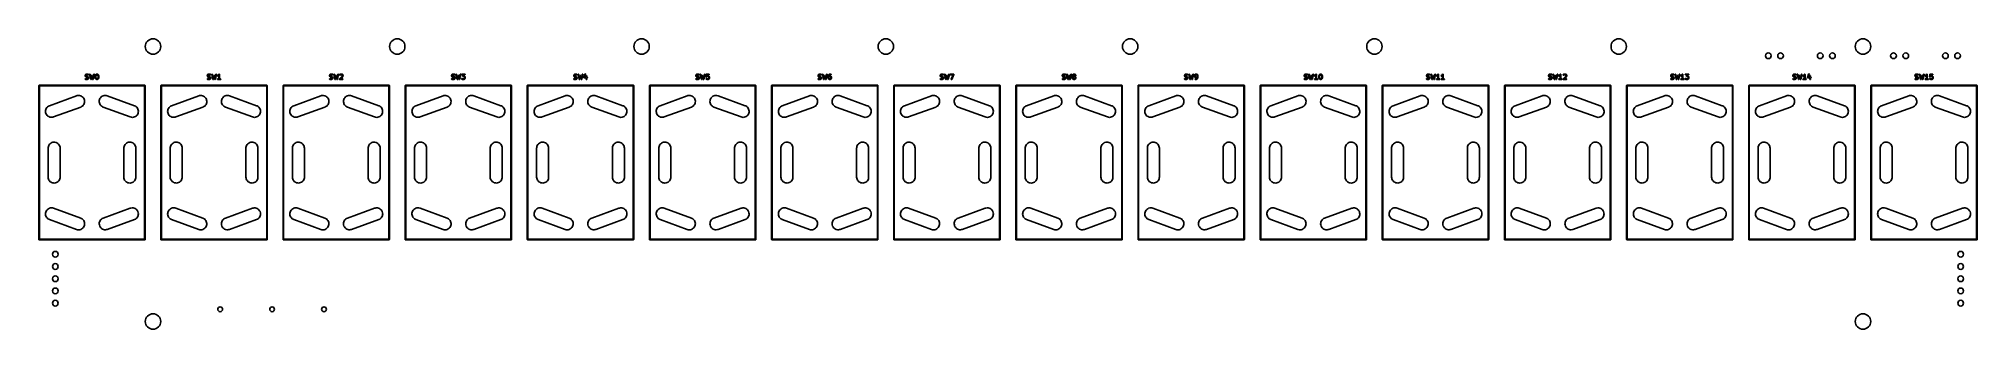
# Model space of a CAD drawing. Extents: x 14 to 417, y -162 to -101.
import ezdxf

# ---------------------------------------------------------------- set-up
doc = ezdxf.new("R2010")
doc.units = 0
doc.layers.add('BLACK', color=7, linetype='CONTINUOUS')

msp = doc.modelspace()

# ---------------------------------------------------------------- linework, layer by layer
at = {"layer": 'BLACK', "linetype": 'CONTINUOUS'}
for p, q in [((23.9917, -108.863), (23.9962, -108.837)), ((23.9962, -108.837), (23.9991, -108.834)), ((23.9991, -108.834), (23.9996, -108.829)), ((23.9996, -108.829), (24.0472, -108.734)), ((24.0472, -108.734), (24.0606, -108.716)), ((24.0606, -108.716), (24.0613, -108.715)), ((24.0613, -108.715), (24.1089, -108.667)), ((24.1089, -108.667), (24.1272, -108.654)), ((24.1272, -108.654), (24.1284, -108.653)), ((24.1284, -108.653), (24.2236, -108.605)), ((24.1759, -108.812), (24.1417, -108.881)), ((24.2063, -108.782), (24.1759, -108.812)), ((24.2748, -108.747), (24.2063, -108.782)), ((24.2236, -108.605), (24.2486, -108.598)), ((24.2486, -108.598), (24.2529, -108.599)), ((24.2529, -108.599), (24.2571, -108.597)), ((24.2571, -108.597), (24.4952, -108.597)), ((24.4831, -108.747), (24.2748, -108.747)), ((24.6144, -108.791), (24.4831, -108.747)), ((24.4952, -108.597), (24.5173, -108.601)), ((24.5173, -108.601), (24.519, -108.601)), ((24.519, -108.601), (24.6618, -108.649)), ((24.6657, -108.79), (24.6144, -108.791)), ((24.6618, -108.649), (24.6847, -108.661)), ((24.704, -108.756), (24.6657, -108.79)), ((24.6847, -108.661), (24.7116, -108.705)), ((24.7116, -108.705), (24.704, -108.756)), ((24.8969, -108.664), (24.9199, -108.618)), ((24.8985, -108.69), (24.8969, -108.664)), ((25.1366, -109.69), (24.8985, -108.69)), ((24.9199, -108.618), (24.967, -108.598)), ((24.967, -108.598), (25.0162, -108.612)), ((25.0162, -108.612), (25.0444, -108.655)), ((25.0444, -108.655), (25.2136, -109.366)), ((25.5864, -109.366), (25.7556, -108.655)), ((25.9015, -108.69), (25.6634, -109.69)), ((25.7556, -108.655), (25.766, -108.631)), ((25.766, -108.631), (25.8071, -108.601)), ((25.8071, -108.601), (25.8583, -108.604)), ((25.8583, -108.604), (25.8956, -108.639)), ((25.8956, -108.639), (25.9015, -108.69)), ((26.1368, -108.845), (26.142, -108.833)), ((26.142, -108.833), (26.1424, -108.829)), ((26.1424, -108.829), (26.1901, -108.734)), ((26.1901, -108.734), (26.2034, -108.716)), ((26.2034, -108.716), (26.2041, -108.715)), ((26.2041, -108.715), (26.2517, -108.667)), ((26.2517, -108.667), (26.2701, -108.654)), ((26.2701, -108.654), (26.2712, -108.653)), ((26.2712, -108.653), (26.3665, -108.605)), ((26.3188, -108.812), (26.2803, -108.889)), ((26.3492, -108.782), (26.3188, -108.812)), ((26.4177, -108.747), (26.3492, -108.782)), ((26.3665, -108.605), (26.3914, -108.598)), ((26.3914, -108.598), (26.3958, -108.599)), ((26.3958, -108.599), (26.4, -108.597)), ((26.4, -108.597), (26.4952, -108.597)), ((26.4775, -108.747), (26.4177, -108.747)), ((26.546, -108.782), (26.4775, -108.747)), ((26.4952, -108.597), (26.5209, -108.602)), ((26.5209, -108.602), (26.5243, -108.605)), ((26.5243, -108.605), (26.5288, -108.605)), ((26.5288, -108.605), (26.624, -108.653)), ((26.5765, -108.812), (26.546, -108.782)), ((26.615, -108.889), (26.5765, -108.812)), ((26.624, -108.653), (26.642, -108.666)), ((26.642, -108.666), (26.6435, -108.667)), ((26.6435, -108.667), (26.6911, -108.715)), ((26.6911, -108.715), (26.704, -108.733)), ((26.704, -108.733), (26.7052, -108.734)), ((26.7052, -108.734), (26.7528, -108.829)), ((26.7528, -108.829), (26.7565, -108.842)), ((26.7565, -108.842), (26.7585, -108.845)), ((49.3917, -108.863), (49.3962, -108.837)), ((49.3962, -108.837), (49.3991, -108.834)), ((49.3991, -108.834), (49.3996, -108.829)), ((49.3996, -108.829), (49.4472, -108.734)), ((49.4472, -108.734), (49.4606, -108.716)), ((49.4606, -108.716), (49.4613, -108.715)), ((49.4613, -108.715), (49.5089, -108.667)), ((49.5089, -108.667), (49.5272, -108.654)), ((49.5272, -108.654), (49.5284, -108.653)), ((49.5284, -108.653), (49.6236, -108.605)), ((49.5759, -108.812), (49.5417, -108.881)), ((49.6063, -108.782), (49.5759, -108.812)), ((49.6748, -108.747), (49.6063, -108.782)), ((49.6236, -108.605), (49.6486, -108.598)), ((49.6486, -108.598), (49.6529, -108.599)), ((49.6529, -108.599), (49.6571, -108.597)), ((49.6571, -108.597), (49.8952, -108.597)), ((49.8831, -108.747), (49.6748, -108.747)), ((50.0144, -108.791), (49.8831, -108.747)), ((49.8952, -108.597), (49.9173, -108.601)), ((49.9173, -108.601), (49.919, -108.601)), ((49.919, -108.601), (50.0618, -108.649)), ((50.0657, -108.79), (50.0144, -108.791)), ((50.0618, -108.649), (50.0847, -108.661)), ((50.104, -108.756), (50.0657, -108.79)), ((50.0847, -108.661), (50.1116, -108.705)), ((50.1116, -108.705), (50.104, -108.756)), ((50.2969, -108.664), (50.3199, -108.618)), ((50.2985, -108.69), (50.2969, -108.664)), ((50.5366, -109.69), (50.2985, -108.69)), ((50.3199, -108.618), (50.367, -108.598)), ((50.367, -108.598), (50.4162, -108.612)), ((50.4162, -108.612), (50.4444, -108.655)), ((50.4444, -108.655), (50.6136, -109.366)), ((50.9864, -109.366), (51.1556, -108.655)), ((51.3015, -108.69), (51.0634, -109.69)), ((51.1556, -108.655), (51.166, -108.631)), ((51.166, -108.631), (51.2071, -108.601)), ((51.2071, -108.601), (51.2583, -108.604)), ((51.2583, -108.604), (51.2956, -108.639)), ((51.2956, -108.639), (51.3015, -108.69)), ((51.6127, -108.849), (51.6941, -108.767)), ((51.6941, -108.767), (51.7852, -108.631)), ((51.7852, -108.631), (51.8032, -108.612)), ((51.8032, -108.612), (51.8073, -108.611)), ((51.8073, -108.611), (51.8101, -108.607)), ((51.8101, -108.607), (51.8316, -108.604)), ((51.8316, -108.604), (51.8524, -108.598)), ((51.8524, -108.598), (51.8564, -108.599)), ((51.8564, -108.599), (51.8606, -108.599)), ((51.8606, -108.599), (51.8795, -108.609)), ((51.8795, -108.609), (51.8994, -108.618)), ((51.8994, -108.618), (51.9013, -108.622)), ((51.9013, -108.622), (51.9051, -108.624)), ((51.9051, -108.624), (51.9125, -108.645)), ((51.9125, -108.645), (51.9222, -108.664)), ((51.9222, -108.664), (51.9211, -108.668)), ((51.9211, -108.668), (51.9226, -108.672)), ((51.9226, -108.672), (51.9226, -109.597)), ((74.7917, -108.863), (74.7962, -108.837)), ((74.7962, -108.837), (74.7991, -108.834)), ((74.7991, -108.834), (74.7996, -108.829)), ((74.7996, -108.829), (74.8472, -108.734)), ((74.8472, -108.734), (74.8606, -108.716)), ((74.8606, -108.716), (74.8613, -108.715)), ((74.8613, -108.715), (74.9089, -108.667)), ((74.9089, -108.667), (74.9272, -108.654)), ((74.9272, -108.654), (74.9284, -108.653)), ((74.9284, -108.653), (75.0236, -108.605)), ((74.9759, -108.812), (74.9417, -108.881)), ((75.0063, -108.782), (74.9759, -108.812)), ((75.0748, -108.747), (75.0063, -108.782)), ((75.0236, -108.605), (75.0486, -108.598)), ((75.0486, -108.598), (75.0529, -108.599)), ((75.0529, -108.599), (75.0571, -108.597)), ((75.0571, -108.597), (75.2952, -108.597)), ((75.2831, -108.747), (75.0748, -108.747)), ((75.4144, -108.791), (75.2831, -108.747)), ((75.2952, -108.597), (75.3173, -108.601)), ((75.3173, -108.601), (75.319, -108.601)), ((75.319, -108.601), (75.4618, -108.649)), ((75.4657, -108.79), (75.4144, -108.791)), ((75.4618, -108.649), (75.4847, -108.661)), ((75.504, -108.756), (75.4657, -108.79)), ((75.4847, -108.661), (75.5116, -108.705)), ((75.5116, -108.705), (75.504, -108.756)), ((75.6969, -108.664), (75.7199, -108.618)), ((75.6985, -108.69), (75.6969, -108.664)), ((75.9366, -109.69), (75.6985, -108.69)), ((75.7199, -108.618), (75.767, -108.598)), ((75.767, -108.598), (75.8162, -108.612)), ((75.8162, -108.612), (75.8444, -108.655)), ((75.8444, -108.655), (76.0136, -109.366)), ((76.3864, -109.366), (76.5556, -108.655)), ((76.7015, -108.69), (76.4634, -109.69)), ((76.5556, -108.655), (76.566, -108.631)), ((76.566, -108.631), (76.6071, -108.601)), ((76.6071, -108.601), (76.6583, -108.604)), ((76.6583, -108.604), (76.6956, -108.639)), ((76.6956, -108.639), (76.7015, -108.69)), ((76.8872, -108.761), (76.9089, -108.715)), ((76.9005, -108.811), (76.8872, -108.761)), ((76.9425, -108.84), (76.9005, -108.811)), ((76.9089, -108.715), (76.9565, -108.667)), ((76.9936, -108.836), (76.9425, -108.84)), ((76.9565, -108.667), (76.9749, -108.654)), ((76.9749, -108.654), (76.976, -108.653)), ((76.976, -108.653), (77.0712, -108.605)), ((77.0149, -108.821), (76.9936, -108.836)), ((77.0539, -108.782), (77.0149, -108.821)), ((77.1225, -108.747), (77.0539, -108.782)), ((77.0712, -108.605), (77.0962, -108.598)), ((77.0962, -108.598), (77.1005, -108.599)), ((77.1005, -108.599), (77.1048, -108.597)), ((77.1048, -108.597), (77.3429, -108.597)), ((77.3252, -108.747), (77.1225, -108.747)), ((77.3937, -108.782), (77.3252, -108.747)), ((77.3429, -108.597), (77.3685, -108.602)), ((77.3685, -108.602), (77.3719, -108.605)), ((77.3719, -108.605), (77.3764, -108.605)), ((77.3764, -108.605), (77.4716, -108.653)), ((77.4241, -108.812), (77.3937, -108.782)), ((77.4583, -108.881), (77.4241, -108.812)), ((77.4716, -108.653), (77.4896, -108.666)), ((77.4896, -108.666), (77.4911, -108.667)), ((77.4911, -108.667), (77.5387, -108.715)), ((77.5387, -108.715), (77.5516, -108.733)), ((77.5516, -108.733), (77.5528, -108.734)), ((77.5528, -108.734), (77.6004, -108.829)), ((77.6004, -108.829), (77.6078, -108.854)), ((100.192, -108.863), (100.196, -108.837)), ((100.196, -108.837), (100.199, -108.834)), ((100.199, -108.834), (100.2, -108.829)), ((100.2, -108.829), (100.247, -108.734)), ((100.247, -108.734), (100.261, -108.716)), ((100.261, -108.715), (100.309, -108.667)), ((100.261, -108.716), (100.261, -108.715)), ((100.309, -108.667), (100.327, -108.654)), ((100.327, -108.654), (100.328, -108.653)), ((100.328, -108.653), (100.424, -108.605)), ((100.376, -108.812), (100.342, -108.881)), ((100.406, -108.782), (100.376, -108.812)), ((100.475, -108.747), (100.406, -108.782)), ((100.424, -108.605), (100.449, -108.598)), ((100.449, -108.598), (100.453, -108.599)), ((100.453, -108.599), (100.457, -108.597)), ((100.457, -108.597), (100.695, -108.597)), ((100.683, -108.747), (100.475, -108.747)), ((100.814, -108.791), (100.683, -108.747)), ((100.695, -108.597), (100.717, -108.601)), ((100.717, -108.601), (100.719, -108.601)), ((100.719, -108.601), (100.862, -108.649)), ((100.866, -108.79), (100.814, -108.791)), ((100.862, -108.649), (100.885, -108.661)), ((100.904, -108.756), (100.866, -108.79)), ((100.885, -108.661), (100.912, -108.705)), ((100.912, -108.705), (100.904, -108.756)), ((101.097, -108.664), (101.12, -108.618)), ((101.098, -108.69), (101.097, -108.664)), ((101.337, -109.69), (101.098, -108.69)), ((101.12, -108.618), (101.167, -108.598)), ((101.167, -108.598), (101.216, -108.612)), ((101.216, -108.612), (101.244, -108.655)), ((101.244, -108.655), (101.414, -109.366)), ((101.786, -109.366), (101.956, -108.655)), ((102.102, -108.69), (101.863, -109.69)), ((101.956, -108.655), (101.966, -108.631)), ((101.966, -108.631), (102.007, -108.601)), ((102.007, -108.601), (102.058, -108.604)), ((102.058, -108.604), (102.096, -108.639)), ((102.096, -108.639), (102.102, -108.69)), ((102.24, -108.659), (102.266, -108.615)), ((102.249, -108.71), (102.24, -108.659)), ((102.289, -108.743), (102.249, -108.71)), ((102.266, -108.615), (102.314, -108.597)), ((102.314, -108.747), (102.289, -108.743)), ((102.314, -108.597), (102.933, -108.597)), ((102.768, -108.747), (102.314, -108.747)), ((102.544, -109.004), (102.768, -108.747)), ((102.99, -108.722), (102.762, -108.982)), ((102.933, -108.597), (102.944, -108.599)), ((102.944, -108.599), (102.948, -108.599)), ((102.948, -108.599), (102.951, -108.6)), ((102.951, -108.6), (102.959, -108.602)), ((102.959, -108.602), (102.974, -108.615)), ((102.974, -108.615), (102.992, -108.625)), ((102.997, -108.703), (102.99, -108.722)), ((102.992, -108.625), (102.994, -108.631)), ((102.994, -108.631), (102.998, -108.635)), ((103.007, -108.685), (102.997, -108.703)), ((102.998, -108.635), (103.002, -108.655)), ((103.002, -108.655), (103.008, -108.674)), ((103.008, -108.674), (103.006, -108.68)), ((103.006, -108.68), (103.007, -108.685)), ((125.592, -108.863), (125.596, -108.837)), ((125.596, -108.837), (125.599, -108.834)), ((125.599, -108.834), (125.6, -108.829)), ((125.6, -108.829), (125.647, -108.734)), ((125.647, -108.734), (125.661, -108.716)), ((125.661, -108.715), (125.709, -108.667)), ((125.661, -108.716), (125.661, -108.715)), ((125.709, -108.667), (125.727, -108.654)), ((125.727, -108.654), (125.728, -108.653)), ((125.728, -108.653), (125.824, -108.605)), ((125.776, -108.812), (125.742, -108.881)), ((125.806, -108.782), (125.776, -108.812)), ((125.875, -108.747), (125.806, -108.782)), ((125.824, -108.605), (125.849, -108.598)), ((125.849, -108.598), (125.853, -108.599)), ((125.853, -108.599), (125.857, -108.597)), ((125.857, -108.597), (126.095, -108.597)), ((126.083, -108.747), (125.875, -108.747)), ((126.214, -108.791), (126.083, -108.747)), ((126.095, -108.597), (126.117, -108.601)), ((126.117, -108.601), (126.119, -108.601)), ((126.119, -108.601), (126.262, -108.649)), ((126.266, -108.79), (126.214, -108.791)), ((126.262, -108.649), (126.285, -108.661)), ((126.304, -108.756), (126.266, -108.79)), ((126.285, -108.661), (126.312, -108.705)), ((126.312, -108.705), (126.304, -108.756)), ((126.497, -108.664), (126.52, -108.618)), ((126.498, -108.69), (126.497, -108.664)), ((126.737, -109.69), (126.498, -108.69)), ((126.52, -108.618), (126.567, -108.598)), ((126.567, -108.598), (126.616, -108.612)), ((126.616, -108.612), (126.644, -108.655)), ((126.644, -108.655), (126.814, -109.366)), ((127.186, -109.366), (127.356, -108.655)), ((127.502, -108.69), (127.263, -109.69)), ((127.356, -108.655), (127.366, -108.631)), ((127.366, -108.631), (127.407, -108.601)), ((127.407, -108.601), (127.458, -108.604)), ((127.458, -108.604), (127.496, -108.639)), ((127.496, -108.639), (127.502, -108.69)), ((127.691, -109.315), (127.929, -108.601)), ((128.071, -108.648), (127.866, -109.264)), ((127.929, -108.601), (127.941, -108.578)), ((127.941, -108.578), (127.985, -108.551)), ((127.985, -108.551), (128.036, -108.559)), ((128.036, -108.559), (128.07, -108.597)), ((128.07, -108.597), (128.071, -108.648)), ((150.992, -108.863), (150.996, -108.837)), ((150.996, -108.837), (150.999, -108.834)), ((150.999, -108.834), (151, -108.829)), ((151, -108.829), (151.047, -108.734)), ((151.047, -108.734), (151.061, -108.716)), ((151.061, -108.715), (151.109, -108.667)), ((151.061, -108.716), (151.061, -108.715)), ((151.109, -108.667), (151.127, -108.654)), ((151.127, -108.654), (151.128, -108.653)), ((151.128, -108.653), (151.224, -108.605)), ((151.176, -108.812), (151.142, -108.881)), ((151.206, -108.782), (151.176, -108.812)), ((151.275, -108.747), (151.206, -108.782)), ((151.224, -108.605), (151.249, -108.598)), ((151.249, -108.598), (151.253, -108.599)), ((151.253, -108.599), (151.257, -108.597)), ((151.257, -108.597), (151.495, -108.597)), ((151.483, -108.747), (151.275, -108.747)), ((151.614, -108.791), (151.483, -108.747)), ((151.495, -108.597), (151.517, -108.601)), ((151.517, -108.601), (151.519, -108.601)), ((151.519, -108.601), (151.662, -108.649)), ((151.666, -108.79), (151.614, -108.791)), ((151.662, -108.649), (151.685, -108.661)), ((151.704, -108.756), (151.666, -108.79)), ((151.685, -108.661), (151.712, -108.705)), ((151.712, -108.705), (151.704, -108.756)), ((151.897, -108.664), (151.92, -108.618)), ((151.898, -108.69), (151.897, -108.664)), ((152.137, -109.69), (151.898, -108.69)), ((151.92, -108.618), (151.967, -108.598)), ((151.967, -108.598), (152.016, -108.612)), ((152.016, -108.612), (152.044, -108.655)), ((152.044, -108.655), (152.214, -109.366)), ((152.586, -109.366), (152.756, -108.655)), ((152.902, -108.69), (152.663, -109.69)), ((152.756, -108.655), (152.766, -108.631)), ((152.766, -108.631), (152.807, -108.601)), ((152.807, -108.601), (152.858, -108.604)), ((152.858, -108.604), (152.896, -108.639)), ((152.896, -108.639), (152.902, -108.69)), ((153.087, -109.141), (153.135, -108.665)), ((153.135, -108.665), (153.136, -108.661)), ((153.136, -108.659), (153.137, -108.657)), ((153.136, -108.661), (153.136, -108.659)), ((153.137, -108.657), (153.142, -108.64)), ((153.142, -108.64), (153.153, -108.629)), ((153.153, -108.629), (153.161, -108.615)), ((153.161, -108.615), (153.171, -108.611)), ((153.171, -108.611), (153.179, -108.604)), ((153.179, -108.604), (153.195, -108.603)), ((153.195, -108.603), (153.21, -108.597)), ((153.21, -108.597), (153.686, -108.597)), ((153.277, -108.747), (153.253, -108.996)), ((153.686, -108.747), (153.277, -108.747)), ((153.686, -108.597), (153.711, -108.602)), ((153.734, -108.73), (153.686, -108.747)), ((153.711, -108.602), (153.751, -108.635)), ((153.76, -108.685), (153.734, -108.73)), ((153.751, -108.635), (153.76, -108.685)), ((176.392, -108.863), (176.396, -108.837)), ((176.396, -108.837), (176.399, -108.834)), ((176.399, -108.834), (176.4, -108.829)), ((176.4, -108.829), (176.447, -108.734)), ((176.447, -108.734), (176.461, -108.716)), ((176.461, -108.715), (176.509, -108.667)), ((176.461, -108.716), (176.461, -108.715)), ((176.509, -108.667), (176.527, -108.654)), ((176.527, -108.654), (176.528, -108.653)), ((176.528, -108.653), (176.624, -108.605)), ((176.576, -108.812), (176.542, -108.881)), ((176.606, -108.782), (176.576, -108.812)), ((176.675, -108.747), (176.606, -108.782)), ((176.624, -108.605), (176.649, -108.598)), ((176.649, -108.598), (176.653, -108.599)), ((176.653, -108.599), (176.657, -108.597)), ((176.657, -108.597), (176.895, -108.597)), ((176.883, -108.747), (176.675, -108.747)), ((177.014, -108.791), (176.883, -108.747)), ((176.895, -108.597), (176.917, -108.601)), ((176.917, -108.601), (176.919, -108.601)), ((176.919, -108.601), (177.062, -108.649)), ((177.066, -108.79), (177.014, -108.791)), ((177.062, -108.649), (177.085, -108.661)), ((177.104, -108.756), (177.066, -108.79)), ((177.085, -108.661), (177.112, -108.705)), ((177.112, -108.705), (177.104, -108.756)), ((177.297, -108.664), (177.32, -108.618)), ((177.298, -108.69), (177.297, -108.664)), ((177.537, -109.69), (177.298, -108.69)), ((177.32, -108.618), (177.367, -108.598)), ((177.367, -108.598), (177.416, -108.612)), ((177.416, -108.612), (177.444, -108.655)), ((177.444, -108.655), (177.614, -109.366)), ((177.986, -109.366), (178.156, -108.655)), ((178.302, -108.69), (178.063, -109.69)), ((178.156, -108.655), (178.166, -108.631)), ((178.166, -108.631), (178.207, -108.601)), ((178.207, -108.601), (178.258, -108.604)), ((178.258, -108.604), (178.296, -108.639)), ((178.296, -108.639), (178.302, -108.69)), ((178.547, -108.869), (178.642, -108.726)), ((178.642, -108.726), (178.65, -108.718)), ((178.65, -108.718), (178.652, -108.715)), ((178.652, -108.715), (178.699, -108.667)), ((178.763, -108.815), (178.679, -108.941)), ((178.699, -108.667), (178.718, -108.654)), ((178.718, -108.654), (178.719, -108.653)), ((178.719, -108.653), (178.814, -108.605)), ((178.797, -108.782), (178.763, -108.815)), ((178.865, -108.747), (178.797, -108.782)), ((178.814, -108.605), (178.839, -108.598)), ((178.839, -108.598), (178.843, -108.599)), ((178.843, -108.599), (178.848, -108.597)), ((178.848, -108.597), (179.038, -108.597)), ((179.038, -108.747), (178.865, -108.747)), ((179.038, -108.597), (179.064, -108.602)), ((179.086, -108.73), (179.038, -108.747)), ((179.064, -108.602), (179.103, -108.635)), ((179.112, -108.685), (179.086, -108.73)), ((179.103, -108.635), (179.112, -108.685)), ((201.792, -108.863), (201.796, -108.837)), ((201.796, -108.837), (201.799, -108.834)), ((201.799, -108.834), (201.8, -108.829)), ((201.8, -108.829), (201.847, -108.734)), ((201.847, -108.734), (201.861, -108.716)), ((201.861, -108.715), (201.909, -108.667)), ((201.861, -108.716), (201.861, -108.715)), ((201.909, -108.667), (201.927, -108.654)), ((201.927, -108.654), (201.928, -108.653)), ((201.928, -108.653), (202.024, -108.605)), ((201.976, -108.812), (201.942, -108.881)), ((202.006, -108.782), (201.976, -108.812)), ((202.075, -108.747), (202.006, -108.782)), ((202.024, -108.605), (202.049, -108.598)), ((202.049, -108.598), (202.053, -108.599)), ((202.053, -108.599), (202.057, -108.597)), ((202.057, -108.597), (202.295, -108.597)), ((202.283, -108.747), (202.075, -108.747)), ((202.414, -108.791), (202.283, -108.747)), ((202.295, -108.597), (202.317, -108.601)), ((202.317, -108.601), (202.319, -108.601)), ((202.319, -108.601), (202.462, -108.649)), ((202.466, -108.79), (202.414, -108.791)), ((202.462, -108.649), (202.485, -108.661)), ((202.504, -108.756), (202.466, -108.79)), ((202.485, -108.661), (202.512, -108.705)), ((202.512, -108.705), (202.504, -108.756)), ((202.697, -108.664), (202.72, -108.618)), ((202.698, -108.69), (202.697, -108.664)), ((202.937, -109.69), (202.698, -108.69)), ((202.72, -108.618), (202.767, -108.598)), ((202.767, -108.598), (202.816, -108.612)), ((202.816, -108.612), (202.844, -108.655)), ((202.844, -108.655), (203.014, -109.366)), ((203.386, -109.366), (203.556, -108.655)), ((203.702, -108.69), (203.463, -109.69)), ((203.556, -108.655), (203.566, -108.631)), ((203.566, -108.631), (203.607, -108.601)), ((203.607, -108.601), (203.658, -108.604)), ((203.658, -108.604), (203.696, -108.639)), ((203.696, -108.639), (203.702, -108.69)), ((203.84, -108.659), (203.866, -108.615)), ((203.849, -108.71), (203.84, -108.659)), ((203.889, -108.743), (203.849, -108.71)), ((203.866, -108.615), (203.914, -108.597)), ((203.914, -108.747), (203.889, -108.743)), ((203.914, -108.597), (204.581, -108.597)), ((204.467, -108.747), (203.914, -108.747)), ((204.083, -109.643), (204.467, -108.747)), ((204.65, -108.702), (204.221, -109.702)), ((204.581, -108.597), (204.607, -108.602)), ((204.607, -108.602), (204.613, -108.608)), ((204.613, -108.608), (204.622, -108.61)), ((204.622, -108.61), (204.632, -108.624)), ((204.632, -108.624), (204.646, -108.635)), ((204.646, -108.635), (204.647, -108.644)), ((204.647, -108.644), (204.653, -108.651)), ((204.655, -108.685), (204.65, -108.693)), ((204.65, -108.693), (204.65, -108.702)), ((204.653, -108.651), (204.652, -108.668)), ((204.652, -108.668), (204.655, -108.685)), ((227.192, -108.863), (227.196, -108.837)), ((227.196, -108.837), (227.199, -108.834)), ((227.199, -108.834), (227.2, -108.829)), ((227.2, -108.829), (227.247, -108.734)), ((227.247, -108.734), (227.261, -108.716)), ((227.261, -108.715), (227.309, -108.667)), ((227.261, -108.716), (227.261, -108.715)), ((227.309, -108.667), (227.327, -108.654)), ((227.327, -108.654), (227.328, -108.653)), ((227.328, -108.653), (227.424, -108.605)), ((227.376, -108.812), (227.342, -108.881)), ((227.406, -108.782), (227.376, -108.812)), ((227.475, -108.747), (227.406, -108.782)), ((227.424, -108.605), (227.449, -108.598)), ((227.449, -108.598), (227.453, -108.599)), ((227.453, -108.599), (227.457, -108.597)), ((227.457, -108.597), (227.695, -108.597)), ((227.683, -108.747), (227.475, -108.747)), ((227.814, -108.791), (227.683, -108.747)), ((227.695, -108.597), (227.717, -108.601)), ((227.717, -108.601), (227.719, -108.601)), ((227.719, -108.601), (227.862, -108.649)), ((227.866, -108.79), (227.814, -108.791)), ((227.862, -108.649), (227.885, -108.661)), ((227.904, -108.756), (227.866, -108.79)), ((227.885, -108.661), (227.912, -108.705)), ((227.912, -108.705), (227.904, -108.756)), ((228.097, -108.664), (228.12, -108.618)), ((228.098, -108.69), (228.097, -108.664)), ((228.337, -109.69), (228.098, -108.69)), ((228.12, -108.618), (228.167, -108.598)), ((228.167, -108.598), (228.216, -108.612)), ((228.216, -108.612), (228.244, -108.655)), ((228.244, -108.655), (228.414, -109.366)), ((228.786, -109.366), (228.956, -108.655)), ((229.102, -108.69), (228.863, -109.69)), ((228.956, -108.655), (228.966, -108.631)), ((228.966, -108.631), (229.007, -108.601)), ((229.007, -108.601), (229.058, -108.604)), ((229.058, -108.604), (229.096, -108.639)), ((229.096, -108.639), (229.102, -108.69)), ((229.287, -108.863), (229.291, -108.837)), ((229.291, -108.837), (229.294, -108.834)), ((229.294, -108.834), (229.295, -108.829)), ((229.295, -108.829), (229.342, -108.734)), ((229.342, -108.734), (229.356, -108.716)), ((229.356, -108.715), (229.404, -108.667)), ((229.356, -108.716), (229.356, -108.715)), ((229.404, -108.667), (229.422, -108.654)), ((229.422, -108.654), (229.424, -108.653)), ((229.424, -108.653), (229.519, -108.605)), ((229.471, -108.812), (229.437, -108.881)), ((229.502, -108.782), (229.471, -108.812)), ((229.57, -108.747), (229.502, -108.782)), ((229.519, -108.605), (229.544, -108.598)), ((229.544, -108.598), (229.548, -108.599)), ((229.548, -108.599), (229.552, -108.597)), ((229.552, -108.597), (229.743, -108.597)), ((229.725, -108.747), (229.57, -108.747)), ((229.794, -108.782), (229.725, -108.747)), ((229.743, -108.597), (229.769, -108.602)), ((229.769, -108.602), (229.772, -108.605)), ((229.772, -108.605), (229.776, -108.605)), ((229.776, -108.605), (229.872, -108.653)), ((229.824, -108.812), (229.794, -108.782)), ((229.858, -108.881), (229.824, -108.812)), ((229.872, -108.653), (229.89, -108.666)), ((229.89, -108.666), (229.891, -108.667)), ((229.891, -108.667), (229.939, -108.715)), ((229.939, -108.715), (229.952, -108.733)), ((229.952, -108.733), (229.953, -108.734)), ((229.953, -108.734), (230, -108.829)), ((230, -108.829), (230.008, -108.854)), ((252.592, -108.863), (252.596, -108.837)), ((252.596, -108.837), (252.599, -108.834)), ((252.599, -108.834), (252.6, -108.829)), ((252.6, -108.829), (252.647, -108.734)), ((252.647, -108.734), (252.661, -108.716)), ((252.661, -108.715), (252.709, -108.667)), ((252.661, -108.716), (252.661, -108.715)), ((252.709, -108.667), (252.727, -108.654)), ((252.727, -108.654), (252.728, -108.653)), ((252.728, -108.653), (252.824, -108.605)), ((252.776, -108.812), (252.742, -108.881)), ((252.806, -108.782), (252.776, -108.812)), ((252.875, -108.747), (252.806, -108.782)), ((252.824, -108.605), (252.849, -108.598)), ((252.849, -108.598), (252.853, -108.599)), ((252.853, -108.599), (252.857, -108.597)), ((252.857, -108.597), (253.095, -108.597)), ((253.083, -108.747), (252.875, -108.747)), ((253.214, -108.791), (253.083, -108.747)), ((253.095, -108.597), (253.117, -108.601)), ((253.117, -108.601), (253.119, -108.601)), ((253.119, -108.601), (253.262, -108.649)), ((253.266, -108.79), (253.214, -108.791)), ((253.262, -108.649), (253.285, -108.661)), ((253.304, -108.756), (253.266, -108.79)), ((253.285, -108.661), (253.312, -108.705)), ((253.312, -108.705), (253.304, -108.756)), ((253.497, -108.664), (253.52, -108.618)), ((253.498, -108.69), (253.497, -108.664)), ((253.737, -109.69), (253.498, -108.69)), ((253.52, -108.618), (253.567, -108.598)), ((253.567, -108.598), (253.616, -108.612)), ((253.616, -108.612), (253.644, -108.655)), ((253.644, -108.655), (253.814, -109.366)), ((254.186, -109.366), (254.356, -108.655)), ((254.502, -108.69), (254.263, -109.69)), ((254.356, -108.655), (254.366, -108.631)), ((254.366, -108.631), (254.407, -108.601)), ((254.407, -108.601), (254.458, -108.604)), ((254.458, -108.604), (254.496, -108.639)), ((254.496, -108.639), (254.502, -108.69)), ((254.687, -108.863), (254.691, -108.837)), ((254.691, -108.837), (254.694, -108.834)), ((254.694, -108.834), (254.695, -108.829)), ((254.695, -108.829), (254.742, -108.734)), ((254.742, -108.734), (254.756, -108.716)), ((254.756, -108.715), (254.804, -108.667)), ((254.756, -108.716), (254.756, -108.715)), ((254.804, -108.667), (254.822, -108.654)), ((254.822, -108.654), (254.824, -108.653)), ((254.824, -108.653), (254.919, -108.605)), ((254.871, -108.812), (254.837, -108.881)), ((254.902, -108.782), (254.871, -108.812)), ((254.97, -108.747), (254.902, -108.782)), ((254.919, -108.605), (254.944, -108.598)), ((254.944, -108.598), (254.948, -108.599)), ((254.948, -108.599), (254.952, -108.597)), ((254.952, -108.597), (255.143, -108.597)), ((255.125, -108.747), (254.97, -108.747)), ((255.194, -108.782), (255.125, -108.747)), ((255.143, -108.597), (255.169, -108.602)), ((255.169, -108.602), (255.172, -108.605)), ((255.172, -108.605), (255.176, -108.605)), ((255.176, -108.605), (255.272, -108.653)), ((255.224, -108.812), (255.194, -108.782)), ((255.258, -108.881), (255.224, -108.812)), ((255.272, -108.653), (255.29, -108.666)), ((255.29, -108.666), (255.291, -108.667)), ((255.291, -108.667), (255.339, -108.715)), ((255.339, -108.715), (255.352, -108.733)), ((255.352, -108.733), (255.353, -108.734)), ((255.353, -108.734), (255.4, -108.829)), ((255.4, -108.829), (255.408, -108.854)), ((277.515, -108.863), (277.52, -108.837)), ((277.52, -108.837), (277.523, -108.834)), ((277.523, -108.829), (277.571, -108.734)), ((277.523, -108.834), (277.523, -108.829)), ((277.571, -108.734), (277.584, -108.716)), ((277.584, -108.716), (277.585, -108.715)), ((277.585, -108.715), (277.633, -108.667)), ((277.633, -108.667), (277.651, -108.654)), ((277.651, -108.654), (277.652, -108.653)), ((277.652, -108.653), (277.747, -108.605)), ((277.7, -108.812), (277.665, -108.881)), ((277.73, -108.782), (277.7, -108.812)), ((277.799, -108.747), (277.73, -108.782)), ((277.747, -108.605), (277.772, -108.598)), ((277.772, -108.598), (277.777, -108.599)), ((277.777, -108.599), (277.781, -108.597)), ((277.781, -108.597), (278.019, -108.597)), ((278.007, -108.747), (277.799, -108.747)), ((278.138, -108.791), (278.007, -108.747)), ((278.019, -108.597), (278.041, -108.601)), ((278.041, -108.601), (278.043, -108.601)), ((278.043, -108.601), (278.186, -108.649)), ((278.189, -108.79), (278.138, -108.791)), ((278.186, -108.649), (278.209, -108.661)), ((278.228, -108.756), (278.189, -108.79)), ((278.209, -108.661), (278.235, -108.705)), ((278.235, -108.705), (278.228, -108.756)), ((278.421, -108.664), (278.444, -108.618)), ((278.422, -108.69), (278.421, -108.664)), ((278.66, -109.69), (278.422, -108.69)), ((278.444, -108.618), (278.491, -108.598)), ((278.491, -108.598), (278.54, -108.612)), ((278.54, -108.612), (278.568, -108.655)), ((278.568, -108.655), (278.737, -109.366)), ((279.11, -109.366), (279.279, -108.655)), ((279.425, -108.69), (279.187, -109.69)), ((279.279, -108.655), (279.29, -108.631)), ((279.29, -108.631), (279.331, -108.601)), ((279.331, -108.601), (279.382, -108.604)), ((279.382, -108.604), (279.419, -108.639)), ((279.419, -108.639), (279.425, -108.69)), ((279.737, -108.849), (279.818, -108.767)), ((279.818, -108.767), (279.909, -108.631)), ((279.909, -108.631), (279.927, -108.612)), ((279.927, -108.612), (279.931, -108.611)), ((279.931, -108.611), (279.934, -108.607)), ((279.934, -108.607), (279.955, -108.604)), ((279.955, -108.604), (279.976, -108.598)), ((279.976, -108.598), (279.98, -108.599)), ((279.98, -108.599), (279.984, -108.599)), ((279.984, -108.599), (280.003, -108.609)), ((280.003, -108.609), (280.023, -108.618)), ((280.023, -108.618), (280.025, -108.622)), ((280.025, -108.622), (280.029, -108.624)), ((280.029, -108.624), (280.036, -108.645)), ((280.036, -108.645), (280.046, -108.664)), ((280.046, -108.664), (280.045, -108.668)), ((280.045, -108.668), (280.046, -108.672)), ((280.046, -108.672), (280.046, -109.597)), ((280.613, -108.845), (280.618, -108.833)), ((280.618, -108.833), (280.619, -108.829)), ((280.619, -108.829), (280.666, -108.734)), ((280.666, -108.734), (280.68, -108.716)), ((280.68, -108.715), (280.728, -108.667)), ((280.68, -108.716), (280.68, -108.715)), ((280.728, -108.667), (280.746, -108.654)), ((280.746, -108.654), (280.747, -108.653)), ((280.747, -108.653), (280.843, -108.605)), ((280.795, -108.812), (280.756, -108.889)), ((280.825, -108.782), (280.795, -108.812)), ((280.894, -108.747), (280.825, -108.782)), ((280.843, -108.605), (280.868, -108.598)), ((280.868, -108.598), (280.872, -108.599)), ((280.872, -108.599), (280.876, -108.597)), ((280.876, -108.597), (280.971, -108.597)), ((280.954, -108.747), (280.894, -108.747)), ((281.022, -108.782), (280.954, -108.747)), ((280.971, -108.597), (280.997, -108.602)), ((280.997, -108.602), (281.001, -108.605)), ((281.001, -108.605), (281.005, -108.605)), ((281.005, -108.605), (281.1, -108.653)), ((281.053, -108.812), (281.022, -108.782)), ((281.091, -108.889), (281.053, -108.812)), ((281.1, -108.653), (281.118, -108.666)), ((281.118, -108.666), (281.12, -108.667)), ((281.12, -108.667), (281.167, -108.715)), ((281.167, -108.715), (281.18, -108.733)), ((281.18, -108.733), (281.181, -108.734)), ((281.181, -108.734), (281.229, -108.829)), ((281.229, -108.829), (281.233, -108.842)), ((281.233, -108.842), (281.235, -108.845)), ((302.915, -108.863), (302.92, -108.837)), ((302.92, -108.837), (302.923, -108.834)), ((302.923, -108.829), (302.971, -108.734)), ((302.923, -108.834), (302.923, -108.829)), ((302.971, -108.734), (302.984, -108.716)), ((302.984, -108.716), (302.985, -108.715)), ((302.985, -108.715), (303.033, -108.667)), ((303.033, -108.667), (303.051, -108.654)), ((303.051, -108.654), (303.052, -108.653)), ((303.052, -108.653), (303.147, -108.605)), ((303.1, -108.812), (303.065, -108.881)), ((303.13, -108.782), (303.1, -108.812)), ((303.199, -108.747), (303.13, -108.782)), ((303.147, -108.605), (303.172, -108.598)), ((303.172, -108.598), (303.177, -108.599)), ((303.177, -108.599), (303.181, -108.597)), ((303.181, -108.597), (303.419, -108.597)), ((303.407, -108.747), (303.199, -108.747)), ((303.538, -108.791), (303.407, -108.747)), ((303.419, -108.597), (303.441, -108.601)), ((303.441, -108.601), (303.443, -108.601)), ((303.443, -108.601), (303.586, -108.649)), ((303.589, -108.79), (303.538, -108.791)), ((303.586, -108.649), (303.609, -108.661)), ((303.628, -108.756), (303.589, -108.79)), ((303.609, -108.661), (303.635, -108.705)), ((303.635, -108.705), (303.628, -108.756)), ((303.821, -108.664), (303.844, -108.618)), ((303.822, -108.69), (303.821, -108.664)), ((304.06, -109.69), (303.822, -108.69)), ((303.844, -108.618), (303.891, -108.598)), ((303.891, -108.598), (303.94, -108.612)), ((303.94, -108.612), (303.968, -108.655)), ((303.968, -108.655), (304.137, -109.366)), ((304.51, -109.366), (304.679, -108.655)), ((304.825, -108.69), (304.587, -109.69)), ((304.679, -108.655), (304.69, -108.631)), ((304.69, -108.631), (304.731, -108.601)), ((304.731, -108.601), (304.782, -108.604)), ((304.782, -108.604), (304.819, -108.639)), ((304.819, -108.639), (304.825, -108.69)), ((305.137, -108.849), (305.218, -108.767)), ((305.218, -108.767), (305.309, -108.631)), ((305.309, -108.631), (305.327, -108.612)), ((305.327, -108.612), (305.331, -108.611)), ((305.331, -108.611), (305.334, -108.607)), ((305.334, -108.607), (305.355, -108.604)), ((305.355, -108.604), (305.376, -108.598)), ((305.376, -108.598), (305.38, -108.599)), ((305.38, -108.599), (305.384, -108.599)), ((305.384, -108.599), (305.403, -108.609)), ((305.403, -108.609), (305.423, -108.618)), ((305.423, -108.618), (305.425, -108.622)), ((305.425, -108.622), (305.429, -108.624)), ((305.429, -108.624), (305.436, -108.645)), ((305.436, -108.645), (305.446, -108.664)), ((305.446, -108.664), (305.445, -108.668)), ((305.445, -108.668), (305.446, -108.672)), ((305.446, -108.672), (305.446, -109.597)), ((306.089, -108.849), (306.17, -108.767)), ((306.17, -108.767), (306.261, -108.631)), ((306.261, -108.631), (306.279, -108.612)), ((306.279, -108.612), (306.284, -108.611)), ((306.284, -108.611), (306.286, -108.607)), ((306.286, -108.607), (306.308, -108.604)), ((306.308, -108.604), (306.329, -108.598)), ((306.329, -108.598), (306.333, -108.599)), ((306.333, -108.599), (306.337, -108.599)), ((306.337, -108.599), (306.356, -108.609)), ((306.356, -108.609), (306.376, -108.618)), ((306.376, -108.618), (306.378, -108.622)), ((306.378, -108.622), (306.381, -108.624)), ((306.381, -108.624), (306.389, -108.645)), ((306.389, -108.645), (306.398, -108.664)), ((306.398, -108.664), (306.397, -108.668)), ((306.397, -108.668), (306.399, -108.672)), ((306.399, -108.672), (306.399, -109.597)), ((328.315, -108.863), (328.32, -108.837)), ((328.32, -108.837), (328.323, -108.834)), ((328.323, -108.829), (328.371, -108.734)), ((328.323, -108.834), (328.323, -108.829)), ((328.371, -108.734), (328.384, -108.716)), ((328.384, -108.716), (328.385, -108.715)), ((328.385, -108.715), (328.433, -108.667)), ((328.433, -108.667), (328.451, -108.654)), ((328.451, -108.654), (328.452, -108.653)), ((328.452, -108.653), (328.547, -108.605)), ((328.5, -108.812), (328.465, -108.881)), ((328.53, -108.782), (328.5, -108.812)), ((328.599, -108.747), (328.53, -108.782)), ((328.547, -108.605), (328.572, -108.598)), ((328.572, -108.598), (328.577, -108.599)), ((328.577, -108.599), (328.581, -108.597)), ((328.581, -108.597), (328.819, -108.597)), ((328.807, -108.747), (328.599, -108.747)), ((328.938, -108.791), (328.807, -108.747)), ((328.819, -108.597), (328.841, -108.601)), ((328.841, -108.601), (328.843, -108.601)), ((328.843, -108.601), (328.986, -108.649)), ((328.989, -108.79), (328.938, -108.791)), ((328.986, -108.649), (329.009, -108.661)), ((329.028, -108.756), (328.989, -108.79)), ((329.009, -108.661), (329.035, -108.705)), ((329.035, -108.705), (329.028, -108.756)), ((329.221, -108.664), (329.244, -108.618)), ((329.222, -108.69), (329.221, -108.664)), ((329.46, -109.69), (329.222, -108.69)), ((329.244, -108.618), (329.291, -108.598)), ((329.291, -108.598), (329.34, -108.612)), ((329.34, -108.612), (329.368, -108.655)), ((329.368, -108.655), (329.537, -109.366)), ((329.91, -109.366), (330.079, -108.655)), ((330.225, -108.69), (329.987, -109.69)), ((330.079, -108.655), (330.09, -108.631)), ((330.09, -108.631), (330.131, -108.601)), ((330.131, -108.601), (330.182, -108.604)), ((330.182, -108.604), (330.219, -108.639)), ((330.219, -108.639), (330.225, -108.69)), ((330.537, -108.849), (330.618, -108.767)), ((330.618, -108.767), (330.709, -108.631)), ((330.709, -108.631), (330.727, -108.612)), ((330.727, -108.612), (330.731, -108.611)), ((330.731, -108.611), (330.734, -108.607)), ((330.734, -108.607), (330.755, -108.604)), ((330.755, -108.604), (330.776, -108.598)), ((330.776, -108.598), (330.78, -108.599)), ((330.78, -108.599), (330.784, -108.599)), ((330.784, -108.599), (330.803, -108.609)), ((330.803, -108.609), (330.823, -108.618)), ((330.823, -108.618), (330.825, -108.622)), ((330.825, -108.622), (330.829, -108.624)), ((330.829, -108.624), (330.836, -108.645)), ((330.836, -108.645), (330.846, -108.664)), ((330.846, -108.664), (330.845, -108.668)), ((330.845, -108.668), (330.846, -108.672)), ((330.846, -108.672), (330.846, -109.597)), ((331.363, -108.761), (331.385, -108.715)), ((331.377, -108.811), (331.363, -108.761)), ((331.419, -108.84), (331.377, -108.811)), ((331.385, -108.715), (331.433, -108.667)), ((331.47, -108.836), (331.419, -108.84)), ((331.433, -108.667), (331.451, -108.654)), ((331.451, -108.654), (331.452, -108.653)), ((331.452, -108.653), (331.547, -108.605)), ((331.491, -108.821), (331.47, -108.836)), ((331.53, -108.782), (331.491, -108.821)), ((331.599, -108.747), (331.53, -108.782)), ((331.547, -108.605), (331.572, -108.598)), ((331.572, -108.598), (331.577, -108.599)), ((331.577, -108.599), (331.581, -108.597)), ((331.581, -108.597), (331.819, -108.597)), ((331.801, -108.747), (331.599, -108.747)), ((331.87, -108.782), (331.801, -108.747)), ((331.819, -108.597), (331.845, -108.602)), ((331.845, -108.602), (331.848, -108.605)), ((331.848, -108.605), (331.853, -108.605)), ((331.853, -108.605), (331.948, -108.653)), ((331.9, -108.812), (331.87, -108.782)), ((331.935, -108.881), (331.9, -108.812)), ((331.948, -108.653), (331.966, -108.666)), ((331.966, -108.666), (331.967, -108.667)), ((331.967, -108.667), (332.015, -108.715)), ((332.015, -108.715), (332.028, -108.733)), ((332.028, -108.733), (332.029, -108.734)), ((332.029, -108.734), (332.077, -108.829)), ((332.077, -108.829), (332.084, -108.854)), ((353.715, -108.863), (353.72, -108.837)), ((353.72, -108.837), (353.723, -108.834)), ((353.723, -108.829), (353.771, -108.734)), ((353.723, -108.834), (353.723, -108.829)), ((353.771, -108.734), (353.784, -108.716)), ((353.784, -108.716), (353.785, -108.715)), ((353.785, -108.715), (353.833, -108.667)), ((353.833, -108.667), (353.851, -108.654)), ((353.851, -108.654), (353.852, -108.653)), ((353.852, -108.653), (353.947, -108.605)), ((353.9, -108.812), (353.865, -108.881)), ((353.93, -108.782), (353.9, -108.812)), ((353.999, -108.747), (353.93, -108.782)), ((353.947, -108.605), (353.972, -108.598)), ((353.972, -108.598), (353.977, -108.599)), ((353.977, -108.599), (353.981, -108.597)), ((353.981, -108.597), (354.219, -108.597)), ((354.207, -108.747), (353.999, -108.747)), ((354.338, -108.791), (354.207, -108.747)), ((354.219, -108.597), (354.241, -108.601)), ((354.241, -108.601), (354.243, -108.601)), ((354.243, -108.601), (354.386, -108.649)), ((354.389, -108.79), (354.338, -108.791)), ((354.386, -108.649), (354.409, -108.661)), ((354.428, -108.756), (354.389, -108.79)), ((354.409, -108.661), (354.435, -108.705)), ((354.435, -108.705), (354.428, -108.756)), ((354.621, -108.664), (354.644, -108.618)), ((354.622, -108.69), (354.621, -108.664)), ((354.86, -109.69), (354.622, -108.69)), ((354.644, -108.618), (354.691, -108.598)), ((354.691, -108.598), (354.74, -108.612)), ((354.74, -108.612), (354.768, -108.655)), ((354.768, -108.655), (354.937, -109.366)), ((355.31, -109.366), (355.479, -108.655)), ((355.625, -108.69), (355.387, -109.69)), ((355.479, -108.655), (355.49, -108.631)), ((355.49, -108.631), (355.531, -108.601)), ((355.531, -108.601), (355.582, -108.604)), ((355.582, -108.604), (355.619, -108.639)), ((355.619, -108.639), (355.625, -108.69)), ((355.937, -108.849), (356.018, -108.767)), ((356.018, -108.767), (356.109, -108.631)), ((356.109, -108.631), (356.127, -108.612)), ((356.127, -108.612), (356.131, -108.611)), ((356.131, -108.611), (356.134, -108.607)), ((356.134, -108.607), (356.155, -108.604)), ((356.155, -108.604), (356.176, -108.598)), ((356.176, -108.598), (356.18, -108.599)), ((356.18, -108.599), (356.184, -108.599)), ((356.184, -108.599), (356.203, -108.609)), ((356.203, -108.609), (356.223, -108.618)), ((356.223, -108.618), (356.225, -108.622)), ((356.225, -108.622), (356.229, -108.624)), ((356.229, -108.624), (356.236, -108.645)), ((356.236, -108.645), (356.246, -108.664)), ((356.246, -108.664), (356.245, -108.668)), ((356.245, -108.668), (356.246, -108.672)), ((356.246, -108.672), (356.246, -109.597)), ((356.717, -108.659), (356.742, -108.615)), ((356.726, -108.71), (356.717, -108.659)), ((356.765, -108.743), (356.726, -108.71)), ((356.742, -108.615), (356.79, -108.597)), ((356.79, -108.747), (356.765, -108.743)), ((356.79, -108.597), (357.41, -108.597)), ((357.244, -108.747), (356.79, -108.747)), ((357.02, -109.004), (357.244, -108.747)), ((357.466, -108.722), (357.238, -108.982)), ((357.41, -108.597), (357.421, -108.599)), ((357.421, -108.599), (357.424, -108.599)), ((357.424, -108.599), (357.427, -108.6)), ((357.427, -108.6), (357.435, -108.602)), ((357.435, -108.602), (357.451, -108.615)), ((357.451, -108.615), (357.468, -108.625)), ((357.473, -108.703), (357.466, -108.722)), ((357.468, -108.625), (357.47, -108.631)), ((357.47, -108.631), (357.474, -108.635)), ((357.483, -108.685), (357.473, -108.703)), ((357.474, -108.635), (357.478, -108.655)), ((357.478, -108.655), (357.485, -108.674)), ((357.485, -108.674), (357.482, -108.68)), ((357.482, -108.68), (357.483, -108.685)), ((379.115, -108.863), (379.12, -108.837)), ((379.12, -108.837), (379.123, -108.834)), ((379.123, -108.829), (379.171, -108.734)), ((379.123, -108.834), (379.123, -108.829)), ((379.171, -108.734), (379.184, -108.716)), ((379.184, -108.716), (379.185, -108.715)), ((379.185, -108.715), (379.233, -108.667)), ((379.233, -108.667), (379.251, -108.654)), ((379.251, -108.654), (379.252, -108.653)), ((379.252, -108.653), (379.347, -108.605)), ((379.3, -108.812), (379.265, -108.881)), ((379.33, -108.782), (379.3, -108.812)), ((379.399, -108.747), (379.33, -108.782)), ((379.347, -108.605), (379.372, -108.598)), ((379.372, -108.598), (379.377, -108.599)), ((379.377, -108.599), (379.381, -108.597)), ((379.381, -108.597), (379.619, -108.597)), ((379.607, -108.747), (379.399, -108.747)), ((379.738, -108.791), (379.607, -108.747)), ((379.619, -108.597), (379.641, -108.601)), ((379.641, -108.601), (379.643, -108.601)), ((379.643, -108.601), (379.786, -108.649)), ((379.789, -108.79), (379.738, -108.791)), ((379.786, -108.649), (379.809, -108.661)), ((379.828, -108.756), (379.789, -108.79)), ((379.809, -108.661), (379.835, -108.705)), ((379.835, -108.705), (379.828, -108.756)), ((380.021, -108.664), (380.044, -108.618)), ((380.022, -108.69), (380.021, -108.664)), ((380.26, -109.69), (380.022, -108.69)), ((380.044, -108.618), (380.091, -108.598)), ((380.091, -108.598), (380.14, -108.612)), ((380.14, -108.612), (380.168, -108.655)), ((380.168, -108.655), (380.337, -109.366)), ((380.71, -109.366), (380.879, -108.655)), ((381.025, -108.69), (380.787, -109.69)), ((380.879, -108.655), (380.89, -108.631)), ((380.89, -108.631), (380.931, -108.601)), ((380.931, -108.601), (380.982, -108.604)), ((380.982, -108.604), (381.019, -108.639)), ((381.019, -108.639), (381.025, -108.69)), ((381.337, -108.849), (381.418, -108.767)), ((381.418, -108.767), (381.509, -108.631)), ((381.509, -108.631), (381.527, -108.612)), ((381.527, -108.612), (381.531, -108.611)), ((381.531, -108.611), (381.534, -108.607)), ((381.534, -108.607), (381.555, -108.604)), ((381.555, -108.604), (381.576, -108.598)), ((381.576, -108.598), (381.58, -108.599)), ((381.58, -108.599), (381.584, -108.599)), ((381.584, -108.599), (381.603, -108.609)), ((381.603, -108.609), (381.623, -108.618)), ((381.623, -108.618), (381.625, -108.622)), ((381.625, -108.622), (381.629, -108.624)), ((381.629, -108.624), (381.636, -108.645)), ((381.636, -108.645), (381.646, -108.664)), ((381.646, -108.664), (381.645, -108.668)), ((381.645, -108.668), (381.646, -108.672)), ((381.646, -108.672), (381.646, -109.597)), ((382.167, -109.315), (382.405, -108.601)), ((382.547, -108.648), (382.342, -109.264)), ((382.405, -108.601), (382.417, -108.578)), ((382.417, -108.578), (382.461, -108.551)), ((382.461, -108.551), (382.512, -108.559)), ((382.512, -108.559), (382.546, -108.597)), ((382.546, -108.597), (382.547, -108.648)), ((404.515, -108.863), (404.52, -108.837)), ((404.52, -108.837), (404.523, -108.834)), ((404.523, -108.829), (404.571, -108.734)), ((404.523, -108.834), (404.523, -108.829)), ((404.571, -108.734), (404.584, -108.716)), ((404.584, -108.716), (404.585, -108.715)), ((404.585, -108.715), (404.633, -108.667)), ((404.633, -108.667), (404.651, -108.654)), ((404.651, -108.654), (404.652, -108.653)), ((404.652, -108.653), (404.747, -108.605)), ((404.7, -108.812), (404.665, -108.881)), ((404.73, -108.782), (404.7, -108.812)), ((404.799, -108.747), (404.73, -108.782)), ((404.747, -108.605), (404.772, -108.598)), ((404.772, -108.598), (404.777, -108.599)), ((404.777, -108.599), (404.781, -108.597)), ((404.781, -108.597), (405.019, -108.597)), ((405.007, -108.747), (404.799, -108.747)), ((405.138, -108.791), (405.007, -108.747)), ((405.019, -108.597), (405.041, -108.601)), ((405.041, -108.601), (405.043, -108.601)), ((405.043, -108.601), (405.186, -108.649)), ((405.189, -108.79), (405.138, -108.791)), ((405.186, -108.649), (405.209, -108.661)), ((405.228, -108.756), (405.189, -108.79)), ((405.209, -108.661), (405.235, -108.705)), ((405.235, -108.705), (405.228, -108.756)), ((405.421, -108.664), (405.444, -108.618)), ((405.422, -108.69), (405.421, -108.664)), ((405.66, -109.69), (405.422, -108.69)), ((405.444, -108.618), (405.491, -108.598)), ((405.491, -108.598), (405.54, -108.612)), ((405.54, -108.612), (405.568, -108.655)), ((405.568, -108.655), (405.737, -109.366)), ((406.11, -109.366), (406.279, -108.655)), ((406.425, -108.69), (406.187, -109.69)), ((406.279, -108.655), (406.29, -108.631)), ((406.29, -108.631), (406.331, -108.601)), ((406.331, -108.601), (406.382, -108.604)), ((406.382, -108.604), (406.419, -108.639)), ((406.419, -108.639), (406.425, -108.69)), ((406.737, -108.849), (406.818, -108.767)), ((406.818, -108.767), (406.909, -108.631)), ((406.909, -108.631), (406.927, -108.612)), ((406.927, -108.612), (406.931, -108.611)), ((406.931, -108.611), (406.934, -108.607)), ((406.934, -108.607), (406.955, -108.604)), ((406.955, -108.604), (406.976, -108.598)), ((406.976, -108.598), (406.98, -108.599)), ((406.98, -108.599), (406.984, -108.599)), ((406.984, -108.599), (407.003, -108.609)), ((407.003, -108.609), (407.023, -108.618)), ((407.023, -108.618), (407.025, -108.622)), ((407.025, -108.622), (407.029, -108.624)), ((407.029, -108.624), (407.036, -108.645)), ((407.036, -108.645), (407.046, -108.664)), ((407.046, -108.664), (407.045, -108.668)), ((407.045, -108.668), (407.046, -108.672)), ((407.046, -108.672), (407.046, -109.597)), ((407.563, -109.141), (407.611, -108.665)), ((407.611, -108.665), (407.612, -108.661)), ((407.612, -108.659), (407.613, -108.657)), ((407.612, -108.661), (407.612, -108.659)), ((407.613, -108.657), (407.618, -108.64)), ((407.618, -108.64), (407.63, -108.629)), ((407.63, -108.629), (407.638, -108.615)), ((407.638, -108.615), (407.647, -108.611)), ((407.647, -108.611), (407.655, -108.604)), ((407.655, -108.604), (407.671, -108.603)), ((407.671, -108.603), (407.686, -108.597)), ((407.686, -108.597), (408.162, -108.597)), ((407.754, -108.747), (407.729, -108.996)), ((408.162, -108.747), (407.754, -108.747)), ((408.162, -108.597), (408.188, -108.602)), ((408.21, -108.73), (408.162, -108.747)), ((408.188, -108.602), (408.227, -108.635)), ((408.236, -108.685), (408.21, -108.73)), ((408.227, -108.635), (408.236, -108.685)), ((14.34, -111), (14.3576, -110.958)), ((14.34, -143), (14.34, -111)), ((14.3576, -110.958), (14.4, -110.94)), ((14.4, -110.94), (36.4, -110.94)), ((14.46, -111.06), (14.46, -142.94)), ((36.34, -111.06), (14.46, -111.06)), ((23.9917, -108.958), (23.9917, -108.863)), ((23.9932, -108.962), (23.9917, -108.958)), ((23.9922, -108.967), (23.9932, -108.962)), ((23.9996, -108.992), (23.9922, -108.967)), ((23.9932, -109.64), (24.0007, -109.589)), ((24.02, -109.684), (23.9932, -109.64)), ((24.0472, -109.087), (23.9996, -108.992)), ((24.0007, -109.589), (24.0391, -109.555)), ((24.0429, -109.696), (24.02, -109.684)), ((24.0391, -109.555), (24.0904, -109.554)), ((24.1858, -109.744), (24.0429, -109.696)), ((24.0484, -109.088), (24.0472, -109.087)), ((24.0613, -109.106), (24.0484, -109.088)), ((24.1089, -109.154), (24.0613, -109.106)), ((24.0904, -109.554), (24.2217, -109.597)), ((24.1104, -109.155), (24.1089, -109.154)), ((24.1284, -109.168), (24.1104, -109.155)), ((24.2236, -109.216), (24.1284, -109.168)), ((24.1417, -108.881), (24.1417, -108.94)), ((24.1417, -108.94), (24.1759, -109.009)), ((24.1759, -109.009), (24.2063, -109.039)), ((24.1874, -109.743), (24.1858, -109.744)), ((24.2095, -109.747), (24.1874, -109.743)), ((24.2063, -109.039), (24.2833, -109.078)), ((24.4476, -109.747), (24.2095, -109.747)), ((24.2217, -109.597), (24.4299, -109.597)), ((24.2271, -109.216), (24.2236, -109.216)), ((24.239, -109.221), (24.2271, -109.216)), ((24.4214, -109.267), (24.239, -109.221)), ((24.2833, -109.078), (24.4658, -109.123)), ((24.4984, -109.305), (24.4214, -109.267)), ((24.4299, -109.597), (24.4984, -109.563)), ((24.4518, -109.746), (24.4476, -109.747)), ((24.4562, -109.747), (24.4518, -109.746)), ((24.4812, -109.739), (24.4562, -109.747)), ((24.4658, -109.123), (24.4776, -109.129)), ((24.4776, -109.129), (24.4812, -109.129)), ((24.4812, -109.129), (24.5764, -109.177)), ((24.5764, -109.692), (24.4812, -109.739)), ((24.5288, -109.336), (24.4984, -109.305)), ((24.4984, -109.563), (24.5288, -109.533)), ((24.5631, -109.404), (24.5288, -109.336)), ((24.5288, -109.533), (24.5631, -109.464)), ((24.5631, -109.464), (24.5631, -109.404)), ((24.5764, -109.177), (24.5944, -109.19)), ((24.5775, -109.691), (24.5764, -109.692)), ((24.5959, -109.678), (24.5775, -109.691)), ((24.5944, -109.19), (24.5959, -109.191)), ((24.5959, -109.191), (24.6435, -109.238)), ((24.6435, -109.63), (24.5959, -109.678)), ((24.6435, -109.238), (24.6564, -109.257)), ((24.6442, -109.629), (24.6435, -109.63)), ((24.6576, -109.611), (24.6442, -109.629)), ((24.6564, -109.257), (24.6576, -109.258)), ((24.6576, -109.258), (24.7052, -109.353)), ((24.7052, -109.515), (24.6576, -109.611)), ((24.7052, -109.353), (24.7126, -109.378)), ((24.7057, -109.511), (24.7052, -109.515)), ((24.7086, -109.508), (24.7057, -109.511)), ((24.7131, -109.482), (24.7086, -109.508)), ((24.7126, -109.378), (24.7116, -109.382)), ((24.7116, -109.382), (24.7131, -109.387)), ((24.7131, -109.387), (24.7131, -109.482)), ((25.1409, -109.696), (25.1366, -109.69)), ((25.1416, -109.704), (25.1409, -109.696)), ((25.1546, -109.717), (25.1416, -109.704)), ((25.1648, -109.733), (25.1546, -109.717)), ((25.1723, -109.735), (25.1648, -109.733)), ((25.1779, -109.74), (25.1723, -109.735)), ((25.1963, -109.742), (25.1779, -109.74)), ((25.214, -109.747), (25.1963, -109.742)), ((25.2136, -109.366), (25.3275, -108.939)), ((25.2212, -109.744), (25.214, -109.747)), ((25.229, -109.745), (25.2212, -109.744)), ((25.2441, -109.734), (25.229, -109.745)), ((25.261, -109.727), (25.2441, -109.734)), ((25.2646, -109.72), (25.261, -109.727)), ((25.271, -109.715), (25.2646, -109.72)), ((25.282, -109.692), (25.271, -109.715)), ((25.4, -109.249), (25.282, -109.692)), ((25.3275, -108.939), (25.3385, -108.915)), ((25.3385, -108.915), (25.3441, -108.911)), ((25.3441, -108.911), (25.347, -108.905)), ((25.347, -108.905), (25.3646, -108.897)), ((25.3646, -108.897), (25.3805, -108.886)), ((25.3805, -108.886), (25.3873, -108.886)), ((25.3873, -108.886), (25.3936, -108.883)), ((25.3936, -108.883), (25.4123, -108.888)), ((25.518, -109.692), (25.4, -109.249)), ((25.4123, -108.888), (25.4316, -108.89)), ((25.4316, -108.89), (25.4365, -108.895)), ((25.4365, -108.895), (25.4431, -108.897)), ((25.4431, -108.897), (25.4542, -108.913)), ((25.4542, -108.913), (25.4679, -108.926)), ((25.4679, -108.926), (25.4685, -108.933)), ((25.4685, -108.933), (25.4725, -108.939)), ((25.4725, -108.939), (25.5864, -109.366)), ((25.5225, -109.698), (25.518, -109.692)), ((25.5234, -109.706), (25.5225, -109.698)), ((25.5368, -109.719), (25.5234, -109.706)), ((25.5474, -109.734), (25.5368, -109.719)), ((25.555, -109.736), (25.5474, -109.734)), ((25.5607, -109.741), (25.555, -109.736)), ((25.5791, -109.742), (25.5607, -109.741)), ((25.5969, -109.747), (25.5791, -109.742)), ((25.6041, -109.744), (25.5969, -109.747)), ((25.6119, -109.744), (25.6041, -109.744)), ((25.6267, -109.733), (25.6119, -109.744)), ((25.6434, -109.725), (25.6267, -109.733)), ((25.6468, -109.718), (25.6434, -109.725)), ((25.6531, -109.714), (25.6468, -109.718)), ((25.6634, -109.69), (25.6531, -109.714)), ((26.0869, -109.053), (26.0895, -109.039)), ((26.0869, -109.291), (26.0869, -109.053)), ((26.0881, -109.295), (26.0869, -109.291)), ((26.0891, -109.31), (26.0881, -109.295)), ((26.0891, -109.035), (26.1368, -108.845)), ((26.0895, -109.039), (26.0891, -109.035)), ((26.1368, -109.5), (26.0891, -109.31)), ((26.1388, -109.503), (26.1368, -109.5)), ((26.1424, -109.515), (26.1388, -109.503)), ((26.1901, -109.611), (26.1424, -109.515)), ((26.1912, -109.612), (26.1901, -109.611)), ((26.2041, -109.63), (26.1912, -109.612)), ((26.2517, -109.678), (26.2041, -109.63)), ((26.2803, -108.889), (26.2369, -109.063)), ((26.2369, -109.063), (26.2369, -109.282)), ((26.2369, -109.282), (26.2803, -109.456)), ((26.2532, -109.678), (26.2517, -109.678)), ((26.2712, -109.692), (26.2532, -109.678)), ((26.3665, -109.739), (26.2712, -109.692)), ((26.2803, -109.456), (26.3188, -109.533)), ((26.3188, -109.533), (26.3492, -109.563)), ((26.3492, -109.563), (26.4177, -109.597)), ((26.3709, -109.74), (26.3665, -109.739)), ((26.3743, -109.743), (26.3709, -109.74)), ((26.4, -109.747), (26.3743, -109.743)), ((26.4952, -109.747), (26.4, -109.747)), ((26.4177, -109.597), (26.4775, -109.597)), ((26.4775, -109.597), (26.546, -109.563)), ((26.4995, -109.746), (26.4952, -109.747)), ((26.5038, -109.747), (26.4995, -109.746)), ((26.5288, -109.739), (26.5038, -109.747)), ((26.624, -109.692), (26.5288, -109.739)), ((26.546, -109.563), (26.5765, -109.533)), ((26.5765, -109.533), (26.615, -109.456)), ((26.6583, -109.063), (26.615, -108.889)), ((26.615, -109.456), (26.6583, -109.282)), ((26.6251, -109.691), (26.624, -109.692)), ((26.6435, -109.678), (26.6251, -109.691)), ((26.6911, -109.63), (26.6435, -109.678)), ((26.6583, -109.282), (26.6583, -109.063)), ((26.6918, -109.629), (26.6911, -109.63)), ((26.7052, -109.611), (26.6918, -109.629)), ((26.7528, -109.515), (26.7052, -109.611)), ((26.7532, -109.512), (26.7528, -109.515)), ((26.7585, -109.5), (26.7532, -109.512)), ((26.7585, -108.845), (26.8061, -109.035)), ((26.8061, -109.31), (26.7585, -109.5)), ((26.8083, -109.291), (26.8057, -109.306)), ((26.8057, -109.306), (26.8061, -109.31)), ((26.8061, -109.035), (26.8071, -109.05)), ((26.8071, -109.05), (26.8083, -109.053)), ((26.8083, -109.053), (26.8083, -109.291)), ((36.34, -142.94), (36.34, -111.06)), ((36.4, -110.94), (36.4424, -110.958)), ((36.4424, -110.958), (36.46, -111)), ((36.46, -111), (36.46, -143)), ((39.74, -111), (39.7576, -110.958)), ((39.74, -143), (39.74, -111)), ((39.7576, -110.958), (39.8, -110.94)), ((39.8, -110.94), (61.8, -110.94)), ((39.86, -111.06), (39.86, -142.94)), ((61.74, -111.06), (39.86, -111.06)), ((49.3917, -108.958), (49.3917, -108.863)), ((49.3932, -108.962), (49.3917, -108.958)), ((49.3922, -108.967), (49.3932, -108.962)), ((49.3996, -108.992), (49.3922, -108.967)), ((49.3932, -109.64), (49.4007, -109.589)), ((49.42, -109.684), (49.3932, -109.64)), ((49.4472, -109.087), (49.3996, -108.992)), ((49.4007, -109.589), (49.4391, -109.555)), ((49.4429, -109.696), (49.42, -109.684)), ((49.4391, -109.555), (49.4904, -109.554)), ((49.5858, -109.744), (49.4429, -109.696)), ((49.4484, -109.088), (49.4472, -109.087)), ((49.4613, -109.106), (49.4484, -109.088)), ((49.5089, -109.154), (49.4613, -109.106)), ((49.4904, -109.554), (49.6217, -109.597)), ((49.5104, -109.155), (49.5089, -109.154)), ((49.5284, -109.168), (49.5104, -109.155)), ((49.6236, -109.216), (49.5284, -109.168)), ((49.5417, -108.881), (49.5417, -108.94)), ((49.5417, -108.94), (49.5759, -109.009)), ((49.5759, -109.009), (49.6063, -109.039)), ((49.5874, -109.743), (49.5858, -109.744)), ((49.6095, -109.747), (49.5874, -109.743)), ((49.6063, -109.039), (49.6833, -109.078)), ((49.8476, -109.747), (49.6095, -109.747)), ((49.6217, -109.597), (49.8299, -109.597)), ((49.6271, -109.216), (49.6236, -109.216)), ((49.639, -109.221), (49.6271, -109.216)), ((49.8214, -109.267), (49.639, -109.221)), ((49.6833, -109.078), (49.8658, -109.123)), ((49.8984, -109.305), (49.8214, -109.267)), ((49.8299, -109.597), (49.8984, -109.563)), ((49.8518, -109.746), (49.8476, -109.747)), ((49.8562, -109.747), (49.8518, -109.746)), ((49.8812, -109.739), (49.8562, -109.747)), ((49.8658, -109.123), (49.8776, -109.129)), ((49.8776, -109.129), (49.8812, -109.129)), ((49.8812, -109.129), (49.9764, -109.177)), ((49.9764, -109.692), (49.8812, -109.739)), ((49.9288, -109.336), (49.8984, -109.305)), ((49.8984, -109.563), (49.9288, -109.533)), ((49.9631, -109.404), (49.9288, -109.336)), ((49.9288, -109.533), (49.9631, -109.464)), ((49.9631, -109.464), (49.9631, -109.404)), ((49.9764, -109.177), (49.9944, -109.19)), ((49.9775, -109.691), (49.9764, -109.692)), ((49.9959, -109.678), (49.9775, -109.691)), ((49.9944, -109.19), (49.9959, -109.191)), ((49.9959, -109.191), (50.0435, -109.238)), ((50.0435, -109.63), (49.9959, -109.678)), ((50.0435, -109.238), (50.0564, -109.257)), ((50.0442, -109.629), (50.0435, -109.63)), ((50.0576, -109.611), (50.0442, -109.629)), ((50.0564, -109.257), (50.0576, -109.258)), ((50.0576, -109.258), (50.1052, -109.353)), ((50.1052, -109.515), (50.0576, -109.611)), ((50.1052, -109.353), (50.1126, -109.378)), ((50.1057, -109.511), (50.1052, -109.515)), ((50.1086, -109.508), (50.1057, -109.511)), ((50.1131, -109.482), (50.1086, -109.508)), ((50.1126, -109.378), (50.1116, -109.382)), ((50.1116, -109.382), (50.1131, -109.387)), ((50.1131, -109.387), (50.1131, -109.482)), ((50.5409, -109.696), (50.5366, -109.69)), ((50.5416, -109.704), (50.5409, -109.696)), ((50.5546, -109.717), (50.5416, -109.704)), ((50.5648, -109.733), (50.5546, -109.717)), ((50.5723, -109.735), (50.5648, -109.733)), ((50.5779, -109.74), (50.5723, -109.735)), ((50.5963, -109.742), (50.5779, -109.74)), ((50.614, -109.747), (50.5963, -109.742)), ((50.6136, -109.366), (50.7275, -108.939)), ((50.6212, -109.744), (50.614, -109.747)), ((50.629, -109.745), (50.6212, -109.744)), ((50.6441, -109.734), (50.629, -109.745)), ((50.661, -109.727), (50.6441, -109.734)), ((50.6646, -109.72), (50.661, -109.727)), ((50.671, -109.715), (50.6646, -109.72)), ((50.682, -109.692), (50.671, -109.715)), ((50.8, -109.249), (50.682, -109.692)), ((50.7275, -108.939), (50.7385, -108.915)), ((50.7385, -108.915), (50.7441, -108.911)), ((50.7441, -108.911), (50.747, -108.905)), ((50.747, -108.905), (50.7646, -108.897)), ((50.7646, -108.897), (50.7805, -108.886)), ((50.7805, -108.886), (50.7873, -108.886)), ((50.7873, -108.886), (50.7936, -108.883)), ((50.7936, -108.883), (50.8123, -108.888)), ((50.918, -109.692), (50.8, -109.249)), ((50.8123, -108.888), (50.8316, -108.89)), ((50.8316, -108.89), (50.8365, -108.895)), ((50.8365, -108.895), (50.8431, -108.897)), ((50.8431, -108.897), (50.8542, -108.913)), ((50.8542, -108.913), (50.8679, -108.926)), ((50.8679, -108.926), (50.8685, -108.933)), ((50.8685, -108.933), (50.8725, -108.939)), ((50.8725, -108.939), (50.9864, -109.366)), ((50.9225, -109.698), (50.918, -109.692)), ((50.9234, -109.706), (50.9225, -109.698)), ((50.9368, -109.719), (50.9234, -109.706)), ((50.9474, -109.734), (50.9368, -109.719)), ((50.955, -109.736), (50.9474, -109.734)), ((50.9607, -109.741), (50.955, -109.736)), ((50.9791, -109.742), (50.9607, -109.741)), ((50.9969, -109.747), (50.9791, -109.742)), ((51.0041, -109.744), (50.9969, -109.747)), ((51.0119, -109.744), (51.0041, -109.744)), ((51.0267, -109.733), (51.0119, -109.744)), ((51.0434, -109.725), (51.0267, -109.733)), ((51.0468, -109.718), (51.0434, -109.725)), ((51.0531, -109.714), (51.0468, -109.718)), ((51.0634, -109.69), (51.0531, -109.714)), ((51.488, -109.659), (51.5137, -109.615)), ((51.497, -109.71), (51.488, -109.659)), ((51.49, -108.979), (51.4931, -108.928)), ((51.5206, -109.021), (51.49, -108.979)), ((51.4931, -108.928), (51.5284, -108.891)), ((51.5363, -109.743), (51.497, -109.71)), ((51.5137, -109.615), (51.5619, -109.597)), ((51.5705, -109.033), (51.5206, -109.021)), ((51.5284, -108.891), (51.6127, -108.849)), ((51.5619, -109.747), (51.5363, -109.743)), ((51.5619, -109.597), (51.7726, -109.597)), ((52.1333, -109.747), (51.5619, -109.747)), ((51.5954, -109.025), (51.5705, -109.033)), ((51.6907, -108.978), (51.5954, -109.025)), ((51.6918, -108.976), (51.6907, -108.978)), ((51.7102, -108.964), (51.6918, -108.976)), ((51.7726, -108.901), (51.7102, -108.964)), ((51.7726, -109.597), (51.7726, -108.901)), ((51.9226, -109.597), (52.1333, -109.597)), ((52.1333, -109.597), (52.159, -109.602)), ((52.1815, -109.73), (52.1333, -109.747)), ((52.159, -109.602), (52.1983, -109.635)), ((52.2072, -109.685), (52.1815, -109.73)), ((52.1983, -109.635), (52.2072, -109.685)), ((61.74, -142.94), (61.74, -111.06)), ((61.8, -110.94), (61.8424, -110.958)), ((61.8424, -110.958), (61.86, -111)), ((61.86, -111), (61.86, -143)), ((65.14, -111), (65.1576, -110.958)), ((65.14, -143), (65.14, -111)), ((65.1576, -110.958), (65.2, -110.94)), ((65.2, -110.94), (87.2, -110.94)), ((65.26, -111.06), (65.26, -142.94)), ((87.14, -111.06), (65.26, -111.06)), ((74.7917, -108.958), (74.7917, -108.863)), ((74.7932, -108.962), (74.7917, -108.958)), ((74.7922, -108.967), (74.7932, -108.962)), ((74.7996, -108.992), (74.7922, -108.967)), ((74.7932, -109.64), (74.8007, -109.589)), ((74.82, -109.684), (74.7932, -109.64)), ((74.8472, -109.087), (74.7996, -108.992)), ((74.8007, -109.589), (74.8391, -109.555)), ((74.8429, -109.696), (74.82, -109.684)), ((74.8391, -109.555), (74.8904, -109.554)), ((74.9858, -109.744), (74.8429, -109.696)), ((74.8484, -109.088), (74.8472, -109.087)), ((74.8613, -109.106), (74.8484, -109.088)), ((74.9089, -109.154), (74.8613, -109.106)), ((74.8904, -109.554), (75.0217, -109.597)), ((74.9104, -109.155), (74.9089, -109.154)), ((74.9284, -109.168), (74.9104, -109.155)), ((75.0236, -109.216), (74.9284, -109.168)), ((74.9417, -108.881), (74.9417, -108.94)), ((74.9417, -108.94), (74.9759, -109.009)), ((74.9759, -109.009), (75.0063, -109.039)), ((74.9874, -109.743), (74.9858, -109.744)), ((75.0095, -109.747), (74.9874, -109.743)), ((75.0063, -109.039), (75.0833, -109.078)), ((75.2476, -109.747), (75.0095, -109.747)), ((75.0217, -109.597), (75.2299, -109.597)), ((75.0271, -109.216), (75.0236, -109.216)), ((75.039, -109.221), (75.0271, -109.216)), ((75.2214, -109.267), (75.039, -109.221)), ((75.0833, -109.078), (75.2658, -109.123)), ((75.2984, -109.305), (75.2214, -109.267)), ((75.2299, -109.597), (75.2984, -109.563)), ((75.2518, -109.746), (75.2476, -109.747)), ((75.2562, -109.747), (75.2518, -109.746)), ((75.2812, -109.739), (75.2562, -109.747)), ((75.2658, -109.123), (75.2776, -109.129)), ((75.2776, -109.129), (75.2812, -109.129)), ((75.2812, -109.129), (75.3764, -109.177)), ((75.3764, -109.692), (75.2812, -109.739)), ((75.3288, -109.336), (75.2984, -109.305)), ((75.2984, -109.563), (75.3288, -109.533)), ((75.3631, -109.404), (75.3288, -109.336)), ((75.3288, -109.533), (75.3631, -109.464)), ((75.3631, -109.464), (75.3631, -109.404)), ((75.3764, -109.177), (75.3944, -109.19)), ((75.3775, -109.691), (75.3764, -109.692)), ((75.3959, -109.678), (75.3775, -109.691)), ((75.3944, -109.19), (75.3959, -109.191)), ((75.3959, -109.191), (75.4435, -109.238)), ((75.4435, -109.63), (75.3959, -109.678)), ((75.4435, -109.238), (75.4564, -109.257)), ((75.4442, -109.629), (75.4435, -109.63)), ((75.4576, -109.611), (75.4442, -109.629)), ((75.4564, -109.257), (75.4576, -109.258)), ((75.4576, -109.258), (75.5052, -109.353)), ((75.5052, -109.515), (75.4576, -109.611)), ((75.5052, -109.353), (75.5126, -109.378)), ((75.5057, -109.511), (75.5052, -109.515)), ((75.5086, -109.508), (75.5057, -109.511)), ((75.5131, -109.482), (75.5086, -109.508)), ((75.5126, -109.378), (75.5116, -109.382)), ((75.5116, -109.382), (75.5131, -109.387)), ((75.5131, -109.387), (75.5131, -109.482)), ((75.9409, -109.696), (75.9366, -109.69)), ((75.9416, -109.704), (75.9409, -109.696)), ((75.9546, -109.717), (75.9416, -109.704)), ((75.9648, -109.733), (75.9546, -109.717)), ((75.9723, -109.735), (75.9648, -109.733)), ((75.9779, -109.74), (75.9723, -109.735)), ((75.9963, -109.742), (75.9779, -109.74)), ((76.014, -109.747), (75.9963, -109.742)), ((76.0136, -109.366), (76.1275, -108.939)), ((76.0212, -109.744), (76.014, -109.747)), ((76.029, -109.745), (76.0212, -109.744)), ((76.0441, -109.734), (76.029, -109.745)), ((76.061, -109.727), (76.0441, -109.734)), ((76.0646, -109.72), (76.061, -109.727)), ((76.071, -109.715), (76.0646, -109.72)), ((76.082, -109.692), (76.071, -109.715)), ((76.2, -109.249), (76.082, -109.692)), ((76.1275, -108.939), (76.1385, -108.915)), ((76.1385, -108.915), (76.1441, -108.911)), ((76.1441, -108.911), (76.147, -108.905)), ((76.147, -108.905), (76.1646, -108.897)), ((76.1646, -108.897), (76.1805, -108.886)), ((76.1805, -108.886), (76.1873, -108.886)), ((76.1873, -108.886), (76.1936, -108.883)), ((76.1936, -108.883), (76.2123, -108.888)), ((76.318, -109.692), (76.2, -109.249)), ((76.2123, -108.888), (76.2316, -108.89)), ((76.2316, -108.89), (76.2365, -108.895)), ((76.2365, -108.895), (76.2431, -108.897)), ((76.2431, -108.897), (76.2542, -108.913)), ((76.2542, -108.913), (76.2679, -108.926)), ((76.2679, -108.926), (76.2685, -108.933)), ((76.2685, -108.933), (76.2725, -108.939)), ((76.2725, -108.939), (76.3864, -109.366)), ((76.3225, -109.698), (76.318, -109.692)), ((76.3234, -109.706), (76.3225, -109.698)), ((76.3368, -109.719), (76.3234, -109.706)), ((76.3474, -109.734), (76.3368, -109.719)), ((76.355, -109.736), (76.3474, -109.734)), ((76.3607, -109.741), (76.355, -109.736)), ((76.3791, -109.742), (76.3607, -109.741)), ((76.3969, -109.747), (76.3791, -109.742)), ((76.4041, -109.744), (76.3969, -109.747)), ((76.4119, -109.744), (76.4041, -109.744)), ((76.4267, -109.733), (76.4119, -109.744)), ((76.4434, -109.725), (76.4267, -109.733)), ((76.4468, -109.718), (76.4434, -109.725)), ((76.4531, -109.714), (76.4468, -109.718)), ((76.4634, -109.69), (76.4531, -109.714)), ((76.8396, -109.666), (76.841, -109.663)), ((76.8454, -109.688), (76.8396, -109.666)), ((76.8404, -109.659), (76.8517, -109.64)), ((76.841, -109.663), (76.8404, -109.659)), ((76.8493, -109.71), (76.8454, -109.688)), ((76.852, -109.712), (76.8493, -109.71)), ((76.8517, -109.64), (76.8613, -109.619)), ((76.8528, -109.715), (76.852, -109.712)), ((76.8713, -109.728), (76.8528, -109.715)), ((76.8613, -109.619), (77.4202, -109.06)), ((76.8886, -109.743), (76.8713, -109.728)), ((76.8932, -109.744), (76.8886, -109.743)), ((76.8949, -109.745), (76.8932, -109.744)), ((76.8982, -109.745), (76.8949, -109.745)), ((76.9143, -109.747), (76.8982, -109.745)), ((77.5333, -109.747), (76.9143, -109.747)), ((77.5387, -109.154), (77.0954, -109.597)), ((77.0954, -109.597), (77.5333, -109.597)), ((77.4202, -109.06), (77.4583, -108.946)), ((77.4583, -108.946), (77.4583, -108.881)), ((77.5333, -109.597), (77.559, -109.602)), ((77.5815, -109.73), (77.5333, -109.747)), ((77.5406, -109.15), (77.5387, -109.154)), ((77.5445, -109.148), (77.5406, -109.15)), ((77.5569, -109.125), (77.5445, -109.148)), ((77.6045, -108.982), (77.5569, -109.125)), ((77.559, -109.602), (77.5983, -109.635)), ((77.6072, -109.685), (77.5815, -109.73)), ((77.5983, -109.635), (77.6072, -109.685)), ((77.6083, -108.958), (77.6044, -108.98)), ((77.6044, -108.98), (77.6045, -108.982)), ((77.6078, -108.854), (77.6068, -108.859)), ((77.6068, -108.859), (77.6083, -108.863)), ((77.6083, -108.863), (77.6083, -108.958)), ((87.14, -142.94), (87.14, -111.06)), ((87.2, -110.94), (87.2424, -110.958)), ((87.2424, -110.958), (87.26, -111)), ((87.26, -111), (87.26, -143)), ((90.54, -111), (90.5576, -110.958)), ((90.54, -143), (90.54, -111)), ((90.5576, -110.958), (90.6, -110.94)), ((90.6, -110.94), (112.6, -110.94)), ((90.66, -111.06), (90.66, -142.94)), ((112.54, -111.06), (90.66, -111.06)), ((100.192, -108.958), (100.192, -108.863)), ((100.193, -108.962), (100.192, -108.958)), ((100.192, -108.967), (100.193, -108.962)), ((100.2, -108.992), (100.192, -108.967)), ((100.193, -109.64), (100.201, -109.589)), ((100.22, -109.684), (100.193, -109.64)), ((100.247, -109.087), (100.2, -108.992)), ((100.201, -109.589), (100.239, -109.555)), ((100.243, -109.696), (100.22, -109.684)), ((100.239, -109.555), (100.29, -109.554)), ((100.386, -109.744), (100.243, -109.696)), ((100.248, -109.088), (100.247, -109.087)), ((100.261, -109.106), (100.248, -109.088)), ((100.309, -109.154), (100.261, -109.106)), ((100.29, -109.554), (100.422, -109.597)), ((100.31, -109.155), (100.309, -109.154)), ((100.328, -109.168), (100.31, -109.155)), ((100.424, -109.216), (100.328, -109.168)), ((100.342, -108.881), (100.342, -108.94)), ((100.342, -108.94), (100.376, -109.009)), ((100.376, -109.009), (100.406, -109.039)), ((100.387, -109.743), (100.386, -109.744)), ((100.41, -109.747), (100.387, -109.743)), ((100.406, -109.039), (100.483, -109.078)), ((100.648, -109.747), (100.41, -109.747)), ((100.422, -109.597), (100.63, -109.597)), ((100.427, -109.216), (100.424, -109.216)), ((100.439, -109.221), (100.427, -109.216)), ((100.621, -109.267), (100.439, -109.221)), ((100.483, -109.078), (100.666, -109.123)), ((100.698, -109.305), (100.621, -109.267)), ((100.63, -109.597), (100.698, -109.563)), ((100.652, -109.746), (100.648, -109.747)), ((100.656, -109.747), (100.652, -109.746)), ((100.681, -109.739), (100.656, -109.747)), ((100.666, -109.123), (100.678, -109.129)), ((100.678, -109.129), (100.681, -109.129)), ((100.681, -109.129), (100.776, -109.177)), ((100.776, -109.692), (100.681, -109.739)), ((100.729, -109.336), (100.698, -109.305)), ((100.698, -109.563), (100.729, -109.533)), ((100.763, -109.404), (100.729, -109.336)), ((100.729, -109.533), (100.763, -109.464)), ((100.763, -109.464), (100.763, -109.404)), ((100.776, -109.177), (100.794, -109.19)), ((100.778, -109.691), (100.776, -109.692)), ((100.796, -109.678), (100.778, -109.691)), ((100.794, -109.19), (100.796, -109.191)), ((100.796, -109.191), (100.844, -109.238)), ((100.844, -109.63), (100.796, -109.678)), ((100.844, -109.238), (100.856, -109.257)), ((100.858, -109.611), (100.844, -109.629)), ((100.844, -109.629), (100.844, -109.63)), ((100.856, -109.257), (100.858, -109.258)), ((100.858, -109.258), (100.905, -109.353)), ((100.905, -109.515), (100.858, -109.611)), ((100.905, -109.353), (100.913, -109.378)), ((100.906, -109.511), (100.905, -109.515)), ((100.909, -109.508), (100.906, -109.511)), ((100.913, -109.482), (100.909, -109.508)), ((100.913, -109.378), (100.912, -109.382)), ((100.912, -109.382), (100.913, -109.387)), ((100.913, -109.387), (100.913, -109.482)), ((101.341, -109.696), (101.337, -109.69)), ((101.342, -109.704), (101.341, -109.696)), ((101.355, -109.717), (101.342, -109.704)), ((101.365, -109.733), (101.355, -109.717)), ((101.372, -109.735), (101.365, -109.733)), ((101.378, -109.74), (101.372, -109.735)), ((101.396, -109.742), (101.378, -109.74)), ((101.414, -109.747), (101.396, -109.742)), ((101.414, -109.366), (101.528, -108.939)), ((101.421, -109.744), (101.414, -109.747)), ((101.429, -109.745), (101.421, -109.744)), ((101.444, -109.734), (101.429, -109.745)), ((101.461, -109.727), (101.444, -109.734)), ((101.465, -109.72), (101.461, -109.727)), ((101.471, -109.715), (101.465, -109.72)), ((101.482, -109.692), (101.471, -109.715)), ((101.6, -109.249), (101.482, -109.692)), ((101.528, -108.939), (101.539, -108.915)), ((101.539, -108.915), (101.544, -108.911)), ((101.544, -108.911), (101.547, -108.905)), ((101.547, -108.905), (101.565, -108.897)), ((101.565, -108.897), (101.581, -108.886)), ((101.581, -108.886), (101.587, -108.886)), ((101.587, -108.886), (101.594, -108.883)), ((101.594, -108.883), (101.612, -108.888)), ((101.718, -109.692), (101.6, -109.249)), ((101.612, -108.888), (101.632, -108.89)), ((101.632, -108.89), (101.636, -108.895)), ((101.636, -108.895), (101.643, -108.897)), ((101.643, -108.897), (101.654, -108.913)), ((101.654, -108.913), (101.668, -108.926)), ((101.668, -108.926), (101.669, -108.933)), ((101.669, -108.933), (101.672, -108.939)), ((101.672, -108.939), (101.786, -109.366)), ((101.723, -109.698), (101.718, -109.692)), ((101.723, -109.706), (101.723, -109.698)), ((101.737, -109.719), (101.723, -109.706)), ((101.747, -109.734), (101.737, -109.719)), ((101.755, -109.736), (101.747, -109.734)), ((101.761, -109.741), (101.755, -109.736)), ((101.779, -109.742), (101.761, -109.741)), ((101.797, -109.747), (101.779, -109.742)), ((101.804, -109.744), (101.797, -109.747)), ((101.812, -109.744), (101.804, -109.744)), ((101.827, -109.733), (101.812, -109.744)), ((101.843, -109.725), (101.827, -109.733)), ((101.847, -109.718), (101.843, -109.725)), ((101.853, -109.714), (101.847, -109.718)), ((101.863, -109.69), (101.853, -109.714)), ((102.242, -109.558), (102.271, -109.516)), ((102.246, -109.609), (102.242, -109.558)), ((102.261, -109.63), (102.246, -109.609)), ((102.309, -109.678), (102.261, -109.63)), ((102.271, -109.516), (102.321, -109.502)), ((102.31, -109.678), (102.309, -109.678)), ((102.328, -109.692), (102.31, -109.678)), ((102.321, -109.502), (102.367, -109.524)), ((102.424, -109.739), (102.328, -109.692)), ((102.367, -109.524), (102.406, -109.563)), ((102.406, -109.563), (102.475, -109.597)), ((102.428, -109.74), (102.424, -109.739)), ((102.431, -109.743), (102.428, -109.74)), ((102.457, -109.747), (102.431, -109.743)), ((102.743, -109.747), (102.457, -109.747)), ((102.475, -109.597), (102.725, -109.597)), ((102.525, -109.052), (102.527, -109.046)), ((102.532, -109.071), (102.525, -109.052)), ((102.526, -109.04), (102.536, -109.023)), ((102.527, -109.046), (102.526, -109.04)), ((102.535, -109.091), (102.532, -109.071)), ((102.54, -109.095), (102.535, -109.091)), ((102.536, -109.023), (102.544, -109.004)), ((102.542, -109.1), (102.54, -109.095)), ((102.559, -109.111), (102.542, -109.1)), ((102.574, -109.124), (102.559, -109.111)), ((102.583, -109.125), (102.574, -109.124)), ((102.585, -109.127), (102.583, -109.125)), ((102.589, -109.126), (102.585, -109.127)), ((102.6, -109.128), (102.589, -109.126)), ((102.725, -109.128), (102.6, -109.128)), ((102.794, -109.163), (102.725, -109.128)), ((102.725, -109.597), (102.794, -109.563)), ((102.747, -109.746), (102.743, -109.747)), ((102.751, -109.747), (102.747, -109.746)), ((102.776, -109.739), (102.751, -109.747)), ((102.762, -108.982), (102.769, -108.983)), ((102.769, -108.983), (102.772, -108.986)), ((102.772, -108.986), (102.776, -108.986)), ((102.776, -108.986), (102.872, -109.034)), ((102.872, -109.692), (102.776, -109.739)), ((102.824, -109.193), (102.794, -109.163)), ((102.794, -109.563), (102.824, -109.533)), ((102.858, -109.262), (102.824, -109.193)), ((102.824, -109.533), (102.858, -109.464)), ((102.858, -109.464), (102.858, -109.262)), ((102.872, -109.034), (102.89, -109.047)), ((102.873, -109.691), (102.872, -109.692)), ((102.891, -109.678), (102.873, -109.691)), ((102.89, -109.047), (102.891, -109.048)), ((102.891, -109.048), (102.939, -109.096)), ((102.939, -109.63), (102.891, -109.678)), ((102.939, -109.096), (102.952, -109.114)), ((102.953, -109.611), (102.939, -109.629)), ((102.939, -109.629), (102.939, -109.63)), ((102.952, -109.114), (102.953, -109.115)), ((102.953, -109.115), (103, -109.21)), ((103, -109.515), (102.953, -109.611)), ((103, -109.21), (103.008, -109.235)), ((103.001, -109.511), (103, -109.515)), ((103.004, -109.508), (103.001, -109.511)), ((103.008, -109.482), (103.004, -109.508)), ((103.008, -109.235), (103.007, -109.24)), ((103.007, -109.24), (103.008, -109.244)), ((103.008, -109.244), (103.008, -109.482)), ((112.54, -142.94), (112.54, -111.06)), ((112.6, -110.94), (112.642, -110.958)), ((112.642, -110.958), (112.66, -111)), ((112.66, -111), (112.66, -143)), ((115.94, -111), (115.958, -110.958)), ((115.94, -143), (115.94, -111)), ((115.958, -110.958), (116, -110.94)), ((116, -110.94), (138, -110.94)), ((116.06, -111.06), (116.06, -142.94)), ((137.94, -111.06), (116.06, -111.06)), ((125.592, -108.958), (125.592, -108.863)), ((125.593, -108.962), (125.592, -108.958)), ((125.592, -108.967), (125.593, -108.962)), ((125.6, -108.992), (125.592, -108.967)), ((125.593, -109.64), (125.601, -109.589)), ((125.62, -109.684), (125.593, -109.64)), ((125.647, -109.087), (125.6, -108.992)), ((125.601, -109.589), (125.639, -109.555)), ((125.643, -109.696), (125.62, -109.684)), ((125.639, -109.555), (125.69, -109.554)), ((125.786, -109.744), (125.643, -109.696)), ((125.648, -109.088), (125.647, -109.087)), ((125.661, -109.106), (125.648, -109.088)), ((125.709, -109.154), (125.661, -109.106)), ((125.69, -109.554), (125.822, -109.597)), ((125.71, -109.155), (125.709, -109.154)), ((125.728, -109.168), (125.71, -109.155)), ((125.824, -109.216), (125.728, -109.168)), ((125.742, -108.881), (125.742, -108.94)), ((125.742, -108.94), (125.776, -109.009)), ((125.776, -109.009), (125.806, -109.039)), ((125.787, -109.743), (125.786, -109.744)), ((125.81, -109.747), (125.787, -109.743)), ((125.806, -109.039), (125.883, -109.078)), ((126.048, -109.747), (125.81, -109.747)), ((125.822, -109.597), (126.03, -109.597)), ((125.827, -109.216), (125.824, -109.216)), ((125.839, -109.221), (125.827, -109.216)), ((126.021, -109.267), (125.839, -109.221)), ((125.883, -109.078), (126.066, -109.123)), ((126.098, -109.305), (126.021, -109.267)), ((126.03, -109.597), (126.098, -109.563)), ((126.052, -109.746), (126.048, -109.747)), ((126.056, -109.747), (126.052, -109.746)), ((126.081, -109.739), (126.056, -109.747)), ((126.066, -109.123), (126.078, -109.129)), ((126.078, -109.129), (126.081, -109.129)), ((126.081, -109.129), (126.176, -109.177)), ((126.176, -109.692), (126.081, -109.739)), ((126.129, -109.336), (126.098, -109.305)), ((126.098, -109.563), (126.129, -109.533)), ((126.163, -109.404), (126.129, -109.336)), ((126.129, -109.533), (126.163, -109.464)), ((126.163, -109.464), (126.163, -109.404)), ((126.176, -109.177), (126.194, -109.19)), ((126.178, -109.691), (126.176, -109.692)), ((126.196, -109.678), (126.178, -109.691)), ((126.194, -109.19), (126.196, -109.191)), ((126.196, -109.191), (126.244, -109.238)), ((126.244, -109.63), (126.196, -109.678)), ((126.244, -109.238), (126.256, -109.257)), ((126.258, -109.611), (126.244, -109.629)), ((126.244, -109.629), (126.244, -109.63)), ((126.256, -109.257), (126.258, -109.258)), ((126.258, -109.258), (126.305, -109.353)), ((126.305, -109.515), (126.258, -109.611)), ((126.305, -109.353), (126.313, -109.378)), ((126.306, -109.511), (126.305, -109.515)), ((126.309, -109.508), (126.306, -109.511)), ((126.313, -109.482), (126.309, -109.508)), ((126.313, -109.378), (126.312, -109.382)), ((126.312, -109.382), (126.313, -109.387)), ((126.313, -109.387), (126.313, -109.482)), ((126.741, -109.696), (126.737, -109.69)), ((126.742, -109.704), (126.741, -109.696)), ((126.755, -109.717), (126.742, -109.704)), ((126.765, -109.733), (126.755, -109.717)), ((126.772, -109.735), (126.765, -109.733)), ((126.778, -109.74), (126.772, -109.735)), ((126.796, -109.742), (126.778, -109.74)), ((126.814, -109.747), (126.796, -109.742)), ((126.814, -109.366), (126.928, -108.939)), ((126.821, -109.744), (126.814, -109.747)), ((126.829, -109.745), (126.821, -109.744)), ((126.844, -109.734), (126.829, -109.745)), ((126.861, -109.727), (126.844, -109.734)), ((126.865, -109.72), (126.861, -109.727)), ((126.871, -109.715), (126.865, -109.72)), ((126.882, -109.692), (126.871, -109.715)), ((127, -109.249), (126.882, -109.692)), ((126.928, -108.939), (126.939, -108.915)), ((126.939, -108.915), (126.944, -108.911)), ((126.944, -108.911), (126.947, -108.905)), ((126.947, -108.905), (126.965, -108.897)), ((126.965, -108.897), (126.981, -108.886)), ((126.981, -108.886), (126.987, -108.886)), ((126.987, -108.886), (126.994, -108.883)), ((126.994, -108.883), (127.012, -108.888)), ((127.118, -109.692), (127, -109.249)), ((127.012, -108.888), (127.032, -108.89)), ((127.032, -108.89), (127.036, -108.895)), ((127.036, -108.895), (127.043, -108.897)), ((127.043, -108.897), (127.054, -108.913)), ((127.054, -108.913), (127.068, -108.926)), ((127.068, -108.926), (127.069, -108.933)), ((127.069, -108.933), (127.072, -108.939)), ((127.072, -108.939), (127.186, -109.366)), ((127.123, -109.698), (127.118, -109.692)), ((127.123, -109.706), (127.123, -109.698)), ((127.137, -109.719), (127.123, -109.706)), ((127.147, -109.734), (127.137, -109.719)), ((127.155, -109.736), (127.147, -109.734)), ((127.161, -109.741), (127.155, -109.736)), ((127.179, -109.742), (127.161, -109.741)), ((127.197, -109.747), (127.179, -109.742)), ((127.204, -109.744), (127.197, -109.747)), ((127.212, -109.744), (127.204, -109.744)), ((127.227, -109.733), (127.212, -109.744)), ((127.243, -109.725), (127.227, -109.733)), ((127.247, -109.718), (127.243, -109.725)), ((127.253, -109.714), (127.247, -109.718)), ((127.263, -109.69), (127.253, -109.714)), ((127.688, -109.326), (127.691, -109.321)), ((127.692, -109.346), (127.688, -109.326)), ((127.691, -109.321), (127.691, -109.315)), ((127.692, -109.367), (127.692, -109.346)), ((127.696, -109.371), (127.692, -109.367)), ((127.697, -109.377), (127.696, -109.371)), ((127.713, -109.39), (127.697, -109.377)), ((127.726, -109.405), (127.713, -109.39)), ((127.732, -109.406), (127.726, -109.405)), ((127.736, -109.41), (127.732, -109.406)), ((127.762, -109.414), (127.736, -109.41)), ((128.163, -109.414), (127.762, -109.414)), ((127.866, -109.264), (128.163, -109.264)), ((128.163, -109.006), (128.168, -108.98)), ((128.163, -109.264), (128.163, -109.006)), ((128.163, -109.672), (128.163, -109.414)), ((128.181, -109.721), (128.163, -109.672)), ((128.168, -108.98), (128.201, -108.941)), ((128.225, -109.746), (128.181, -109.721)), ((128.201, -108.941), (128.251, -108.932)), ((128.276, -109.737), (128.225, -109.746)), ((128.251, -108.932), (128.296, -108.958)), ((128.309, -109.698), (128.276, -109.737)), ((128.296, -108.958), (128.313, -109.006)), ((128.313, -109.672), (128.309, -109.698)), ((128.313, -109.006), (128.313, -109.264)), ((128.313, -109.264), (128.381, -109.264)), ((128.381, -109.414), (128.313, -109.414)), ((128.313, -109.414), (128.313, -109.672)), ((128.381, -109.264), (128.407, -109.269)), ((128.429, -109.396), (128.381, -109.414)), ((128.407, -109.269), (128.446, -109.302)), ((128.455, -109.352), (128.429, -109.396)), ((128.446, -109.302), (128.455, -109.352)), ((137.94, -142.94), (137.94, -111.06)), ((138, -110.94), (138.042, -110.958)), ((138.042, -110.958), (138.06, -111)), ((138.06, -111), (138.06, -143)), ((141.34, -111), (141.358, -110.958)), ((141.34, -143), (141.34, -111)), ((141.358, -110.958), (141.4, -110.94)), ((141.4, -110.94), (163.4, -110.94)), ((141.46, -111.06), (141.46, -142.94)), ((163.34, -111.06), (141.46, -111.06)), ((150.992, -108.958), (150.992, -108.863)), ((150.993, -108.962), (150.992, -108.958)), ((150.992, -108.967), (150.993, -108.962)), ((151, -108.992), (150.992, -108.967)), ((150.993, -109.64), (151.001, -109.589)), ((151.02, -109.684), (150.993, -109.64)), ((151.047, -109.087), (151, -108.992)), ((151.001, -109.589), (151.039, -109.555)), ((151.043, -109.696), (151.02, -109.684)), ((151.039, -109.555), (151.09, -109.554)), ((151.186, -109.744), (151.043, -109.696)), ((151.048, -109.088), (151.047, -109.087)), ((151.061, -109.106), (151.048, -109.088)), ((151.109, -109.154), (151.061, -109.106)), ((151.09, -109.554), (151.222, -109.597)), ((151.11, -109.155), (151.109, -109.154)), ((151.128, -109.168), (151.11, -109.155)), ((151.224, -109.216), (151.128, -109.168)), ((151.142, -108.881), (151.142, -108.94)), ((151.142, -108.94), (151.176, -109.009)), ((151.176, -109.009), (151.206, -109.039)), ((151.187, -109.743), (151.186, -109.744)), ((151.21, -109.747), (151.187, -109.743)), ((151.206, -109.039), (151.283, -109.078)), ((151.448, -109.747), (151.21, -109.747)), ((151.222, -109.597), (151.43, -109.597)), ((151.227, -109.216), (151.224, -109.216)), ((151.239, -109.221), (151.227, -109.216)), ((151.421, -109.267), (151.239, -109.221)), ((151.283, -109.078), (151.466, -109.123)), ((151.498, -109.305), (151.421, -109.267)), ((151.43, -109.597), (151.498, -109.563)), ((151.452, -109.746), (151.448, -109.747)), ((151.456, -109.747), (151.452, -109.746)), ((151.481, -109.739), (151.456, -109.747)), ((151.466, -109.123), (151.478, -109.129)), ((151.478, -109.129), (151.481, -109.129)), ((151.481, -109.129), (151.576, -109.177)), ((151.576, -109.692), (151.481, -109.739)), ((151.529, -109.336), (151.498, -109.305)), ((151.498, -109.563), (151.529, -109.533)), ((151.563, -109.404), (151.529, -109.336)), ((151.529, -109.533), (151.563, -109.464)), ((151.563, -109.464), (151.563, -109.404)), ((151.576, -109.177), (151.594, -109.19)), ((151.578, -109.691), (151.576, -109.692)), ((151.596, -109.678), (151.578, -109.691)), ((151.594, -109.19), (151.596, -109.191)), ((151.596, -109.191), (151.644, -109.238)), ((151.644, -109.63), (151.596, -109.678)), ((151.644, -109.238), (151.656, -109.257)), ((151.658, -109.611), (151.644, -109.629)), ((151.644, -109.629), (151.644, -109.63)), ((151.656, -109.257), (151.658, -109.258)), ((151.658, -109.258), (151.705, -109.353)), ((151.705, -109.515), (151.658, -109.611)), ((151.705, -109.353), (151.713, -109.378)), ((151.706, -109.511), (151.705, -109.515)), ((151.709, -109.508), (151.706, -109.511)), ((151.713, -109.482), (151.709, -109.508)), ((151.713, -109.378), (151.712, -109.382)), ((151.712, -109.382), (151.713, -109.387)), ((151.713, -109.387), (151.713, -109.482)), ((152.141, -109.696), (152.137, -109.69)), ((152.142, -109.704), (152.141, -109.696)), ((152.155, -109.717), (152.142, -109.704)), ((152.165, -109.733), (152.155, -109.717)), ((152.172, -109.735), (152.165, -109.733)), ((152.178, -109.74), (152.172, -109.735)), ((152.196, -109.742), (152.178, -109.74)), ((152.214, -109.747), (152.196, -109.742)), ((152.214, -109.366), (152.328, -108.939)), ((152.221, -109.744), (152.214, -109.747)), ((152.229, -109.745), (152.221, -109.744)), ((152.244, -109.734), (152.229, -109.745)), ((152.261, -109.727), (152.244, -109.734)), ((152.265, -109.72), (152.261, -109.727)), ((152.271, -109.715), (152.265, -109.72)), ((152.282, -109.692), (152.271, -109.715)), ((152.4, -109.249), (152.282, -109.692)), ((152.328, -108.939), (152.339, -108.915)), ((152.339, -108.915), (152.344, -108.911)), ((152.344, -108.911), (152.347, -108.905)), ((152.347, -108.905), (152.365, -108.897)), ((152.365, -108.897), (152.381, -108.886)), ((152.381, -108.886), (152.387, -108.886)), ((152.387, -108.886), (152.394, -108.883)), ((152.394, -108.883), (152.412, -108.888)), ((152.518, -109.692), (152.4, -109.249)), ((152.412, -108.888), (152.432, -108.89)), ((152.432, -108.89), (152.436, -108.895)), ((152.436, -108.895), (152.443, -108.897)), ((152.443, -108.897), (152.454, -108.913)), ((152.454, -108.913), (152.468, -108.926)), ((152.468, -108.926), (152.469, -108.933)), ((152.469, -108.933), (152.472, -108.939)), ((152.472, -108.939), (152.586, -109.366)), ((152.523, -109.698), (152.518, -109.692)), ((152.523, -109.706), (152.523, -109.698)), ((152.537, -109.719), (152.523, -109.706)), ((152.547, -109.734), (152.537, -109.719)), ((152.555, -109.736), (152.547, -109.734)), ((152.561, -109.741), (152.555, -109.736)), ((152.579, -109.742), (152.561, -109.741)), ((152.597, -109.747), (152.579, -109.742)), ((152.604, -109.744), (152.597, -109.747)), ((152.612, -109.744), (152.604, -109.744)), ((152.627, -109.733), (152.612, -109.744)), ((152.643, -109.725), (152.627, -109.733)), ((152.647, -109.718), (152.643, -109.725)), ((152.653, -109.714), (152.647, -109.718)), ((152.663, -109.69), (152.653, -109.714)), ((153.087, -109.142), (153.087, -109.141)), ((153.094, -109.166), (153.087, -109.142)), ((153.087, -109.142), (153.087, -109.142)), ((153.089, -109.558), (153.119, -109.516)), ((153.094, -109.609), (153.089, -109.558)), ((153.1, -109.191), (153.094, -109.166)), ((153.109, -109.63), (153.094, -109.609)), ((153.1, -109.192), (153.1, -109.191)), ((153.1, -109.191), (153.1, -109.191)), ((153.121, -109.206), (153.1, -109.192)), ((153.156, -109.678), (153.109, -109.63)), ((153.119, -109.516), (153.168, -109.502)), ((153.142, -109.221), (153.121, -109.206)), ((153.168, -109.219), (153.142, -109.221)), ((153.142, -109.221), (153.142, -109.221)), ((153.142, -109.221), (153.142, -109.221)), ((153.158, -109.678), (153.156, -109.678)), ((153.176, -109.692), (153.158, -109.678)), ((153.193, -109.217), (153.168, -109.219)), ((153.168, -109.502), (153.215, -109.524)), ((153.271, -109.739), (153.176, -109.692)), ((153.194, -109.217), (153.193, -109.217)), ((153.193, -109.217), (153.193, -109.217)), ((153.215, -109.202), (153.194, -109.217)), ((153.254, -109.163), (153.215, -109.202)), ((153.215, -109.524), (153.254, -109.563)), ((153.253, -108.996), (153.271, -108.986)), ((153.322, -109.128), (153.254, -109.163)), ((153.254, -109.563), (153.322, -109.597)), ((153.271, -108.986), (153.296, -108.979)), ((153.276, -109.74), (153.271, -109.739)), ((153.279, -109.743), (153.276, -109.74)), ((153.305, -109.747), (153.279, -109.743)), ((153.296, -108.979), (153.301, -108.98)), ((153.301, -108.98), (153.305, -108.978)), ((153.305, -108.978), (153.543, -108.978)), ((153.543, -109.747), (153.305, -109.747)), ((153.525, -109.128), (153.322, -109.128)), ((153.322, -109.597), (153.525, -109.597)), ((153.594, -109.163), (153.525, -109.128)), ((153.525, -109.597), (153.594, -109.563)), ((153.543, -108.978), (153.569, -108.983)), ((153.547, -109.746), (153.543, -109.747)), ((153.551, -109.747), (153.547, -109.746)), ((153.576, -109.739), (153.551, -109.747)), ((153.569, -108.983), (153.572, -108.986)), ((153.572, -108.986), (153.576, -108.986)), ((153.576, -108.986), (153.672, -109.034)), ((153.672, -109.692), (153.576, -109.739)), ((153.624, -109.193), (153.594, -109.163)), ((153.594, -109.563), (153.624, -109.533)), ((153.658, -109.262), (153.624, -109.193)), ((153.624, -109.533), (153.658, -109.464)), ((153.658, -109.464), (153.658, -109.262)), ((153.672, -109.034), (153.69, -109.047)), ((153.673, -109.691), (153.672, -109.692)), ((153.691, -109.678), (153.673, -109.691)), ((153.69, -109.047), (153.691, -109.048)), ((153.691, -109.048), (153.739, -109.096)), ((153.739, -109.63), (153.691, -109.678)), ((153.739, -109.096), (153.752, -109.114)), ((153.753, -109.611), (153.739, -109.629)), ((153.739, -109.629), (153.739, -109.63)), ((153.752, -109.114), (153.753, -109.115)), ((153.753, -109.115), (153.8, -109.21)), ((153.8, -109.515), (153.753, -109.611)), ((153.8, -109.21), (153.808, -109.235)), ((153.801, -109.511), (153.8, -109.515)), ((153.804, -109.508), (153.801, -109.511)), ((153.808, -109.482), (153.804, -109.508)), ((153.808, -109.235), (153.807, -109.24)), ((153.807, -109.24), (153.808, -109.244)), ((153.808, -109.244), (153.808, -109.482)), ((163.34, -142.94), (163.34, -111.06)), ((163.4, -110.94), (163.442, -110.958)), ((163.442, -110.958), (163.46, -111)), ((163.46, -111), (163.46, -143)), ((166.74, -111), (166.758, -110.958)), ((166.74, -143), (166.74, -111)), ((166.758, -110.958), (166.8, -110.94)), ((166.8, -110.94), (188.8, -110.94)), ((166.86, -111.06), (166.86, -142.94)), ((188.74, -111.06), (166.86, -111.06)), ((176.392, -108.958), (176.392, -108.863)), ((176.393, -108.962), (176.392, -108.958)), ((176.392, -108.967), (176.393, -108.962)), ((176.4, -108.992), (176.392, -108.967)), ((176.393, -109.64), (176.401, -109.589)), ((176.42, -109.684), (176.393, -109.64)), ((176.447, -109.087), (176.4, -108.992)), ((176.401, -109.589), (176.439, -109.555)), ((176.443, -109.696), (176.42, -109.684)), ((176.439, -109.555), (176.49, -109.554)), ((176.586, -109.744), (176.443, -109.696)), ((176.448, -109.088), (176.447, -109.087)), ((176.461, -109.106), (176.448, -109.088)), ((176.509, -109.154), (176.461, -109.106)), ((176.49, -109.554), (176.622, -109.597)), ((176.51, -109.155), (176.509, -109.154)), ((176.528, -109.168), (176.51, -109.155)), ((176.624, -109.216), (176.528, -109.168)), ((176.542, -108.881), (176.542, -108.94)), ((176.542, -108.94), (176.576, -109.009)), ((176.576, -109.009), (176.606, -109.039)), ((176.587, -109.743), (176.586, -109.744)), ((176.61, -109.747), (176.587, -109.743)), ((176.606, -109.039), (176.683, -109.078)), ((176.848, -109.747), (176.61, -109.747)), ((176.622, -109.597), (176.83, -109.597)), ((176.627, -109.216), (176.624, -109.216)), ((176.639, -109.221), (176.627, -109.216)), ((176.821, -109.267), (176.639, -109.221)), ((176.683, -109.078), (176.866, -109.123)), ((176.898, -109.305), (176.821, -109.267)), ((176.83, -109.597), (176.898, -109.563)), ((176.852, -109.746), (176.848, -109.747)), ((176.856, -109.747), (176.852, -109.746)), ((176.881, -109.739), (176.856, -109.747)), ((176.866, -109.123), (176.878, -109.129)), ((176.878, -109.129), (176.881, -109.129)), ((176.881, -109.129), (176.976, -109.177)), ((176.976, -109.692), (176.881, -109.739)), ((176.929, -109.336), (176.898, -109.305)), ((176.898, -109.563), (176.929, -109.533)), ((176.963, -109.404), (176.929, -109.336)), ((176.929, -109.533), (176.963, -109.464)), ((176.963, -109.464), (176.963, -109.404)), ((176.976, -109.177), (176.994, -109.19)), ((176.978, -109.691), (176.976, -109.692)), ((176.996, -109.678), (176.978, -109.691)), ((176.994, -109.19), (176.996, -109.191)), ((176.996, -109.191), (177.044, -109.238)), ((177.044, -109.63), (176.996, -109.678)), ((177.044, -109.238), (177.056, -109.257)), ((177.058, -109.611), (177.044, -109.629)), ((177.044, -109.629), (177.044, -109.63)), ((177.056, -109.257), (177.058, -109.258)), ((177.058, -109.258), (177.105, -109.353)), ((177.105, -109.515), (177.058, -109.611)), ((177.105, -109.353), (177.113, -109.378)), ((177.106, -109.511), (177.105, -109.515)), ((177.109, -109.508), (177.106, -109.511)), ((177.113, -109.482), (177.109, -109.508)), ((177.113, -109.378), (177.112, -109.382)), ((177.112, -109.382), (177.113, -109.387)), ((177.113, -109.387), (177.113, -109.482)), ((177.541, -109.696), (177.537, -109.69)), ((177.542, -109.704), (177.541, -109.696)), ((177.555, -109.717), (177.542, -109.704)), ((177.565, -109.733), (177.555, -109.717)), ((177.572, -109.735), (177.565, -109.733)), ((177.578, -109.74), (177.572, -109.735)), ((177.596, -109.742), (177.578, -109.74)), ((177.614, -109.747), (177.596, -109.742)), ((177.614, -109.366), (177.728, -108.939)), ((177.621, -109.744), (177.614, -109.747)), ((177.629, -109.745), (177.621, -109.744)), ((177.644, -109.734), (177.629, -109.745)), ((177.661, -109.727), (177.644, -109.734)), ((177.665, -109.72), (177.661, -109.727)), ((177.671, -109.715), (177.665, -109.72)), ((177.682, -109.692), (177.671, -109.715)), ((177.8, -109.249), (177.682, -109.692)), ((177.728, -108.939), (177.739, -108.915)), ((177.739, -108.915), (177.744, -108.911)), ((177.744, -108.911), (177.747, -108.905)), ((177.747, -108.905), (177.765, -108.897)), ((177.765, -108.897), (177.781, -108.886)), ((177.781, -108.886), (177.787, -108.886)), ((177.787, -108.886), (177.794, -108.883)), ((177.794, -108.883), (177.812, -108.888)), ((177.918, -109.692), (177.8, -109.249)), ((177.812, -108.888), (177.832, -108.89)), ((177.832, -108.89), (177.836, -108.895)), ((177.836, -108.895), (177.843, -108.897)), ((177.843, -108.897), (177.854, -108.913)), ((177.854, -108.913), (177.868, -108.926)), ((177.868, -108.926), (177.869, -108.933)), ((177.869, -108.933), (177.872, -108.939)), ((177.872, -108.939), (177.986, -109.366)), ((177.923, -109.698), (177.918, -109.692)), ((177.923, -109.706), (177.923, -109.698)), ((177.937, -109.719), (177.923, -109.706)), ((177.947, -109.734), (177.937, -109.719)), ((177.955, -109.736), (177.947, -109.734)), ((177.961, -109.741), (177.955, -109.736)), ((177.979, -109.742), (177.961, -109.741)), ((177.997, -109.747), (177.979, -109.742)), ((178.004, -109.744), (177.997, -109.747)), ((178.012, -109.744), (178.004, -109.744)), ((178.027, -109.733), (178.012, -109.744)), ((178.043, -109.725), (178.027, -109.733)), ((178.047, -109.718), (178.043, -109.725)), ((178.053, -109.714), (178.047, -109.718)), ((178.063, -109.69), (178.053, -109.714)), ((178.487, -109.101), (178.49, -109.086)), ((178.487, -109.482), (178.487, -109.101)), ((178.488, -109.486), (178.487, -109.482)), ((178.487, -109.49), (178.488, -109.486)), ((178.495, -109.515), (178.487, -109.49)), ((178.489, -109.083), (178.537, -108.892)), ((178.49, -109.086), (178.489, -109.083)), ((178.542, -109.611), (178.495, -109.515)), ((178.537, -108.892), (178.547, -108.869)), ((178.544, -109.612), (178.542, -109.611)), ((178.556, -109.63), (178.544, -109.612)), ((178.547, -108.869), (178.547, -108.869)), ((178.604, -109.678), (178.556, -109.63)), ((178.606, -109.678), (178.604, -109.678)), ((178.624, -109.692), (178.606, -109.678)), ((178.719, -109.739), (178.624, -109.692)), ((178.671, -109.193), (178.637, -109.262)), ((178.637, -109.262), (178.637, -109.464)), ((178.637, -109.464), (178.671, -109.533)), ((178.679, -108.941), (178.661, -109.015)), ((178.661, -109.015), (178.719, -108.986)), ((178.702, -109.163), (178.671, -109.193)), ((178.671, -109.533), (178.702, -109.563)), ((178.77, -109.128), (178.702, -109.163)), ((178.702, -109.563), (178.77, -109.597)), ((178.719, -108.986), (178.744, -108.979)), ((178.723, -109.74), (178.719, -109.739)), ((178.727, -109.743), (178.723, -109.74)), ((178.752, -109.747), (178.727, -109.743)), ((178.744, -108.979), (178.748, -108.98)), ((178.748, -108.98), (178.752, -108.978)), ((178.752, -108.978), (178.943, -108.978)), ((178.943, -109.747), (178.752, -109.747)), ((178.925, -109.128), (178.77, -109.128)), ((178.77, -109.597), (178.925, -109.597)), ((178.994, -109.163), (178.925, -109.128)), ((178.925, -109.597), (178.994, -109.563)), ((178.943, -108.978), (178.969, -108.983)), ((178.947, -109.746), (178.943, -109.747)), ((178.951, -109.747), (178.947, -109.746)), ((178.976, -109.739), (178.951, -109.747)), ((178.969, -108.983), (178.972, -108.986)), ((178.972, -108.986), (178.976, -108.986)), ((178.976, -108.986), (179.072, -109.034)), ((179.072, -109.692), (178.976, -109.739)), ((179.024, -109.193), (178.994, -109.163)), ((178.994, -109.563), (179.024, -109.533)), ((179.058, -109.262), (179.024, -109.193)), ((179.024, -109.533), (179.058, -109.464)), ((179.058, -109.464), (179.058, -109.262)), ((179.072, -109.034), (179.09, -109.047)), ((179.073, -109.691), (179.072, -109.692)), ((179.091, -109.678), (179.073, -109.691)), ((179.09, -109.047), (179.091, -109.048)), ((179.091, -109.048), (179.139, -109.096)), ((179.139, -109.63), (179.091, -109.678)), ((179.139, -109.096), (179.152, -109.114)), ((179.153, -109.611), (179.139, -109.629)), ((179.139, -109.629), (179.139, -109.63)), ((179.152, -109.114), (179.153, -109.115)), ((179.153, -109.115), (179.2, -109.21)), ((179.2, -109.515), (179.153, -109.611)), ((179.2, -109.21), (179.208, -109.235)), ((179.201, -109.511), (179.2, -109.515)), ((179.204, -109.508), (179.201, -109.511)), ((179.208, -109.482), (179.204, -109.508)), ((179.208, -109.235), (179.207, -109.24)), ((179.207, -109.24), (179.208, -109.244)), ((179.208, -109.244), (179.208, -109.482)), ((188.74, -142.94), (188.74, -111.06)), ((188.8, -110.94), (188.842, -110.958)), ((188.842, -110.958), (188.86, -111)), ((188.86, -111), (188.86, -143)), ((192.14, -111), (192.158, -110.958)), ((192.14, -143), (192.14, -111)), ((192.158, -110.958), (192.2, -110.94)), ((192.2, -110.94), (214.2, -110.94)), ((192.26, -111.06), (192.26, -142.94)), ((214.14, -111.06), (192.26, -111.06)), ((201.792, -108.958), (201.792, -108.863)), ((201.793, -108.962), (201.792, -108.958)), ((201.792, -108.967), (201.793, -108.962)), ((201.8, -108.992), (201.792, -108.967)), ((201.793, -109.64), (201.801, -109.589)), ((201.82, -109.684), (201.793, -109.64)), ((201.847, -109.087), (201.8, -108.992)), ((201.801, -109.589), (201.839, -109.555)), ((201.843, -109.696), (201.82, -109.684)), ((201.839, -109.555), (201.89, -109.554)), ((201.986, -109.744), (201.843, -109.696)), ((201.848, -109.088), (201.847, -109.087)), ((201.861, -109.106), (201.848, -109.088)), ((201.909, -109.154), (201.861, -109.106)), ((201.89, -109.554), (202.022, -109.597)), ((201.91, -109.155), (201.909, -109.154)), ((201.928, -109.168), (201.91, -109.155)), ((202.024, -109.216), (201.928, -109.168)), ((201.942, -108.881), (201.942, -108.94)), ((201.942, -108.94), (201.976, -109.009)), ((201.976, -109.009), (202.006, -109.039)), ((201.987, -109.743), (201.986, -109.744)), ((202.01, -109.747), (201.987, -109.743)), ((202.006, -109.039), (202.083, -109.078)), ((202.248, -109.747), (202.01, -109.747)), ((202.022, -109.597), (202.23, -109.597)), ((202.027, -109.216), (202.024, -109.216)), ((202.039, -109.221), (202.027, -109.216)), ((202.221, -109.267), (202.039, -109.221)), ((202.083, -109.078), (202.266, -109.123)), ((202.298, -109.305), (202.221, -109.267)), ((202.23, -109.597), (202.298, -109.563)), ((202.252, -109.746), (202.248, -109.747)), ((202.256, -109.747), (202.252, -109.746)), ((202.281, -109.739), (202.256, -109.747)), ((202.266, -109.123), (202.278, -109.129)), ((202.278, -109.129), (202.281, -109.129)), ((202.281, -109.129), (202.376, -109.177)), ((202.376, -109.692), (202.281, -109.739)), ((202.329, -109.336), (202.298, -109.305)), ((202.298, -109.563), (202.329, -109.533)), ((202.363, -109.404), (202.329, -109.336)), ((202.329, -109.533), (202.363, -109.464)), ((202.363, -109.464), (202.363, -109.404)), ((202.376, -109.177), (202.394, -109.19)), ((202.378, -109.691), (202.376, -109.692)), ((202.396, -109.678), (202.378, -109.691)), ((202.394, -109.19), (202.396, -109.191)), ((202.396, -109.191), (202.444, -109.238)), ((202.444, -109.63), (202.396, -109.678)), ((202.444, -109.238), (202.456, -109.257)), ((202.458, -109.611), (202.444, -109.629)), ((202.444, -109.629), (202.444, -109.63)), ((202.456, -109.257), (202.458, -109.258)), ((202.458, -109.258), (202.505, -109.353)), ((202.505, -109.515), (202.458, -109.611)), ((202.505, -109.353), (202.513, -109.378)), ((202.506, -109.511), (202.505, -109.515)), ((202.509, -109.508), (202.506, -109.511)), ((202.513, -109.482), (202.509, -109.508)), ((202.513, -109.378), (202.512, -109.382)), ((202.512, -109.382), (202.513, -109.387)), ((202.513, -109.387), (202.513, -109.482)), ((202.941, -109.696), (202.937, -109.69)), ((202.942, -109.704), (202.941, -109.696)), ((202.955, -109.717), (202.942, -109.704)), ((202.965, -109.733), (202.955, -109.717)), ((202.972, -109.735), (202.965, -109.733)), ((202.978, -109.74), (202.972, -109.735)), ((202.996, -109.742), (202.978, -109.74)), ((203.014, -109.747), (202.996, -109.742)), ((203.014, -109.366), (203.128, -108.939)), ((203.021, -109.744), (203.014, -109.747)), ((203.029, -109.745), (203.021, -109.744)), ((203.044, -109.734), (203.029, -109.745)), ((203.061, -109.727), (203.044, -109.734)), ((203.065, -109.72), (203.061, -109.727)), ((203.071, -109.715), (203.065, -109.72)), ((203.082, -109.692), (203.071, -109.715)), ((203.2, -109.249), (203.082, -109.692)), ((203.128, -108.939), (203.139, -108.915)), ((203.139, -108.915), (203.144, -108.911)), ((203.144, -108.911), (203.147, -108.905)), ((203.147, -108.905), (203.165, -108.897)), ((203.165, -108.897), (203.181, -108.886)), ((203.181, -108.886), (203.187, -108.886)), ((203.187, -108.886), (203.194, -108.883)), ((203.194, -108.883), (203.212, -108.888)), ((203.318, -109.692), (203.2, -109.249)), ((203.212, -108.888), (203.232, -108.89)), ((203.232, -108.89), (203.236, -108.895)), ((203.236, -108.895), (203.243, -108.897)), ((203.243, -108.897), (203.254, -108.913)), ((203.254, -108.913), (203.268, -108.926)), ((203.268, -108.926), (203.269, -108.933)), ((203.269, -108.933), (203.272, -108.939)), ((203.272, -108.939), (203.386, -109.366)), ((203.323, -109.698), (203.318, -109.692)), ((203.323, -109.706), (203.323, -109.698)), ((203.337, -109.719), (203.323, -109.706)), ((203.347, -109.734), (203.337, -109.719)), ((203.355, -109.736), (203.347, -109.734)), ((203.361, -109.741), (203.355, -109.736)), ((203.379, -109.742), (203.361, -109.741)), ((203.397, -109.747), (203.379, -109.742)), ((203.404, -109.744), (203.397, -109.747)), ((203.412, -109.744), (203.404, -109.744)), ((203.427, -109.733), (203.412, -109.744)), ((203.443, -109.725), (203.427, -109.733)), ((203.447, -109.718), (203.443, -109.725)), ((203.453, -109.714), (203.447, -109.718)), ((203.463, -109.69), (203.453, -109.714)), ((204.081, -109.694), (204.083, -109.643)), ((204.111, -109.735), (204.081, -109.694)), ((204.161, -109.747), (204.111, -109.735)), ((204.207, -109.724), (204.161, -109.747)), ((204.221, -109.702), (204.207, -109.724)), ((214.14, -142.94), (214.14, -111.06)), ((214.2, -110.94), (214.242, -110.958)), ((214.242, -110.958), (214.26, -111)), ((214.26, -111), (214.26, -143)), ((217.54, -111), (217.558, -110.958)), ((217.54, -143), (217.54, -111)), ((217.558, -110.958), (217.6, -110.94)), ((217.6, -110.94), (239.6, -110.94)), ((217.66, -111.06), (217.66, -142.94)), ((239.54, -111.06), (217.66, -111.06)), ((227.192, -108.958), (227.192, -108.863)), ((227.193, -108.962), (227.192, -108.958)), ((227.192, -108.967), (227.193, -108.962)), ((227.2, -108.992), (227.192, -108.967)), ((227.193, -109.64), (227.201, -109.589)), ((227.22, -109.684), (227.193, -109.64)), ((227.247, -109.087), (227.2, -108.992)), ((227.201, -109.589), (227.239, -109.555)), ((227.243, -109.696), (227.22, -109.684)), ((227.239, -109.555), (227.29, -109.554)), ((227.386, -109.744), (227.243, -109.696)), ((227.248, -109.088), (227.247, -109.087)), ((227.261, -109.106), (227.248, -109.088)), ((227.309, -109.154), (227.261, -109.106)), ((227.29, -109.554), (227.422, -109.597)), ((227.31, -109.155), (227.309, -109.154)), ((227.328, -109.168), (227.31, -109.155)), ((227.424, -109.216), (227.328, -109.168)), ((227.342, -108.881), (227.342, -108.94)), ((227.342, -108.94), (227.376, -109.009)), ((227.376, -109.009), (227.406, -109.039)), ((227.387, -109.743), (227.386, -109.744)), ((227.41, -109.747), (227.387, -109.743)), ((227.406, -109.039), (227.483, -109.078)), ((227.648, -109.747), (227.41, -109.747)), ((227.422, -109.597), (227.63, -109.597)), ((227.427, -109.216), (227.424, -109.216)), ((227.439, -109.221), (227.427, -109.216)), ((227.621, -109.267), (227.439, -109.221)), ((227.483, -109.078), (227.666, -109.123)), ((227.698, -109.305), (227.621, -109.267)), ((227.63, -109.597), (227.698, -109.563)), ((227.652, -109.746), (227.648, -109.747)), ((227.656, -109.747), (227.652, -109.746)), ((227.681, -109.739), (227.656, -109.747)), ((227.666, -109.123), (227.678, -109.129)), ((227.678, -109.129), (227.681, -109.129)), ((227.681, -109.129), (227.776, -109.177)), ((227.776, -109.692), (227.681, -109.739)), ((227.729, -109.336), (227.698, -109.305)), ((227.698, -109.563), (227.729, -109.533)), ((227.763, -109.404), (227.729, -109.336)), ((227.729, -109.533), (227.763, -109.464)), ((227.763, -109.464), (227.763, -109.404)), ((227.776, -109.177), (227.794, -109.19)), ((227.778, -109.691), (227.776, -109.692)), ((227.796, -109.678), (227.778, -109.691)), ((227.794, -109.19), (227.796, -109.191)), ((227.796, -109.191), (227.844, -109.238)), ((227.844, -109.63), (227.796, -109.678)), ((227.844, -109.238), (227.856, -109.257)), ((227.858, -109.611), (227.844, -109.629)), ((227.844, -109.629), (227.844, -109.63)), ((227.856, -109.257), (227.858, -109.258)), ((227.858, -109.258), (227.905, -109.353)), ((227.905, -109.515), (227.858, -109.611)), ((227.905, -109.353), (227.913, -109.378)), ((227.906, -109.511), (227.905, -109.515)), ((227.909, -109.508), (227.906, -109.511)), ((227.913, -109.482), (227.909, -109.508)), ((227.913, -109.378), (227.912, -109.382)), ((227.912, -109.382), (227.913, -109.387)), ((227.913, -109.387), (227.913, -109.482)), ((228.341, -109.696), (228.337, -109.69)), ((228.342, -109.704), (228.341, -109.696)), ((228.355, -109.717), (228.342, -109.704)), ((228.365, -109.733), (228.355, -109.717)), ((228.372, -109.735), (228.365, -109.733)), ((228.378, -109.74), (228.372, -109.735)), ((228.396, -109.742), (228.378, -109.74)), ((228.414, -109.747), (228.396, -109.742)), ((228.414, -109.366), (228.528, -108.939)), ((228.421, -109.744), (228.414, -109.747)), ((228.429, -109.745), (228.421, -109.744)), ((228.444, -109.734), (228.429, -109.745)), ((228.461, -109.727), (228.444, -109.734)), ((228.465, -109.72), (228.461, -109.727)), ((228.471, -109.715), (228.465, -109.72)), ((228.482, -109.692), (228.471, -109.715)), ((228.6, -109.249), (228.482, -109.692)), ((228.528, -108.939), (228.539, -108.915)), ((228.539, -108.915), (228.544, -108.911)), ((228.544, -108.911), (228.547, -108.905)), ((228.547, -108.905), (228.565, -108.897)), ((228.565, -108.897), (228.581, -108.886)), ((228.581, -108.886), (228.587, -108.886)), ((228.587, -108.886), (228.594, -108.883)), ((228.594, -108.883), (228.612, -108.888)), ((228.718, -109.692), (228.6, -109.249)), ((228.612, -108.888), (228.632, -108.89)), ((228.632, -108.89), (228.636, -108.895)), ((228.636, -108.895), (228.643, -108.897)), ((228.643, -108.897), (228.654, -108.913)), ((228.654, -108.913), (228.668, -108.926)), ((228.668, -108.926), (228.669, -108.933)), ((228.669, -108.933), (228.672, -108.939)), ((228.672, -108.939), (228.786, -109.366)), ((228.723, -109.698), (228.718, -109.692)), ((228.723, -109.706), (228.723, -109.698)), ((228.737, -109.719), (228.723, -109.706)), ((228.747, -109.734), (228.737, -109.719)), ((228.755, -109.736), (228.747, -109.734)), ((228.761, -109.741), (228.755, -109.736)), ((228.779, -109.742), (228.761, -109.741)), ((228.797, -109.747), (228.779, -109.742)), ((228.804, -109.744), (228.797, -109.747)), ((228.812, -109.744), (228.804, -109.744)), ((228.827, -109.733), (228.812, -109.744)), ((228.843, -109.725), (228.827, -109.733)), ((228.847, -109.718), (228.843, -109.725)), ((228.853, -109.714), (228.847, -109.718)), ((228.863, -109.69), (228.853, -109.714)), ((229.287, -108.91), (229.287, -108.863)), ((229.288, -108.915), (229.287, -108.91)), ((229.287, -108.919), (229.288, -108.915)), ((229.295, -108.944), (229.287, -108.919)), ((229.287, -109.291), (229.291, -109.266)), ((229.287, -109.482), (229.287, -109.291)), ((229.288, -109.486), (229.287, -109.482)), ((229.287, -109.49), (229.288, -109.486)), ((229.295, -109.515), (229.287, -109.49)), ((229.291, -109.266), (229.294, -109.262)), ((229.294, -109.262), (229.295, -109.258)), ((229.342, -109.039), (229.295, -108.944)), ((229.295, -109.258), (229.342, -109.163)), ((229.342, -109.611), (229.295, -109.515)), ((229.344, -109.04), (229.342, -109.039)), ((229.342, -109.163), (229.356, -109.145)), ((229.344, -109.612), (229.342, -109.611)), ((229.356, -109.059), (229.344, -109.04)), ((229.356, -109.63), (229.344, -109.612)), ((229.399, -109.101), (229.356, -109.059)), ((229.356, -109.143), (229.399, -109.101)), ((229.356, -109.145), (229.356, -109.143)), ((229.404, -109.678), (229.356, -109.63)), ((229.406, -109.678), (229.404, -109.678)), ((229.424, -109.692), (229.406, -109.678)), ((229.519, -109.739), (229.424, -109.692)), ((229.437, -108.881), (229.437, -108.893)), ((229.437, -108.893), (229.471, -108.961)), ((229.471, -109.241), (229.437, -109.309)), ((229.437, -109.309), (229.437, -109.464)), ((229.437, -109.464), (229.471, -109.533)), ((229.471, -108.961), (229.502, -108.992)), ((229.502, -109.21), (229.471, -109.241)), ((229.471, -109.533), (229.502, -109.563)), ((229.502, -108.992), (229.57, -109.026)), ((229.57, -109.176), (229.502, -109.21)), ((229.502, -109.563), (229.57, -109.597)), ((229.523, -109.74), (229.519, -109.739)), ((229.527, -109.743), (229.523, -109.74)), ((229.552, -109.747), (229.527, -109.743)), ((229.743, -109.747), (229.552, -109.747)), ((229.57, -109.026), (229.725, -109.026)), ((229.725, -109.176), (229.57, -109.176)), ((229.57, -109.597), (229.725, -109.597)), ((229.725, -109.026), (229.794, -108.992)), ((229.794, -109.21), (229.725, -109.176)), ((229.725, -109.597), (229.794, -109.563)), ((229.747, -109.746), (229.743, -109.747)), ((229.751, -109.747), (229.747, -109.746)), ((229.776, -109.739), (229.751, -109.747)), ((229.872, -109.692), (229.776, -109.739)), ((229.794, -108.992), (229.824, -108.961)), ((229.824, -109.241), (229.794, -109.21)), ((229.794, -109.563), (229.824, -109.533)), ((229.824, -108.961), (229.858, -108.893)), ((229.858, -109.309), (229.824, -109.241)), ((229.824, -109.533), (229.858, -109.464)), ((229.858, -108.893), (229.858, -108.881)), ((229.858, -109.464), (229.858, -109.309)), ((229.873, -109.691), (229.872, -109.692)), ((229.891, -109.678), (229.873, -109.691)), ((229.939, -109.63), (229.891, -109.678)), ((229.939, -109.059), (229.897, -109.101)), ((229.897, -109.101), (229.939, -109.143)), ((229.953, -109.039), (229.939, -109.057)), ((229.939, -109.057), (229.939, -109.059)), ((229.939, -109.143), (229.952, -109.162)), ((229.953, -109.611), (229.939, -109.629)), ((229.939, -109.629), (229.939, -109.63)), ((229.952, -109.162), (229.953, -109.163)), ((230, -108.944), (229.953, -109.039)), ((229.953, -109.163), (230, -109.258)), ((230, -109.515), (229.953, -109.611)), ((230.001, -108.94), (230, -108.944)), ((230, -109.258), (230.008, -109.283)), ((230.001, -109.511), (230, -109.515)), ((230.004, -108.936), (230.001, -108.94)), ((230.004, -109.508), (230.001, -109.511)), ((230.008, -108.91), (230.004, -108.936)), ((230.008, -109.482), (230.004, -109.508)), ((230.008, -108.854), (230.007, -108.859)), ((230.007, -108.859), (230.008, -108.863)), ((230.008, -109.283), (230.007, -109.287)), ((230.007, -109.287), (230.008, -109.291)), ((230.008, -108.863), (230.008, -108.91)), ((230.008, -109.291), (230.008, -109.482)), ((239.54, -142.94), (239.54, -111.06)), ((239.6, -110.94), (239.642, -110.958)), ((239.642, -110.958), (239.66, -111)), ((239.66, -111), (239.66, -143)), ((242.94, -111), (242.958, -110.958)), ((242.94, -143), (242.94, -111)), ((242.958, -110.958), (243, -110.94)), ((243, -110.94), (265, -110.94)), ((243.06, -111.06), (243.06, -142.94)), ((264.94, -111.06), (243.06, -111.06)), ((252.592, -108.958), (252.592, -108.863)), ((252.593, -108.962), (252.592, -108.958)), ((252.592, -108.967), (252.593, -108.962)), ((252.6, -108.992), (252.592, -108.967)), ((252.593, -109.64), (252.601, -109.589)), ((252.62, -109.684), (252.593, -109.64)), ((252.647, -109.087), (252.6, -108.992)), ((252.601, -109.589), (252.639, -109.555)), ((252.643, -109.696), (252.62, -109.684)), ((252.639, -109.555), (252.69, -109.554)), ((252.786, -109.744), (252.643, -109.696)), ((252.648, -109.088), (252.647, -109.087)), ((252.661, -109.106), (252.648, -109.088)), ((252.709, -109.154), (252.661, -109.106)), ((252.69, -109.554), (252.822, -109.597)), ((252.71, -109.155), (252.709, -109.154)), ((252.728, -109.168), (252.71, -109.155)), ((252.824, -109.216), (252.728, -109.168)), ((252.742, -108.881), (252.742, -108.94)), ((252.742, -108.94), (252.776, -109.009)), ((252.776, -109.009), (252.806, -109.039)), ((252.787, -109.743), (252.786, -109.744)), ((252.81, -109.747), (252.787, -109.743)), ((252.806, -109.039), (252.883, -109.078)), ((253.048, -109.747), (252.81, -109.747)), ((252.822, -109.597), (253.03, -109.597)), ((252.827, -109.216), (252.824, -109.216)), ((252.839, -109.221), (252.827, -109.216)), ((253.021, -109.267), (252.839, -109.221)), ((252.883, -109.078), (253.066, -109.123)), ((253.098, -109.305), (253.021, -109.267)), ((253.03, -109.597), (253.098, -109.563)), ((253.052, -109.746), (253.048, -109.747)), ((253.056, -109.747), (253.052, -109.746)), ((253.081, -109.739), (253.056, -109.747)), ((253.066, -109.123), (253.078, -109.129)), ((253.078, -109.129), (253.081, -109.129)), ((253.081, -109.129), (253.176, -109.177)), ((253.176, -109.692), (253.081, -109.739)), ((253.129, -109.336), (253.098, -109.305)), ((253.098, -109.563), (253.129, -109.533)), ((253.163, -109.404), (253.129, -109.336)), ((253.129, -109.533), (253.163, -109.464)), ((253.163, -109.464), (253.163, -109.404)), ((253.176, -109.177), (253.194, -109.19)), ((253.178, -109.691), (253.176, -109.692)), ((253.196, -109.678), (253.178, -109.691)), ((253.194, -109.19), (253.196, -109.191)), ((253.196, -109.191), (253.244, -109.238)), ((253.244, -109.63), (253.196, -109.678)), ((253.244, -109.238), (253.256, -109.257)), ((253.258, -109.611), (253.244, -109.629)), ((253.244, -109.629), (253.244, -109.63)), ((253.256, -109.257), (253.258, -109.258)), ((253.258, -109.258), (253.305, -109.353)), ((253.305, -109.515), (253.258, -109.611)), ((253.305, -109.353), (253.313, -109.378)), ((253.306, -109.511), (253.305, -109.515)), ((253.309, -109.508), (253.306, -109.511)), ((253.313, -109.482), (253.309, -109.508)), ((253.313, -109.378), (253.312, -109.382)), ((253.312, -109.382), (253.313, -109.387)), ((253.313, -109.387), (253.313, -109.482)), ((253.741, -109.696), (253.737, -109.69)), ((253.742, -109.704), (253.741, -109.696)), ((253.755, -109.717), (253.742, -109.704)), ((253.765, -109.733), (253.755, -109.717)), ((253.772, -109.735), (253.765, -109.733)), ((253.778, -109.74), (253.772, -109.735)), ((253.796, -109.742), (253.778, -109.74)), ((253.814, -109.747), (253.796, -109.742)), ((253.814, -109.366), (253.928, -108.939)), ((253.821, -109.744), (253.814, -109.747)), ((253.829, -109.745), (253.821, -109.744)), ((253.844, -109.734), (253.829, -109.745)), ((253.861, -109.727), (253.844, -109.734)), ((253.865, -109.72), (253.861, -109.727)), ((253.871, -109.715), (253.865, -109.72)), ((253.882, -109.692), (253.871, -109.715)), ((254, -109.249), (253.882, -109.692)), ((253.928, -108.939), (253.939, -108.915)), ((253.939, -108.915), (253.944, -108.911)), ((253.944, -108.911), (253.947, -108.905)), ((253.947, -108.905), (253.965, -108.897)), ((253.965, -108.897), (253.981, -108.886)), ((253.981, -108.886), (253.987, -108.886)), ((253.987, -108.886), (253.994, -108.883)), ((253.994, -108.883), (254.012, -108.888)), ((254.118, -109.692), (254, -109.249)), ((254.012, -108.888), (254.032, -108.89)), ((254.032, -108.89), (254.036, -108.895)), ((254.036, -108.895), (254.043, -108.897)), ((254.043, -108.897), (254.054, -108.913)), ((254.054, -108.913), (254.068, -108.926)), ((254.068, -108.926), (254.069, -108.933)), ((254.069, -108.933), (254.072, -108.939)), ((254.072, -108.939), (254.186, -109.366)), ((254.123, -109.698), (254.118, -109.692)), ((254.123, -109.706), (254.123, -109.698)), ((254.137, -109.719), (254.123, -109.706)), ((254.147, -109.734), (254.137, -109.719)), ((254.155, -109.736), (254.147, -109.734)), ((254.161, -109.741), (254.155, -109.736)), ((254.179, -109.742), (254.161, -109.741)), ((254.197, -109.747), (254.179, -109.742)), ((254.204, -109.744), (254.197, -109.747)), ((254.212, -109.744), (254.204, -109.744)), ((254.227, -109.733), (254.212, -109.744)), ((254.243, -109.725), (254.227, -109.733)), ((254.247, -109.718), (254.243, -109.725)), ((254.253, -109.714), (254.247, -109.718)), ((254.263, -109.69), (254.253, -109.714)), ((254.687, -109.101), (254.687, -108.863)), ((254.688, -109.105), (254.687, -109.101)), ((254.687, -109.11), (254.688, -109.105)), ((254.695, -109.134), (254.687, -109.11)), ((254.742, -109.23), (254.695, -109.134)), ((254.744, -109.231), (254.742, -109.23)), ((254.756, -109.249), (254.744, -109.231)), ((254.804, -109.297), (254.756, -109.249)), ((254.783, -109.659), (254.809, -109.615)), ((254.792, -109.71), (254.783, -109.659)), ((254.831, -109.743), (254.792, -109.71)), ((254.806, -109.298), (254.804, -109.297)), ((254.824, -109.311), (254.806, -109.298)), ((254.809, -109.615), (254.857, -109.597)), ((254.919, -109.359), (254.824, -109.311)), ((254.857, -109.747), (254.831, -109.743)), ((254.837, -108.881), (254.837, -109.083)), ((254.837, -109.083), (254.871, -109.152)), ((254.857, -109.597), (255.03, -109.597)), ((255.048, -109.747), (254.857, -109.747)), ((254.871, -109.152), (254.902, -109.182)), ((254.902, -109.182), (254.97, -109.216)), ((254.923, -109.359), (254.919, -109.359)), ((254.927, -109.362), (254.923, -109.359)), ((254.952, -109.366), (254.927, -109.362)), ((255.143, -109.366), (254.952, -109.366)), ((254.97, -109.216), (255.125, -109.216)), ((255.03, -109.597), (255.098, -109.563)), ((255.052, -109.746), (255.048, -109.747)), ((255.056, -109.747), (255.052, -109.746)), ((255.081, -109.739), (255.056, -109.747)), ((255.176, -109.692), (255.081, -109.739)), ((255.098, -109.563), (255.132, -109.529)), ((255.125, -109.216), (255.194, -109.182)), ((255.132, -109.529), (255.216, -109.403)), ((255.147, -109.365), (255.143, -109.366)), ((255.151, -109.366), (255.147, -109.365)), ((255.176, -109.359), (255.151, -109.366)), ((255.235, -109.329), (255.176, -109.359)), ((255.178, -109.691), (255.176, -109.692)), ((255.196, -109.678), (255.178, -109.691)), ((255.194, -109.182), (255.224, -109.152)), ((255.244, -109.63), (255.196, -109.678)), ((255.216, -109.403), (255.235, -109.329)), ((255.224, -109.152), (255.258, -109.083)), ((255.245, -109.627), (255.244, -109.63)), ((255.253, -109.619), (255.245, -109.627)), ((255.348, -109.476), (255.253, -109.619)), ((255.258, -109.083), (255.258, -108.881)), ((255.358, -109.452), (255.348, -109.475)), ((255.348, -109.475), (255.348, -109.476)), ((255.406, -109.262), (255.358, -109.452)), ((255.408, -109.244), (255.406, -109.259)), ((255.406, -109.259), (255.406, -109.262)), ((255.408, -108.854), (255.407, -108.859)), ((255.407, -108.859), (255.408, -108.863)), ((255.408, -108.863), (255.408, -109.244)), ((264.94, -142.94), (264.94, -111.06)), ((265, -110.94), (265.042, -110.958)), ((265.042, -110.958), (265.06, -111)), ((265.06, -111), (265.06, -143)), ((268.34, -111), (268.358, -110.958)), ((268.34, -143), (268.34, -111)), ((268.358, -110.958), (268.4, -110.94)), ((268.4, -110.94), (290.4, -110.94)), ((268.46, -111.06), (268.46, -142.94)), ((290.34, -111.06), (268.46, -111.06)), ((277.515, -108.958), (277.515, -108.863)), ((277.517, -108.962), (277.515, -108.958)), ((277.516, -108.967), (277.517, -108.962)), ((277.523, -108.992), (277.516, -108.967)), ((277.517, -109.64), (277.525, -109.589)), ((277.544, -109.684), (277.517, -109.64)), ((277.571, -109.087), (277.523, -108.992)), ((277.525, -109.589), (277.563, -109.555)), ((277.567, -109.696), (277.544, -109.684)), ((277.563, -109.555), (277.614, -109.554)), ((277.71, -109.744), (277.567, -109.696)), ((277.572, -109.088), (277.571, -109.087)), ((277.585, -109.106), (277.572, -109.088)), ((277.633, -109.154), (277.585, -109.106)), ((277.614, -109.554), (277.746, -109.597)), ((277.634, -109.155), (277.633, -109.154)), ((277.652, -109.168), (277.634, -109.155)), ((277.747, -109.216), (277.652, -109.168)), ((277.665, -108.881), (277.665, -108.94)), ((277.665, -108.94), (277.7, -109.009)), ((277.7, -109.009), (277.73, -109.039)), ((277.711, -109.743), (277.71, -109.744)), ((277.733, -109.747), (277.711, -109.743)), ((277.73, -109.039), (277.807, -109.078)), ((277.971, -109.747), (277.733, -109.747)), ((277.746, -109.597), (277.954, -109.597)), ((277.751, -109.216), (277.747, -109.216)), ((277.763, -109.221), (277.751, -109.216)), ((277.945, -109.267), (277.763, -109.221)), ((277.807, -109.078), (277.99, -109.123)), ((278.022, -109.305), (277.945, -109.267)), ((277.954, -109.597), (278.022, -109.563)), ((277.976, -109.746), (277.971, -109.747)), ((277.98, -109.747), (277.976, -109.746)), ((278.005, -109.739), (277.98, -109.747)), ((277.99, -109.123), (278.001, -109.129)), ((278.001, -109.129), (278.005, -109.129)), ((278.005, -109.129), (278.1, -109.177)), ((278.1, -109.692), (278.005, -109.739)), ((278.053, -109.336), (278.022, -109.305)), ((278.022, -109.563), (278.053, -109.533)), ((278.087, -109.404), (278.053, -109.336)), ((278.053, -109.533), (278.087, -109.464)), ((278.087, -109.464), (278.087, -109.404)), ((278.1, -109.177), (278.118, -109.19)), ((278.101, -109.691), (278.1, -109.692)), ((278.12, -109.678), (278.101, -109.691)), ((278.118, -109.19), (278.12, -109.191)), ((278.12, -109.191), (278.167, -109.238)), ((278.167, -109.63), (278.12, -109.678)), ((278.167, -109.238), (278.18, -109.257)), ((278.168, -109.629), (278.167, -109.63)), ((278.181, -109.611), (278.168, -109.629)), ((278.18, -109.257), (278.181, -109.258)), ((278.181, -109.258), (278.229, -109.353)), ((278.229, -109.515), (278.181, -109.611)), ((278.229, -109.353), (278.236, -109.378)), ((278.232, -109.508), (278.229, -109.511)), ((278.229, -109.511), (278.229, -109.515)), ((278.237, -109.482), (278.232, -109.508)), ((278.236, -109.378), (278.235, -109.382)), ((278.235, -109.382), (278.237, -109.387)), ((278.237, -109.387), (278.237, -109.482)), ((278.665, -109.696), (278.66, -109.69)), ((278.665, -109.704), (278.665, -109.696)), ((278.678, -109.717), (278.665, -109.704)), ((278.689, -109.733), (278.678, -109.717)), ((278.696, -109.735), (278.689, -109.733)), ((278.702, -109.74), (278.696, -109.735)), ((278.72, -109.742), (278.702, -109.74)), ((278.738, -109.747), (278.72, -109.742)), ((278.737, -109.366), (278.851, -108.939)), ((278.745, -109.744), (278.738, -109.747)), ((278.753, -109.745), (278.745, -109.744)), ((278.768, -109.734), (278.753, -109.745)), ((278.785, -109.727), (278.768, -109.734)), ((278.788, -109.72), (278.785, -109.727)), ((278.795, -109.715), (278.788, -109.72)), ((278.806, -109.692), (278.795, -109.715)), ((278.924, -109.249), (278.806, -109.692)), ((278.851, -108.939), (278.862, -108.915)), ((278.862, -108.915), (278.868, -108.911)), ((278.868, -108.911), (278.871, -108.905)), ((278.871, -108.905), (278.888, -108.897)), ((278.888, -108.897), (278.904, -108.886)), ((278.904, -108.886), (278.911, -108.886)), ((278.911, -108.886), (278.917, -108.883)), ((278.917, -108.883), (278.936, -108.888)), ((279.042, -109.692), (278.924, -109.249)), ((278.936, -108.888), (278.955, -108.89)), ((278.955, -108.89), (278.96, -108.895)), ((278.96, -108.895), (278.967, -108.897)), ((278.967, -108.897), (278.978, -108.913)), ((278.978, -108.913), (278.992, -108.926)), ((278.992, -108.926), (278.992, -108.933)), ((278.992, -108.933), (278.996, -108.939)), ((278.996, -108.939), (279.11, -109.366)), ((279.046, -109.698), (279.042, -109.692)), ((279.047, -109.706), (279.046, -109.698)), ((279.061, -109.719), (279.047, -109.706)), ((279.071, -109.734), (279.061, -109.719)), ((279.079, -109.736), (279.071, -109.734)), ((279.085, -109.741), (279.079, -109.736)), ((279.103, -109.742), (279.085, -109.741)), ((279.121, -109.747), (279.103, -109.742)), ((279.128, -109.744), (279.121, -109.747)), ((279.136, -109.744), (279.128, -109.744)), ((279.151, -109.733), (279.136, -109.744)), ((279.167, -109.725), (279.151, -109.733)), ((279.171, -109.718), (279.167, -109.725)), ((279.177, -109.714), (279.171, -109.718)), ((279.187, -109.69), (279.177, -109.714)), ((279.612, -109.659), (279.638, -109.615)), ((279.621, -109.71), (279.612, -109.659)), ((279.614, -108.979), (279.617, -108.928)), ((279.644, -109.021), (279.614, -108.979)), ((279.617, -108.928), (279.652, -108.891)), ((279.66, -109.743), (279.621, -109.71)), ((279.638, -109.615), (279.686, -109.597)), ((279.694, -109.033), (279.644, -109.021)), ((279.652, -108.891), (279.737, -108.849)), ((279.686, -109.747), (279.66, -109.743)), ((279.686, -109.597), (279.896, -109.597)), ((280.257, -109.747), (279.686, -109.747)), ((279.719, -109.025), (279.694, -109.033)), ((279.814, -108.978), (279.719, -109.025)), ((279.816, -108.976), (279.814, -108.978)), ((279.834, -108.964), (279.816, -108.976)), ((279.896, -108.901), (279.834, -108.964)), ((279.896, -109.597), (279.896, -108.901)), ((280.046, -109.597), (280.257, -109.597)), ((280.257, -109.597), (280.283, -109.602)), ((280.305, -109.73), (280.257, -109.747)), ((280.283, -109.602), (280.322, -109.635)), ((280.331, -109.685), (280.305, -109.73)), ((280.322, -109.635), (280.331, -109.685)), ((280.563, -109.053), (280.566, -109.039)), ((280.563, -109.291), (280.563, -109.053)), ((280.564, -109.295), (280.563, -109.291)), ((280.565, -109.31), (280.564, -109.295)), ((280.565, -109.035), (280.613, -108.845)), ((280.566, -109.039), (280.565, -109.035)), ((280.613, -109.5), (280.565, -109.31)), ((280.615, -109.503), (280.613, -109.5)), ((280.619, -109.515), (280.615, -109.503)), ((280.666, -109.611), (280.619, -109.515)), ((280.667, -109.612), (280.666, -109.611)), ((280.68, -109.63), (280.667, -109.612)), ((280.728, -109.678), (280.68, -109.63)), ((280.756, -108.889), (280.713, -109.063)), ((280.713, -109.063), (280.713, -109.282)), ((280.713, -109.282), (280.756, -109.456)), ((280.729, -109.678), (280.728, -109.678)), ((280.747, -109.692), (280.729, -109.678)), ((280.843, -109.739), (280.747, -109.692)), ((280.756, -109.456), (280.795, -109.533)), ((280.795, -109.533), (280.825, -109.563)), ((280.825, -109.563), (280.894, -109.597)), ((280.847, -109.74), (280.843, -109.739)), ((280.851, -109.743), (280.847, -109.74)), ((280.876, -109.747), (280.851, -109.743)), ((280.971, -109.747), (280.876, -109.747)), ((280.894, -109.597), (280.954, -109.597)), ((280.954, -109.597), (281.022, -109.563)), ((280.976, -109.746), (280.971, -109.747)), ((280.98, -109.747), (280.976, -109.746)), ((281.005, -109.739), (280.98, -109.747)), ((281.1, -109.692), (281.005, -109.739)), ((281.022, -109.563), (281.053, -109.533)), ((281.053, -109.533), (281.091, -109.456)), ((281.135, -109.063), (281.091, -108.889)), ((281.091, -109.456), (281.135, -109.282)), ((281.101, -109.691), (281.1, -109.692)), ((281.12, -109.678), (281.101, -109.691)), ((281.167, -109.63), (281.12, -109.678)), ((281.135, -109.282), (281.135, -109.063)), ((281.168, -109.629), (281.167, -109.63)), ((281.181, -109.611), (281.168, -109.629)), ((281.229, -109.515), (281.181, -109.611)), ((281.235, -109.5), (281.229, -109.512)), ((281.229, -109.512), (281.229, -109.515)), ((281.235, -108.845), (281.282, -109.035)), ((281.282, -109.31), (281.235, -109.5)), ((281.282, -109.035), (281.283, -109.05)), ((281.285, -109.291), (281.282, -109.306)), ((281.282, -109.306), (281.282, -109.31)), ((281.283, -109.05), (281.285, -109.053)), ((281.285, -109.053), (281.285, -109.291)), ((290.34, -142.94), (290.34, -111.06)), ((290.4, -110.94), (290.442, -110.958)), ((290.442, -110.958), (290.46, -111)), ((290.46, -111), (290.46, -143)), ((293.74, -111), (293.758, -110.958)), ((293.74, -143), (293.74, -111)), ((293.758, -110.958), (293.8, -110.94)), ((293.8, -110.94), (315.8, -110.94)), ((293.86, -111.06), (293.86, -142.94)), ((315.74, -111.06), (293.86, -111.06)), ((302.915, -108.958), (302.915, -108.863)), ((302.917, -108.962), (302.915, -108.958)), ((302.916, -108.967), (302.917, -108.962)), ((302.923, -108.992), (302.916, -108.967)), ((302.917, -109.64), (302.925, -109.589)), ((302.944, -109.684), (302.917, -109.64)), ((302.971, -109.087), (302.923, -108.992)), ((302.925, -109.589), (302.963, -109.555)), ((302.967, -109.696), (302.944, -109.684)), ((302.963, -109.555), (303.014, -109.554)), ((303.11, -109.744), (302.967, -109.696)), ((302.972, -109.088), (302.971, -109.087)), ((302.985, -109.106), (302.972, -109.088)), ((303.033, -109.154), (302.985, -109.106)), ((303.014, -109.554), (303.146, -109.597)), ((303.034, -109.155), (303.033, -109.154)), ((303.052, -109.168), (303.034, -109.155)), ((303.147, -109.216), (303.052, -109.168)), ((303.065, -108.881), (303.065, -108.94)), ((303.065, -108.94), (303.1, -109.009)), ((303.1, -109.009), (303.13, -109.039)), ((303.111, -109.743), (303.11, -109.744)), ((303.133, -109.747), (303.111, -109.743)), ((303.13, -109.039), (303.207, -109.078)), ((303.371, -109.747), (303.133, -109.747)), ((303.146, -109.597), (303.354, -109.597)), ((303.151, -109.216), (303.147, -109.216)), ((303.163, -109.221), (303.151, -109.216)), ((303.345, -109.267), (303.163, -109.221)), ((303.207, -109.078), (303.39, -109.123)), ((303.422, -109.305), (303.345, -109.267)), ((303.354, -109.597), (303.422, -109.563)), ((303.376, -109.746), (303.371, -109.747)), ((303.38, -109.747), (303.376, -109.746)), ((303.405, -109.739), (303.38, -109.747)), ((303.39, -109.123), (303.401, -109.129)), ((303.401, -109.129), (303.405, -109.129)), ((303.405, -109.129), (303.5, -109.177)), ((303.5, -109.692), (303.405, -109.739)), ((303.453, -109.336), (303.422, -109.305)), ((303.422, -109.563), (303.453, -109.533)), ((303.487, -109.404), (303.453, -109.336)), ((303.453, -109.533), (303.487, -109.464)), ((303.487, -109.464), (303.487, -109.404)), ((303.5, -109.177), (303.518, -109.19)), ((303.501, -109.691), (303.5, -109.692)), ((303.52, -109.678), (303.501, -109.691)), ((303.518, -109.19), (303.52, -109.191)), ((303.52, -109.191), (303.567, -109.238)), ((303.567, -109.63), (303.52, -109.678)), ((303.567, -109.238), (303.58, -109.257)), ((303.568, -109.629), (303.567, -109.63)), ((303.581, -109.611), (303.568, -109.629)), ((303.58, -109.257), (303.581, -109.258)), ((303.581, -109.258), (303.629, -109.353)), ((303.629, -109.515), (303.581, -109.611)), ((303.629, -109.353), (303.636, -109.378)), ((303.632, -109.508), (303.629, -109.511)), ((303.629, -109.511), (303.629, -109.515)), ((303.637, -109.482), (303.632, -109.508)), ((303.636, -109.378), (303.635, -109.382)), ((303.635, -109.382), (303.637, -109.387)), ((303.637, -109.387), (303.637, -109.482)), ((304.065, -109.696), (304.06, -109.69)), ((304.065, -109.704), (304.065, -109.696)), ((304.078, -109.717), (304.065, -109.704)), ((304.089, -109.733), (304.078, -109.717)), ((304.096, -109.735), (304.089, -109.733)), ((304.102, -109.74), (304.096, -109.735)), ((304.12, -109.742), (304.102, -109.74)), ((304.138, -109.747), (304.12, -109.742)), ((304.137, -109.366), (304.251, -108.939)), ((304.145, -109.744), (304.138, -109.747)), ((304.153, -109.745), (304.145, -109.744)), ((304.168, -109.734), (304.153, -109.745)), ((304.185, -109.727), (304.168, -109.734)), ((304.188, -109.72), (304.185, -109.727)), ((304.195, -109.715), (304.188, -109.72)), ((304.206, -109.692), (304.195, -109.715)), ((304.324, -109.249), (304.206, -109.692)), ((304.251, -108.939), (304.262, -108.915)), ((304.262, -108.915), (304.268, -108.911)), ((304.268, -108.911), (304.271, -108.905)), ((304.271, -108.905), (304.288, -108.897)), ((304.288, -108.897), (304.304, -108.886)), ((304.304, -108.886), (304.311, -108.886)), ((304.311, -108.886), (304.317, -108.883)), ((304.317, -108.883), (304.336, -108.888)), ((304.442, -109.692), (304.324, -109.249)), ((304.336, -108.888), (304.355, -108.89)), ((304.355, -108.89), (304.36, -108.895)), ((304.36, -108.895), (304.367, -108.897)), ((304.367, -108.897), (304.378, -108.913)), ((304.378, -108.913), (304.392, -108.926)), ((304.392, -108.926), (304.392, -108.933)), ((304.392, -108.933), (304.396, -108.939)), ((304.396, -108.939), (304.51, -109.366)), ((304.446, -109.698), (304.442, -109.692)), ((304.447, -109.706), (304.446, -109.698)), ((304.461, -109.719), (304.447, -109.706)), ((304.471, -109.734), (304.461, -109.719)), ((304.479, -109.736), (304.471, -109.734)), ((304.485, -109.741), (304.479, -109.736)), ((304.503, -109.742), (304.485, -109.741)), ((304.521, -109.747), (304.503, -109.742)), ((304.528, -109.744), (304.521, -109.747)), ((304.536, -109.744), (304.528, -109.744)), ((304.551, -109.733), (304.536, -109.744)), ((304.567, -109.725), (304.551, -109.733)), ((304.571, -109.718), (304.567, -109.725)), ((304.577, -109.714), (304.571, -109.718)), ((304.587, -109.69), (304.577, -109.714)), ((305.012, -109.659), (305.038, -109.615)), ((305.021, -109.71), (305.012, -109.659)), ((305.014, -108.979), (305.017, -108.928)), ((305.044, -109.021), (305.014, -108.979)), ((305.017, -108.928), (305.052, -108.891)), ((305.06, -109.743), (305.021, -109.71)), ((305.038, -109.615), (305.086, -109.597)), ((305.094, -109.033), (305.044, -109.021)), ((305.052, -108.891), (305.137, -108.849)), ((305.086, -109.747), (305.06, -109.743)), ((305.086, -109.597), (305.296, -109.597)), ((305.657, -109.747), (305.086, -109.747)), ((305.119, -109.025), (305.094, -109.033)), ((305.214, -108.978), (305.119, -109.025)), ((305.216, -108.976), (305.214, -108.978)), ((305.234, -108.964), (305.216, -108.976)), ((305.296, -108.901), (305.234, -108.964)), ((305.296, -109.597), (305.296, -108.901)), ((305.446, -109.597), (305.657, -109.597)), ((305.657, -109.597), (305.683, -109.602)), ((305.705, -109.73), (305.657, -109.747)), ((305.683, -109.602), (305.722, -109.635)), ((305.731, -109.685), (305.705, -109.73)), ((305.722, -109.635), (305.731, -109.685)), ((305.964, -109.659), (305.99, -109.615)), ((305.973, -109.71), (305.964, -109.659)), ((305.966, -108.979), (305.969, -108.928)), ((305.997, -109.021), (305.966, -108.979)), ((305.969, -108.928), (306.005, -108.891)), ((306.012, -109.743), (305.973, -109.71)), ((305.99, -109.615), (306.038, -109.597)), ((306.047, -109.033), (305.997, -109.021)), ((306.005, -108.891), (306.089, -108.849)), ((306.038, -109.747), (306.012, -109.743)), ((306.038, -109.597), (306.249, -109.597)), ((306.61, -109.747), (306.038, -109.747)), ((306.072, -109.025), (306.047, -109.033)), ((306.167, -108.978), (306.072, -109.025)), ((306.168, -108.976), (306.167, -108.978)), ((306.186, -108.964), (306.168, -108.976)), ((306.249, -108.901), (306.186, -108.964)), ((306.249, -109.597), (306.249, -108.901)), ((306.399, -109.597), (306.61, -109.597)), ((306.61, -109.597), (306.635, -109.602)), ((306.658, -109.73), (306.61, -109.747)), ((306.635, -109.602), (306.674, -109.635)), ((306.683, -109.685), (306.658, -109.73)), ((306.674, -109.635), (306.683, -109.685)), ((315.74, -142.94), (315.74, -111.06)), ((315.8, -110.94), (315.842, -110.958)), ((315.842, -110.958), (315.86, -111)), ((315.86, -111), (315.86, -143)), ((319.14, -111), (319.158, -110.958)), ((319.14, -143), (319.14, -111)), ((319.158, -110.958), (319.2, -110.94)), ((319.2, -110.94), (341.2, -110.94)), ((319.26, -111.06), (319.26, -142.94)), ((341.14, -111.06), (319.26, -111.06)), ((328.315, -108.958), (328.315, -108.863)), ((328.317, -108.962), (328.315, -108.958)), ((328.316, -108.967), (328.317, -108.962)), ((328.323, -108.992), (328.316, -108.967)), ((328.317, -109.64), (328.325, -109.589)), ((328.344, -109.684), (328.317, -109.64)), ((328.371, -109.087), (328.323, -108.992)), ((328.325, -109.589), (328.363, -109.555)), ((328.367, -109.696), (328.344, -109.684)), ((328.363, -109.555), (328.414, -109.554)), ((328.51, -109.744), (328.367, -109.696)), ((328.372, -109.088), (328.371, -109.087)), ((328.385, -109.106), (328.372, -109.088)), ((328.433, -109.154), (328.385, -109.106)), ((328.414, -109.554), (328.546, -109.597)), ((328.434, -109.155), (328.433, -109.154)), ((328.452, -109.168), (328.434, -109.155)), ((328.547, -109.216), (328.452, -109.168)), ((328.465, -108.881), (328.465, -108.94)), ((328.465, -108.94), (328.5, -109.009)), ((328.5, -109.009), (328.53, -109.039)), ((328.511, -109.743), (328.51, -109.744)), ((328.533, -109.747), (328.511, -109.743)), ((328.53, -109.039), (328.607, -109.078)), ((328.771, -109.747), (328.533, -109.747)), ((328.546, -109.597), (328.754, -109.597)), ((328.551, -109.216), (328.547, -109.216)), ((328.563, -109.221), (328.551, -109.216)), ((328.745, -109.267), (328.563, -109.221)), ((328.607, -109.078), (328.79, -109.123)), ((328.822, -109.305), (328.745, -109.267)), ((328.754, -109.597), (328.822, -109.563)), ((328.776, -109.746), (328.771, -109.747)), ((328.78, -109.747), (328.776, -109.746)), ((328.805, -109.739), (328.78, -109.747)), ((328.79, -109.123), (328.801, -109.129)), ((328.801, -109.129), (328.805, -109.129)), ((328.805, -109.129), (328.9, -109.177)), ((328.9, -109.692), (328.805, -109.739)), ((328.853, -109.336), (328.822, -109.305)), ((328.822, -109.563), (328.853, -109.533)), ((328.887, -109.404), (328.853, -109.336)), ((328.853, -109.533), (328.887, -109.464)), ((328.887, -109.464), (328.887, -109.404)), ((328.9, -109.177), (328.918, -109.19)), ((328.901, -109.691), (328.9, -109.692)), ((328.92, -109.678), (328.901, -109.691)), ((328.918, -109.19), (328.92, -109.191)), ((328.92, -109.191), (328.967, -109.238)), ((328.967, -109.63), (328.92, -109.678)), ((328.967, -109.238), (328.98, -109.257)), ((328.968, -109.629), (328.967, -109.63)), ((328.981, -109.611), (328.968, -109.629)), ((328.98, -109.257), (328.981, -109.258)), ((328.981, -109.258), (329.029, -109.353)), ((329.029, -109.515), (328.981, -109.611)), ((329.029, -109.353), (329.036, -109.378)), ((329.032, -109.508), (329.029, -109.511)), ((329.029, -109.511), (329.029, -109.515)), ((329.037, -109.482), (329.032, -109.508)), ((329.036, -109.378), (329.035, -109.382)), ((329.035, -109.382), (329.037, -109.387)), ((329.037, -109.387), (329.037, -109.482)), ((329.465, -109.696), (329.46, -109.69)), ((329.465, -109.704), (329.465, -109.696)), ((329.478, -109.717), (329.465, -109.704)), ((329.489, -109.733), (329.478, -109.717)), ((329.496, -109.735), (329.489, -109.733)), ((329.502, -109.74), (329.496, -109.735)), ((329.52, -109.742), (329.502, -109.74)), ((329.538, -109.747), (329.52, -109.742)), ((329.537, -109.366), (329.651, -108.939)), ((329.545, -109.744), (329.538, -109.747)), ((329.553, -109.745), (329.545, -109.744)), ((329.568, -109.734), (329.553, -109.745)), ((329.585, -109.727), (329.568, -109.734)), ((329.588, -109.72), (329.585, -109.727)), ((329.595, -109.715), (329.588, -109.72)), ((329.606, -109.692), (329.595, -109.715)), ((329.724, -109.249), (329.606, -109.692)), ((329.651, -108.939), (329.662, -108.915)), ((329.662, -108.915), (329.668, -108.911)), ((329.668, -108.911), (329.671, -108.905)), ((329.671, -108.905), (329.688, -108.897)), ((329.688, -108.897), (329.704, -108.886)), ((329.704, -108.886), (329.711, -108.886)), ((329.711, -108.886), (329.717, -108.883)), ((329.717, -108.883), (329.736, -108.888)), ((329.842, -109.692), (329.724, -109.249)), ((329.736, -108.888), (329.755, -108.89)), ((329.755, -108.89), (329.76, -108.895)), ((329.76, -108.895), (329.767, -108.897)), ((329.767, -108.897), (329.778, -108.913)), ((329.778, -108.913), (329.792, -108.926)), ((329.792, -108.926), (329.792, -108.933)), ((329.792, -108.933), (329.796, -108.939)), ((329.796, -108.939), (329.91, -109.366)), ((329.846, -109.698), (329.842, -109.692)), ((329.847, -109.706), (329.846, -109.698)), ((329.861, -109.719), (329.847, -109.706)), ((329.871, -109.734), (329.861, -109.719)), ((329.879, -109.736), (329.871, -109.734)), ((329.885, -109.741), (329.879, -109.736)), ((329.903, -109.742), (329.885, -109.741)), ((329.921, -109.747), (329.903, -109.742)), ((329.928, -109.744), (329.921, -109.747)), ((329.936, -109.744), (329.928, -109.744)), ((329.951, -109.733), (329.936, -109.744)), ((329.967, -109.725), (329.951, -109.733)), ((329.971, -109.718), (329.967, -109.725)), ((329.977, -109.714), (329.971, -109.718)), ((329.987, -109.69), (329.977, -109.714)), ((330.412, -109.659), (330.438, -109.615)), ((330.421, -109.71), (330.412, -109.659)), ((330.414, -108.979), (330.417, -108.928)), ((330.444, -109.021), (330.414, -108.979)), ((330.417, -108.928), (330.452, -108.891)), ((330.46, -109.743), (330.421, -109.71)), ((330.438, -109.615), (330.486, -109.597)), ((330.494, -109.033), (330.444, -109.021)), ((330.452, -108.891), (330.537, -108.849)), ((330.486, -109.747), (330.46, -109.743)), ((330.486, -109.597), (330.696, -109.597)), ((331.057, -109.747), (330.486, -109.747)), ((330.519, -109.025), (330.494, -109.033)), ((330.614, -108.978), (330.519, -109.025)), ((330.616, -108.976), (330.614, -108.978)), ((330.634, -108.964), (330.616, -108.976)), ((330.696, -108.901), (330.634, -108.964)), ((330.696, -109.597), (330.696, -108.901)), ((330.846, -109.597), (331.057, -109.597)), ((331.057, -109.597), (331.083, -109.602)), ((331.105, -109.73), (331.057, -109.747)), ((331.083, -109.602), (331.122, -109.635)), ((331.131, -109.685), (331.105, -109.73)), ((331.122, -109.635), (331.131, -109.685)), ((331.316, -109.666), (331.317, -109.663)), ((331.322, -109.688), (331.316, -109.666)), ((331.317, -109.659), (331.328, -109.64)), ((331.317, -109.663), (331.317, -109.659)), ((331.326, -109.71), (331.322, -109.688)), ((331.328, -109.712), (331.326, -109.71)), ((331.328, -109.64), (331.337, -109.619)), ((331.329, -109.715), (331.328, -109.712)), ((331.348, -109.728), (331.329, -109.715)), ((331.337, -109.619), (331.896, -109.06)), ((331.365, -109.743), (331.348, -109.728)), ((331.369, -109.744), (331.365, -109.743)), ((331.371, -109.745), (331.369, -109.744)), ((331.374, -109.745), (331.371, -109.745)), ((331.39, -109.747), (331.374, -109.745)), ((332.01, -109.747), (331.39, -109.747)), ((332.015, -109.154), (331.572, -109.597)), ((331.572, -109.597), (332.01, -109.597)), ((331.896, -109.06), (331.935, -108.946)), ((331.935, -108.946), (331.935, -108.881)), ((332.01, -109.597), (332.035, -109.602)), ((332.058, -109.73), (332.01, -109.747)), ((332.017, -109.15), (332.015, -109.154)), ((332.021, -109.148), (332.017, -109.15)), ((332.033, -109.125), (332.021, -109.148)), ((332.081, -108.982), (332.033, -109.125)), ((332.035, -109.602), (332.074, -109.635)), ((332.083, -109.685), (332.058, -109.73)), ((332.074, -109.635), (332.083, -109.685)), ((332.085, -108.958), (332.081, -108.98)), ((332.081, -108.98), (332.081, -108.982)), ((332.084, -108.854), (332.083, -108.859)), ((332.083, -108.859), (332.085, -108.863)), ((332.085, -108.863), (332.085, -108.958)), ((341.14, -142.94), (341.14, -111.06)), ((341.2, -110.94), (341.242, -110.958)), ((341.242, -110.958), (341.26, -111)), ((341.26, -111), (341.26, -143)), ((344.54, -111), (344.558, -110.958)), ((344.54, -143), (344.54, -111)), ((344.558, -110.958), (344.6, -110.94)), ((344.6, -110.94), (366.6, -110.94)), ((344.66, -111.06), (344.66, -142.94)), ((366.54, -111.06), (344.66, -111.06)), ((353.715, -108.958), (353.715, -108.863)), ((353.717, -108.962), (353.715, -108.958)), ((353.716, -108.967), (353.717, -108.962)), ((353.723, -108.992), (353.716, -108.967)), ((353.717, -109.64), (353.725, -109.589)), ((353.744, -109.684), (353.717, -109.64)), ((353.771, -109.087), (353.723, -108.992)), ((353.725, -109.589), (353.763, -109.555)), ((353.767, -109.696), (353.744, -109.684)), ((353.763, -109.555), (353.814, -109.554)), ((353.91, -109.744), (353.767, -109.696)), ((353.772, -109.088), (353.771, -109.087)), ((353.785, -109.106), (353.772, -109.088)), ((353.833, -109.154), (353.785, -109.106)), ((353.814, -109.554), (353.946, -109.597)), ((353.834, -109.155), (353.833, -109.154)), ((353.852, -109.168), (353.834, -109.155)), ((353.947, -109.216), (353.852, -109.168)), ((353.865, -108.881), (353.865, -108.94)), ((353.865, -108.94), (353.9, -109.009)), ((353.9, -109.009), (353.93, -109.039)), ((353.911, -109.743), (353.91, -109.744)), ((353.933, -109.747), (353.911, -109.743)), ((353.93, -109.039), (354.007, -109.078)), ((354.171, -109.747), (353.933, -109.747)), ((353.946, -109.597), (354.154, -109.597)), ((353.951, -109.216), (353.947, -109.216)), ((353.963, -109.221), (353.951, -109.216)), ((354.145, -109.267), (353.963, -109.221)), ((354.007, -109.078), (354.19, -109.123)), ((354.222, -109.305), (354.145, -109.267)), ((354.154, -109.597), (354.222, -109.563)), ((354.176, -109.746), (354.171, -109.747)), ((354.18, -109.747), (354.176, -109.746)), ((354.205, -109.739), (354.18, -109.747)), ((354.19, -109.123), (354.201, -109.129)), ((354.201, -109.129), (354.205, -109.129)), ((354.205, -109.129), (354.3, -109.177)), ((354.3, -109.692), (354.205, -109.739)), ((354.253, -109.336), (354.222, -109.305)), ((354.222, -109.563), (354.253, -109.533)), ((354.287, -109.404), (354.253, -109.336)), ((354.253, -109.533), (354.287, -109.464)), ((354.287, -109.464), (354.287, -109.404)), ((354.3, -109.177), (354.318, -109.19)), ((354.301, -109.691), (354.3, -109.692)), ((354.32, -109.678), (354.301, -109.691)), ((354.318, -109.19), (354.32, -109.191)), ((354.32, -109.191), (354.367, -109.238)), ((354.367, -109.63), (354.32, -109.678)), ((354.367, -109.238), (354.38, -109.257)), ((354.368, -109.629), (354.367, -109.63)), ((354.381, -109.611), (354.368, -109.629)), ((354.38, -109.257), (354.381, -109.258)), ((354.381, -109.258), (354.429, -109.353)), ((354.429, -109.515), (354.381, -109.611)), ((354.429, -109.353), (354.436, -109.378)), ((354.432, -109.508), (354.429, -109.511)), ((354.429, -109.511), (354.429, -109.515)), ((354.437, -109.482), (354.432, -109.508)), ((354.436, -109.378), (354.435, -109.382)), ((354.435, -109.382), (354.437, -109.387)), ((354.437, -109.387), (354.437, -109.482)), ((354.865, -109.696), (354.86, -109.69)), ((354.865, -109.704), (354.865, -109.696)), ((354.878, -109.717), (354.865, -109.704)), ((354.889, -109.733), (354.878, -109.717)), ((354.896, -109.735), (354.889, -109.733)), ((354.902, -109.74), (354.896, -109.735)), ((354.92, -109.742), (354.902, -109.74)), ((354.938, -109.747), (354.92, -109.742)), ((354.937, -109.366), (355.051, -108.939)), ((354.945, -109.744), (354.938, -109.747)), ((354.953, -109.745), (354.945, -109.744)), ((354.968, -109.734), (354.953, -109.745)), ((354.985, -109.727), (354.968, -109.734)), ((354.988, -109.72), (354.985, -109.727)), ((354.995, -109.715), (354.988, -109.72)), ((355.006, -109.692), (354.995, -109.715)), ((355.124, -109.249), (355.006, -109.692)), ((355.051, -108.939), (355.062, -108.915)), ((355.062, -108.915), (355.068, -108.911)), ((355.068, -108.911), (355.071, -108.905)), ((355.071, -108.905), (355.088, -108.897)), ((355.088, -108.897), (355.104, -108.886)), ((355.104, -108.886), (355.111, -108.886)), ((355.111, -108.886), (355.117, -108.883)), ((355.117, -108.883), (355.136, -108.888)), ((355.242, -109.692), (355.124, -109.249)), ((355.136, -108.888), (355.155, -108.89)), ((355.155, -108.89), (355.16, -108.895)), ((355.16, -108.895), (355.167, -108.897)), ((355.167, -108.897), (355.178, -108.913)), ((355.178, -108.913), (355.192, -108.926)), ((355.192, -108.926), (355.192, -108.933)), ((355.192, -108.933), (355.196, -108.939)), ((355.196, -108.939), (355.31, -109.366)), ((355.246, -109.698), (355.242, -109.692)), ((355.247, -109.706), (355.246, -109.698)), ((355.261, -109.719), (355.247, -109.706)), ((355.271, -109.734), (355.261, -109.719)), ((355.279, -109.736), (355.271, -109.734)), ((355.285, -109.741), (355.279, -109.736)), ((355.303, -109.742), (355.285, -109.741)), ((355.321, -109.747), (355.303, -109.742)), ((355.328, -109.744), (355.321, -109.747)), ((355.336, -109.744), (355.328, -109.744)), ((355.351, -109.733), (355.336, -109.744)), ((355.367, -109.725), (355.351, -109.733)), ((355.371, -109.718), (355.367, -109.725)), ((355.377, -109.714), (355.371, -109.718)), ((355.387, -109.69), (355.377, -109.714)), ((355.812, -109.659), (355.838, -109.615)), ((355.821, -109.71), (355.812, -109.659)), ((355.814, -108.979), (355.817, -108.928)), ((355.844, -109.021), (355.814, -108.979)), ((355.817, -108.928), (355.852, -108.891)), ((355.86, -109.743), (355.821, -109.71)), ((355.838, -109.615), (355.886, -109.597)), ((355.894, -109.033), (355.844, -109.021)), ((355.852, -108.891), (355.937, -108.849)), ((355.886, -109.747), (355.86, -109.743)), ((355.886, -109.597), (356.096, -109.597)), ((356.457, -109.747), (355.886, -109.747)), ((355.919, -109.025), (355.894, -109.033)), ((356.014, -108.978), (355.919, -109.025)), ((356.016, -108.976), (356.014, -108.978)), ((356.034, -108.964), (356.016, -108.976)), ((356.096, -108.901), (356.034, -108.964)), ((356.096, -109.597), (356.096, -108.901)), ((356.246, -109.597), (356.457, -109.597)), ((356.457, -109.597), (356.483, -109.602)), ((356.505, -109.73), (356.457, -109.747)), ((356.483, -109.602), (356.522, -109.635)), ((356.531, -109.685), (356.505, -109.73)), ((356.522, -109.635), (356.531, -109.685)), ((356.718, -109.558), (356.747, -109.516)), ((356.723, -109.609), (356.718, -109.558)), ((356.737, -109.63), (356.723, -109.609)), ((356.785, -109.678), (356.737, -109.63)), ((356.747, -109.516), (356.797, -109.502)), ((356.787, -109.678), (356.785, -109.678)), ((356.805, -109.692), (356.787, -109.678)), ((356.797, -109.502), (356.844, -109.524)), ((356.9, -109.739), (356.805, -109.692)), ((356.844, -109.524), (356.883, -109.563)), ((356.883, -109.563), (356.951, -109.597)), ((356.904, -109.74), (356.9, -109.739)), ((356.908, -109.743), (356.904, -109.74)), ((356.933, -109.747), (356.908, -109.743)), ((357.219, -109.747), (356.933, -109.747)), ((356.951, -109.597), (357.201, -109.597)), ((357.001, -109.052), (357.003, -109.046)), ((357.008, -109.071), (357.001, -109.052)), ((357.002, -109.04), (357.012, -109.023)), ((357.003, -109.046), (357.002, -109.04)), ((357.011, -109.091), (357.008, -109.071)), ((357.016, -109.095), (357.011, -109.091)), ((357.012, -109.023), (357.02, -109.004)), ((357.018, -109.1), (357.016, -109.095)), ((357.035, -109.111), (357.018, -109.1)), ((357.051, -109.124), (357.035, -109.111)), ((357.059, -109.125), (357.051, -109.124)), ((357.062, -109.127), (357.059, -109.125)), ((357.065, -109.126), (357.062, -109.127)), ((357.076, -109.128), (357.065, -109.126)), ((357.201, -109.128), (357.076, -109.128)), ((357.27, -109.163), (357.201, -109.128)), ((357.201, -109.597), (357.27, -109.563)), ((357.223, -109.746), (357.219, -109.747)), ((357.228, -109.747), (357.223, -109.746)), ((357.253, -109.739), (357.228, -109.747)), ((357.238, -108.982), (357.245, -108.983)), ((357.245, -108.983), (357.248, -108.986)), ((357.248, -108.986), (357.253, -108.986)), ((357.253, -108.986), (357.348, -109.034)), ((357.348, -109.692), (357.253, -109.739)), ((357.3, -109.193), (357.27, -109.163)), ((357.27, -109.563), (357.3, -109.533)), ((357.335, -109.262), (357.3, -109.193)), ((357.3, -109.533), (357.335, -109.464)), ((357.335, -109.464), (357.335, -109.262)), ((357.348, -109.034), (357.366, -109.047)), ((357.349, -109.691), (357.348, -109.692)), ((357.367, -109.678), (357.349, -109.691)), ((357.366, -109.047), (357.367, -109.048)), ((357.367, -109.048), (357.415, -109.096)), ((357.415, -109.63), (357.367, -109.678)), ((357.415, -109.096), (357.428, -109.114)), ((357.416, -109.629), (357.415, -109.63)), ((357.429, -109.611), (357.416, -109.629)), ((357.428, -109.114), (357.429, -109.115)), ((357.429, -109.115), (357.477, -109.21)), ((357.477, -109.515), (357.429, -109.611)), ((357.477, -109.21), (357.484, -109.235)), ((357.48, -109.508), (357.477, -109.511)), ((357.477, -109.511), (357.477, -109.515)), ((357.485, -109.482), (357.48, -109.508)), ((357.484, -109.235), (357.483, -109.24)), ((357.483, -109.24), (357.485, -109.244)), ((357.485, -109.244), (357.485, -109.482)), ((366.54, -142.94), (366.54, -111.06)), ((366.6, -110.94), (366.642, -110.958)), ((366.642, -110.958), (366.66, -111)), ((366.66, -111), (366.66, -143)), ((369.94, -111), (369.958, -110.958)), ((369.94, -143), (369.94, -111)), ((369.958, -110.958), (370, -110.94)), ((370, -110.94), (392, -110.94)), ((370.06, -111.06), (370.06, -142.94)), ((391.94, -111.06), (370.06, -111.06)), ((379.115, -108.958), (379.115, -108.863)), ((379.117, -108.962), (379.115, -108.958)), ((379.116, -108.967), (379.117, -108.962)), ((379.123, -108.992), (379.116, -108.967)), ((379.117, -109.64), (379.125, -109.589)), ((379.144, -109.684), (379.117, -109.64)), ((379.171, -109.087), (379.123, -108.992)), ((379.125, -109.589), (379.163, -109.555)), ((379.167, -109.696), (379.144, -109.684)), ((379.163, -109.555), (379.214, -109.554)), ((379.31, -109.744), (379.167, -109.696)), ((379.172, -109.088), (379.171, -109.087)), ((379.185, -109.106), (379.172, -109.088)), ((379.233, -109.154), (379.185, -109.106)), ((379.214, -109.554), (379.346, -109.597)), ((379.234, -109.155), (379.233, -109.154)), ((379.252, -109.168), (379.234, -109.155)), ((379.347, -109.216), (379.252, -109.168)), ((379.265, -108.881), (379.265, -108.94)), ((379.265, -108.94), (379.3, -109.009)), ((379.3, -109.009), (379.33, -109.039)), ((379.311, -109.743), (379.31, -109.744)), ((379.333, -109.747), (379.311, -109.743)), ((379.33, -109.039), (379.407, -109.078)), ((379.571, -109.747), (379.333, -109.747)), ((379.346, -109.597), (379.554, -109.597)), ((379.351, -109.216), (379.347, -109.216)), ((379.363, -109.221), (379.351, -109.216)), ((379.545, -109.267), (379.363, -109.221)), ((379.407, -109.078), (379.59, -109.123)), ((379.622, -109.305), (379.545, -109.267)), ((379.554, -109.597), (379.622, -109.563)), ((379.576, -109.746), (379.571, -109.747)), ((379.58, -109.747), (379.576, -109.746)), ((379.605, -109.739), (379.58, -109.747)), ((379.59, -109.123), (379.601, -109.129)), ((379.601, -109.129), (379.605, -109.129)), ((379.605, -109.129), (379.7, -109.177)), ((379.7, -109.692), (379.605, -109.739)), ((379.653, -109.336), (379.622, -109.305)), ((379.622, -109.563), (379.653, -109.533)), ((379.687, -109.404), (379.653, -109.336)), ((379.653, -109.533), (379.687, -109.464)), ((379.687, -109.464), (379.687, -109.404)), ((379.7, -109.177), (379.718, -109.19)), ((379.701, -109.691), (379.7, -109.692)), ((379.72, -109.678), (379.701, -109.691)), ((379.718, -109.19), (379.72, -109.191)), ((379.72, -109.191), (379.767, -109.238)), ((379.767, -109.63), (379.72, -109.678)), ((379.767, -109.238), (379.78, -109.257)), ((379.768, -109.629), (379.767, -109.63)), ((379.781, -109.611), (379.768, -109.629)), ((379.78, -109.257), (379.781, -109.258)), ((379.781, -109.258), (379.829, -109.353)), ((379.829, -109.515), (379.781, -109.611)), ((379.829, -109.353), (379.836, -109.378)), ((379.832, -109.508), (379.829, -109.511)), ((379.829, -109.511), (379.829, -109.515)), ((379.837, -109.482), (379.832, -109.508)), ((379.836, -109.378), (379.835, -109.382)), ((379.835, -109.382), (379.837, -109.387)), ((379.837, -109.387), (379.837, -109.482)), ((380.265, -109.696), (380.26, -109.69)), ((380.265, -109.704), (380.265, -109.696)), ((380.278, -109.717), (380.265, -109.704)), ((380.289, -109.733), (380.278, -109.717)), ((380.296, -109.735), (380.289, -109.733)), ((380.302, -109.74), (380.296, -109.735)), ((380.32, -109.742), (380.302, -109.74)), ((380.338, -109.747), (380.32, -109.742)), ((380.337, -109.366), (380.451, -108.939)), ((380.345, -109.744), (380.338, -109.747)), ((380.353, -109.745), (380.345, -109.744)), ((380.368, -109.734), (380.353, -109.745)), ((380.385, -109.727), (380.368, -109.734)), ((380.388, -109.72), (380.385, -109.727)), ((380.395, -109.715), (380.388, -109.72)), ((380.406, -109.692), (380.395, -109.715)), ((380.524, -109.249), (380.406, -109.692)), ((380.451, -108.939), (380.462, -108.915)), ((380.462, -108.915), (380.468, -108.911)), ((380.468, -108.911), (380.471, -108.905)), ((380.471, -108.905), (380.488, -108.897)), ((380.488, -108.897), (380.504, -108.886)), ((380.504, -108.886), (380.511, -108.886)), ((380.511, -108.886), (380.517, -108.883)), ((380.517, -108.883), (380.536, -108.888)), ((380.642, -109.692), (380.524, -109.249)), ((380.536, -108.888), (380.555, -108.89)), ((380.555, -108.89), (380.56, -108.895)), ((380.56, -108.895), (380.567, -108.897)), ((380.567, -108.897), (380.578, -108.913)), ((380.578, -108.913), (380.592, -108.926)), ((380.592, -108.926), (380.592, -108.933)), ((380.592, -108.933), (380.596, -108.939)), ((380.596, -108.939), (380.71, -109.366)), ((380.646, -109.698), (380.642, -109.692)), ((380.647, -109.706), (380.646, -109.698)), ((380.661, -109.719), (380.647, -109.706)), ((380.671, -109.734), (380.661, -109.719)), ((380.679, -109.736), (380.671, -109.734)), ((380.685, -109.741), (380.679, -109.736)), ((380.703, -109.742), (380.685, -109.741)), ((380.721, -109.747), (380.703, -109.742)), ((380.728, -109.744), (380.721, -109.747)), ((380.736, -109.744), (380.728, -109.744)), ((380.751, -109.733), (380.736, -109.744)), ((380.767, -109.725), (380.751, -109.733)), ((380.771, -109.718), (380.767, -109.725)), ((380.777, -109.714), (380.771, -109.718)), ((380.787, -109.69), (380.777, -109.714)), ((381.212, -109.659), (381.238, -109.615)), ((381.221, -109.71), (381.212, -109.659)), ((381.214, -108.979), (381.217, -108.928)), ((381.244, -109.021), (381.214, -108.979)), ((381.217, -108.928), (381.252, -108.891)), ((381.26, -109.743), (381.221, -109.71)), ((381.238, -109.615), (381.286, -109.597)), ((381.294, -109.033), (381.244, -109.021)), ((381.252, -108.891), (381.337, -108.849)), ((381.286, -109.747), (381.26, -109.743)), ((381.286, -109.597), (381.496, -109.597)), ((381.857, -109.747), (381.286, -109.747)), ((381.319, -109.025), (381.294, -109.033)), ((381.414, -108.978), (381.319, -109.025)), ((381.416, -108.976), (381.414, -108.978)), ((381.434, -108.964), (381.416, -108.976)), ((381.496, -108.901), (381.434, -108.964)), ((381.496, -109.597), (381.496, -108.901)), ((381.646, -109.597), (381.857, -109.597)), ((381.857, -109.597), (381.883, -109.602)), ((381.905, -109.73), (381.857, -109.747)), ((381.883, -109.602), (381.922, -109.635)), ((381.931, -109.685), (381.905, -109.73)), ((381.922, -109.635), (381.931, -109.685)), ((382.164, -109.326), (382.167, -109.321)), ((382.168, -109.346), (382.164, -109.326)), ((382.167, -109.321), (382.167, -109.315)), ((382.168, -109.367), (382.168, -109.346)), ((382.172, -109.371), (382.168, -109.367)), ((382.173, -109.377), (382.172, -109.371)), ((382.189, -109.39), (382.173, -109.377)), ((382.202, -109.405), (382.189, -109.39)), ((382.208, -109.406), (382.202, -109.405)), ((382.212, -109.41), (382.208, -109.406)), ((382.238, -109.414), (382.212, -109.41)), ((382.639, -109.414), (382.238, -109.414)), ((382.342, -109.264), (382.639, -109.264)), ((382.639, -109.006), (382.644, -108.98)), ((382.639, -109.264), (382.639, -109.006)), ((382.639, -109.672), (382.639, -109.414)), ((382.657, -109.721), (382.639, -109.672)), ((382.644, -108.98), (382.677, -108.941)), ((382.701, -109.746), (382.657, -109.721)), ((382.677, -108.941), (382.727, -108.932)), ((382.752, -109.737), (382.701, -109.746)), ((382.727, -108.932), (382.772, -108.958)), ((382.785, -109.698), (382.752, -109.737)), ((382.772, -108.958), (382.789, -109.006)), ((382.789, -109.672), (382.785, -109.698)), ((382.789, -109.006), (382.789, -109.264)), ((382.789, -109.264), (382.857, -109.264)), ((382.857, -109.414), (382.789, -109.414)), ((382.789, -109.414), (382.789, -109.672)), ((382.857, -109.264), (382.883, -109.269)), ((382.905, -109.396), (382.857, -109.414)), ((382.883, -109.269), (382.922, -109.302)), ((382.931, -109.352), (382.905, -109.396)), ((382.922, -109.302), (382.931, -109.352)), ((391.94, -142.94), (391.94, -111.06)), ((392, -110.94), (392.042, -110.958)), ((392.042, -110.958), (392.06, -111)), ((392.06, -111), (392.06, -143)), ((395.34, -111), (395.358, -110.958)), ((395.34, -143), (395.34, -111)), ((395.358, -110.958), (395.4, -110.94)), ((395.4, -110.94), (417.4, -110.94)), ((395.46, -111.06), (395.46, -142.94)), ((417.34, -111.06), (395.46, -111.06)), ((404.515, -108.958), (404.515, -108.863)), ((404.517, -108.962), (404.515, -108.958)), ((404.516, -108.967), (404.517, -108.962)), ((404.523, -108.992), (404.516, -108.967)), ((404.517, -109.64), (404.525, -109.589)), ((404.544, -109.684), (404.517, -109.64)), ((404.571, -109.087), (404.523, -108.992)), ((404.525, -109.589), (404.563, -109.555)), ((404.567, -109.696), (404.544, -109.684)), ((404.563, -109.555), (404.614, -109.554)), ((404.71, -109.744), (404.567, -109.696)), ((404.572, -109.088), (404.571, -109.087)), ((404.585, -109.106), (404.572, -109.088)), ((404.633, -109.154), (404.585, -109.106)), ((404.614, -109.554), (404.746, -109.597)), ((404.634, -109.155), (404.633, -109.154)), ((404.652, -109.168), (404.634, -109.155)), ((404.747, -109.216), (404.652, -109.168)), ((404.665, -108.881), (404.665, -108.94)), ((404.665, -108.94), (404.7, -109.009)), ((404.7, -109.009), (404.73, -109.039)), ((404.711, -109.743), (404.71, -109.744)), ((404.733, -109.747), (404.711, -109.743)), ((404.73, -109.039), (404.807, -109.078)), ((404.971, -109.747), (404.733, -109.747)), ((404.746, -109.597), (404.954, -109.597)), ((404.751, -109.216), (404.747, -109.216)), ((404.763, -109.221), (404.751, -109.216)), ((404.945, -109.267), (404.763, -109.221)), ((404.807, -109.078), (404.99, -109.123)), ((405.022, -109.305), (404.945, -109.267)), ((404.954, -109.597), (405.022, -109.563)), ((404.976, -109.746), (404.971, -109.747)), ((404.98, -109.747), (404.976, -109.746)), ((405.005, -109.739), (404.98, -109.747)), ((404.99, -109.123), (405.001, -109.129)), ((405.001, -109.129), (405.005, -109.129)), ((405.005, -109.129), (405.1, -109.177)), ((405.1, -109.692), (405.005, -109.739)), ((405.053, -109.336), (405.022, -109.305)), ((405.022, -109.563), (405.053, -109.533)), ((405.087, -109.404), (405.053, -109.336)), ((405.053, -109.533), (405.087, -109.464)), ((405.087, -109.464), (405.087, -109.404)), ((405.1, -109.177), (405.118, -109.19)), ((405.101, -109.691), (405.1, -109.692)), ((405.12, -109.678), (405.101, -109.691)), ((405.118, -109.19), (405.12, -109.191)), ((405.12, -109.191), (405.167, -109.238)), ((405.167, -109.63), (405.12, -109.678)), ((405.167, -109.238), (405.18, -109.257)), ((405.168, -109.629), (405.167, -109.63)), ((405.181, -109.611), (405.168, -109.629)), ((405.18, -109.257), (405.181, -109.258)), ((405.181, -109.258), (405.229, -109.353)), ((405.229, -109.515), (405.181, -109.611)), ((405.229, -109.353), (405.236, -109.378)), ((405.232, -109.508), (405.229, -109.511)), ((405.229, -109.511), (405.229, -109.515)), ((405.237, -109.482), (405.232, -109.508)), ((405.236, -109.378), (405.235, -109.382)), ((405.235, -109.382), (405.237, -109.387)), ((405.237, -109.387), (405.237, -109.482)), ((405.665, -109.696), (405.66, -109.69)), ((405.665, -109.704), (405.665, -109.696)), ((405.678, -109.717), (405.665, -109.704)), ((405.689, -109.733), (405.678, -109.717)), ((405.696, -109.735), (405.689, -109.733)), ((405.702, -109.74), (405.696, -109.735)), ((405.72, -109.742), (405.702, -109.74)), ((405.738, -109.747), (405.72, -109.742)), ((405.737, -109.366), (405.851, -108.939)), ((405.745, -109.744), (405.738, -109.747)), ((405.753, -109.745), (405.745, -109.744)), ((405.768, -109.734), (405.753, -109.745)), ((405.785, -109.727), (405.768, -109.734)), ((405.788, -109.72), (405.785, -109.727)), ((405.795, -109.715), (405.788, -109.72)), ((405.806, -109.692), (405.795, -109.715)), ((405.924, -109.249), (405.806, -109.692)), ((405.851, -108.939), (405.862, -108.915)), ((405.862, -108.915), (405.868, -108.911)), ((405.868, -108.911), (405.871, -108.905)), ((405.871, -108.905), (405.888, -108.897)), ((405.888, -108.897), (405.904, -108.886)), ((405.904, -108.886), (405.911, -108.886)), ((405.911, -108.886), (405.917, -108.883)), ((405.917, -108.883), (405.936, -108.888)), ((406.042, -109.692), (405.924, -109.249)), ((405.936, -108.888), (405.955, -108.89)), ((405.955, -108.89), (405.96, -108.895)), ((405.96, -108.895), (405.967, -108.897)), ((405.967, -108.897), (405.978, -108.913)), ((405.978, -108.913), (405.992, -108.926)), ((405.992, -108.926), (405.992, -108.933)), ((405.992, -108.933), (405.996, -108.939)), ((405.996, -108.939), (406.11, -109.366)), ((406.046, -109.698), (406.042, -109.692)), ((406.047, -109.706), (406.046, -109.698)), ((406.061, -109.719), (406.047, -109.706)), ((406.071, -109.734), (406.061, -109.719)), ((406.079, -109.736), (406.071, -109.734)), ((406.085, -109.741), (406.079, -109.736)), ((406.103, -109.742), (406.085, -109.741)), ((406.121, -109.747), (406.103, -109.742)), ((406.128, -109.744), (406.121, -109.747)), ((406.136, -109.744), (406.128, -109.744)), ((406.151, -109.733), (406.136, -109.744)), ((406.167, -109.725), (406.151, -109.733)), ((406.171, -109.718), (406.167, -109.725)), ((406.177, -109.714), (406.171, -109.718)), ((406.187, -109.69), (406.177, -109.714)), ((406.612, -109.659), (406.638, -109.615)), ((406.621, -109.71), (406.612, -109.659)), ((406.614, -108.979), (406.617, -108.928)), ((406.644, -109.021), (406.614, -108.979)), ((406.617, -108.928), (406.652, -108.891)), ((406.66, -109.743), (406.621, -109.71)), ((406.638, -109.615), (406.686, -109.597)), ((406.694, -109.033), (406.644, -109.021)), ((406.652, -108.891), (406.737, -108.849)), ((406.686, -109.747), (406.66, -109.743)), ((406.686, -109.597), (406.896, -109.597)), ((407.257, -109.747), (406.686, -109.747)), ((406.719, -109.025), (406.694, -109.033)), ((406.814, -108.978), (406.719, -109.025)), ((406.816, -108.976), (406.814, -108.978)), ((406.834, -108.964), (406.816, -108.976)), ((406.896, -108.901), (406.834, -108.964)), ((406.896, -109.597), (406.896, -108.901)), ((407.046, -109.597), (407.257, -109.597)), ((407.257, -109.597), (407.283, -109.602)), ((407.305, -109.73), (407.257, -109.747)), ((407.283, -109.602), (407.322, -109.635)), ((407.331, -109.685), (407.305, -109.73)), ((407.322, -109.635), (407.331, -109.685)), ((407.564, -109.142), (407.563, -109.141)), ((407.57, -109.166), (407.563, -109.142)), ((407.563, -109.142), (407.564, -109.142)), ((407.566, -109.558), (407.595, -109.516)), ((407.57, -109.609), (407.566, -109.558)), ((407.576, -109.191), (407.57, -109.166)), ((407.585, -109.63), (407.57, -109.609)), ((407.577, -109.191), (407.576, -109.191)), ((407.577, -109.192), (407.577, -109.191)), ((407.597, -109.206), (407.577, -109.192)), ((407.633, -109.678), (407.585, -109.63)), ((407.595, -109.516), (407.645, -109.502)), ((407.618, -109.221), (407.597, -109.206)), ((407.619, -109.221), (407.618, -109.221)), ((407.618, -109.221), (407.618, -109.221)), ((407.644, -109.219), (407.619, -109.221)), ((407.634, -109.678), (407.633, -109.678)), ((407.652, -109.692), (407.634, -109.678)), ((407.669, -109.217), (407.644, -109.219)), ((407.645, -109.502), (407.691, -109.524)), ((407.747, -109.739), (407.652, -109.692)), ((407.67, -109.217), (407.669, -109.217)), ((407.669, -109.217), (407.669, -109.217)), ((407.691, -109.202), (407.67, -109.217)), ((407.73, -109.163), (407.691, -109.202)), ((407.691, -109.524), (407.73, -109.563)), ((407.729, -108.996), (407.747, -108.986)), ((407.799, -109.128), (407.73, -109.163)), ((407.73, -109.563), (407.799, -109.597)), ((407.747, -108.986), (407.772, -108.979)), ((407.752, -109.74), (407.747, -109.739)), ((407.755, -109.743), (407.752, -109.74)), ((407.781, -109.747), (407.755, -109.743)), ((407.772, -108.979), (407.777, -108.98)), ((407.777, -108.98), (407.781, -108.978)), ((407.781, -108.978), (408.019, -108.978)), ((408.019, -109.747), (407.781, -109.747)), ((408.001, -109.128), (407.799, -109.128)), ((407.799, -109.597), (408.001, -109.597)), ((408.07, -109.163), (408.001, -109.128)), ((408.001, -109.597), (408.07, -109.563)), ((408.019, -108.978), (408.045, -108.983)), ((408.023, -109.746), (408.019, -109.747)), ((408.028, -109.747), (408.023, -109.746)), ((408.053, -109.739), (408.028, -109.747)), ((408.045, -108.983), (408.048, -108.986)), ((408.048, -108.986), (408.053, -108.986)), ((408.053, -108.986), (408.148, -109.034)), ((408.148, -109.692), (408.053, -109.739)), ((408.1, -109.193), (408.07, -109.163)), ((408.07, -109.563), (408.1, -109.533)), ((408.135, -109.262), (408.1, -109.193)), ((408.1, -109.533), (408.135, -109.464)), ((408.135, -109.464), (408.135, -109.262)), ((408.148, -109.034), (408.166, -109.047)), ((408.149, -109.691), (408.148, -109.692)), ((408.167, -109.678), (408.149, -109.691)), ((408.166, -109.047), (408.167, -109.048)), ((408.167, -109.048), (408.215, -109.096)), ((408.215, -109.63), (408.167, -109.678)), ((408.215, -109.096), (408.228, -109.114)), ((408.216, -109.629), (408.215, -109.63)), ((408.229, -109.611), (408.216, -109.629)), ((408.228, -109.114), (408.229, -109.115)), ((408.229, -109.115), (408.277, -109.21)), ((408.277, -109.515), (408.229, -109.611)), ((408.277, -109.21), (408.284, -109.235)), ((408.28, -109.508), (408.277, -109.511)), ((408.277, -109.511), (408.277, -109.515)), ((408.285, -109.482), (408.28, -109.508)), ((408.284, -109.235), (408.283, -109.24)), ((408.283, -109.24), (408.285, -109.244)), ((408.285, -109.244), (408.285, -109.482)), ((417.34, -142.94), (417.34, -111.06)), ((417.4, -110.94), (417.442, -110.958)), ((417.442, -110.958), (417.46, -111)), ((417.46, -111), (417.46, -143)), ((15.7433, -116.373), (15.7576, -116.151)), ((15.7685, -116.593), (15.7433, -116.373)), ((15.7576, -116.151), (15.811, -115.935)), ((15.8323, -116.806), (15.7685, -116.593)), ((15.811, -115.935), (15.9018, -115.732)), ((15.9329, -117.004), (15.8323, -116.806)), ((15.9018, -115.732), (16.027, -115.549)), ((16.027, -115.549), (16.1828, -115.39)), ((16.1828, -115.39), (16.3641, -115.262)), ((16.3641, -115.262), (16.5654, -115.167)), ((16.5654, -115.167), (22.2036, -113.115)), ((23.0586, -115.465), (17.4204, -117.517)), ((22.2036, -113.115), (22.3414, -113.074)), ((22.3414, -113.074), (22.5613, -113.042)), ((22.5613, -113.042), (22.7834, -113.049)), ((22.7834, -113.049), (23.0007, -113.096)), ((23.0007, -113.096), (23.2063, -113.18)), ((23.2599, -115.37), (23.0586, -115.465)), ((23.2063, -113.18), (23.3938, -113.3)), ((23.4412, -115.242), (23.2599, -115.37)), ((23.3938, -113.3), (23.5571, -113.45)), ((23.597, -115.083), (23.4412, -115.242)), ((23.5571, -113.45), (23.6911, -113.628)), ((23.7222, -114.9), (23.597, -115.083)), ((23.6911, -113.628), (23.7917, -113.826)), ((23.813, -114.697), (23.7222, -114.9)), ((23.7917, -113.826), (23.8555, -114.039)), ((23.8664, -114.481), (23.813, -114.697)), ((23.8555, -114.039), (23.8807, -114.259)), ((23.8807, -114.259), (23.8664, -114.481)), ((26.9198, -114.338), (26.9311, -114.116)), ((26.9481, -114.558), (26.9198, -114.338)), ((26.9311, -114.116), (26.9815, -113.9)), ((27.0149, -114.77), (26.9481, -114.558)), ((26.9815, -113.9), (27.0694, -113.695)), ((27.1182, -114.967), (27.0149, -114.77)), ((27.0694, -113.695), (27.192, -113.51)), ((27.2547, -115.142), (27.1182, -114.967)), ((27.192, -113.51), (27.3456, -113.349)), ((27.4201, -115.291), (27.2547, -115.142)), ((27.3456, -113.349), (27.5251, -113.218)), ((27.6092, -115.408), (27.4201, -115.291)), ((27.5251, -113.218), (27.725, -113.121)), ((27.7414, -115.465), (27.6092, -115.408)), ((27.725, -113.121), (27.939, -113.061)), ((33.3796, -117.517), (27.7414, -115.465)), ((27.939, -113.061), (28.1602, -113.04)), ((28.1602, -113.04), (28.3817, -113.058)), ((28.3817, -113.058), (28.5964, -113.115)), ((28.5964, -113.115), (34.2346, -115.167)), ((34.2346, -115.167), (34.3668, -115.224)), ((34.3668, -115.224), (34.5559, -115.341)), ((34.5559, -115.341), (34.7213, -115.49)), ((34.7213, -115.49), (34.8578, -115.665)), ((34.8578, -115.665), (34.9611, -115.862)), ((34.9945, -116.732), (34.9066, -116.937)), ((34.9611, -115.862), (35.0279, -116.074)), ((35.0449, -116.516), (34.9945, -116.732)), ((35.0279, -116.074), (35.0562, -116.294)), ((35.0562, -116.294), (35.0449, -116.516)), ((41.1433, -116.373), (41.1576, -116.151)), ((41.1685, -116.593), (41.1433, -116.373)), ((41.1576, -116.151), (41.211, -115.935)), ((41.2323, -116.806), (41.1685, -116.593)), ((41.211, -115.935), (41.3018, -115.732)), ((41.3329, -117.004), (41.2323, -116.806)), ((41.3018, -115.732), (41.427, -115.549)), ((41.427, -115.549), (41.5828, -115.39)), ((41.5828, -115.39), (41.7641, -115.262)), ((41.7641, -115.262), (41.9654, -115.167)), ((41.9654, -115.167), (47.6036, -113.115)), ((48.4586, -115.465), (42.8204, -117.517)), ((47.6036, -113.115), (47.7414, -113.074)), ((47.7414, -113.074), (47.9613, -113.042)), ((47.9613, -113.042), (48.1834, -113.049)), ((48.1834, -113.049), (48.4007, -113.096)), ((48.4007, -113.096), (48.6063, -113.18)), ((48.6599, -115.37), (48.4586, -115.465)), ((48.6063, -113.18), (48.7938, -113.3)), ((48.8412, -115.242), (48.6599, -115.37)), ((48.7938, -113.3), (48.9571, -113.45)), ((48.997, -115.083), (48.8412, -115.242)), ((48.9571, -113.45), (49.0911, -113.628)), ((49.1222, -114.9), (48.997, -115.083)), ((49.0911, -113.628), (49.1917, -113.826)), ((49.213, -114.697), (49.1222, -114.9)), ((49.1917, -113.826), (49.2555, -114.039)), ((49.2664, -114.481), (49.213, -114.697)), ((49.2555, -114.039), (49.2807, -114.259)), ((49.2807, -114.259), (49.2664, -114.481)), ((52.3198, -114.338), (52.3311, -114.116)), ((52.3481, -114.558), (52.3198, -114.338)), ((52.3311, -114.116), (52.3815, -113.9)), ((52.4149, -114.77), (52.3481, -114.558)), ((52.3815, -113.9), (52.4694, -113.695)), ((52.5182, -114.967), (52.4149, -114.77)), ((52.4694, -113.695), (52.592, -113.51)), ((52.6547, -115.142), (52.5182, -114.967)), ((52.592, -113.51), (52.7456, -113.349)), ((52.8201, -115.291), (52.6547, -115.142)), ((52.7456, -113.349), (52.9251, -113.218)), ((53.0092, -115.408), (52.8201, -115.291)), ((52.9251, -113.218), (53.125, -113.121)), ((53.1414, -115.465), (53.0092, -115.408)), ((53.125, -113.121), (53.339, -113.061)), ((58.7796, -117.517), (53.1414, -115.465)), ((53.339, -113.061), (53.5602, -113.04)), ((53.5602, -113.04), (53.7817, -113.058)), ((53.7817, -113.058), (53.9964, -113.115)), ((53.9964, -113.115), (59.6346, -115.167)), ((59.6346, -115.167), (59.7668, -115.224)), ((59.7668, -115.224), (59.9559, -115.341)), ((59.9559, -115.341), (60.1213, -115.49)), ((60.1213, -115.49), (60.2578, -115.665)), ((60.2578, -115.665), (60.3611, -115.862)), ((60.3945, -116.732), (60.3066, -116.937)), ((60.3611, -115.862), (60.4279, -116.074)), ((60.4449, -116.516), (60.3945, -116.732)), ((60.4279, -116.074), (60.4562, -116.294)), ((60.4562, -116.294), (60.4449, -116.516)), ((66.5433, -116.373), (66.5576, -116.151)), ((66.5685, -116.593), (66.5433, -116.373)), ((66.5576, -116.151), (66.611, -115.935)), ((66.6323, -116.806), (66.5685, -116.593)), ((66.611, -115.935), (66.7018, -115.732)), ((66.7329, -117.004), (66.6323, -116.806)), ((66.7018, -115.732), (66.827, -115.549)), ((66.827, -115.549), (66.9828, -115.39)), ((66.9828, -115.39), (67.1641, -115.262)), ((67.1641, -115.262), (67.3654, -115.167)), ((67.3654, -115.167), (73.0036, -113.115)), ((73.8586, -115.465), (68.2204, -117.517)), ((73.0036, -113.115), (73.1414, -113.074)), ((73.1414, -113.074), (73.3613, -113.042)), ((73.3613, -113.042), (73.5834, -113.049)), ((73.5834, -113.049), (73.8007, -113.096)), ((73.8007, -113.096), (74.0063, -113.18)), ((74.0599, -115.37), (73.8586, -115.465)), ((74.0063, -113.18), (74.1938, -113.3)), ((74.2412, -115.242), (74.0599, -115.37)), ((74.1938, -113.3), (74.3571, -113.45)), ((74.397, -115.083), (74.2412, -115.242)), ((74.3571, -113.45), (74.4911, -113.628)), ((74.5222, -114.9), (74.397, -115.083)), ((74.4911, -113.628), (74.5917, -113.826)), ((74.613, -114.697), (74.5222, -114.9)), ((74.5917, -113.826), (74.6555, -114.039)), ((74.6664, -114.481), (74.613, -114.697)), ((74.6555, -114.039), (74.6807, -114.259)), ((74.6807, -114.259), (74.6664, -114.481)), ((77.7198, -114.338), (77.7311, -114.116)), ((77.7481, -114.558), (77.7198, -114.338)), ((77.7311, -114.116), (77.7815, -113.9)), ((77.8149, -114.77), (77.7481, -114.558)), ((77.7815, -113.9), (77.8694, -113.695)), ((77.9182, -114.967), (77.8149, -114.77)), ((77.8694, -113.695), (77.992, -113.51)), ((78.0547, -115.142), (77.9182, -114.967)), ((77.992, -113.51), (78.1456, -113.349)), ((78.2201, -115.291), (78.0547, -115.142)), ((78.1456, -113.349), (78.3251, -113.218)), ((78.4092, -115.408), (78.2201, -115.291)), ((78.3251, -113.218), (78.525, -113.121)), ((78.5414, -115.465), (78.4092, -115.408)), ((78.525, -113.121), (78.739, -113.061)), ((84.1796, -117.517), (78.5414, -115.465)), ((78.739, -113.061), (78.9602, -113.04)), ((78.9602, -113.04), (79.1817, -113.058)), ((79.1817, -113.058), (79.3964, -113.115)), ((79.3964, -113.115), (85.0346, -115.167)), ((85.0346, -115.167), (85.1668, -115.224)), ((85.1668, -115.224), (85.3559, -115.341)), ((85.3559, -115.341), (85.5213, -115.49)), ((85.5213, -115.49), (85.6578, -115.665)), ((85.6578, -115.665), (85.7611, -115.862)), ((85.7945, -116.732), (85.7066, -116.937)), ((85.7611, -115.862), (85.8279, -116.074)), ((85.8449, -116.516), (85.7945, -116.732)), ((85.8279, -116.074), (85.8562, -116.294)), ((85.8562, -116.294), (85.8449, -116.516)), ((91.9433, -116.373), (91.9576, -116.151)), ((91.9685, -116.593), (91.9433, -116.373)), ((91.9576, -116.151), (92.011, -115.935)), ((92.0323, -116.806), (91.9685, -116.593)), ((92.011, -115.935), (92.1018, -115.732)), ((92.1329, -117.004), (92.0323, -116.806)), ((92.1018, -115.732), (92.227, -115.549)), ((92.227, -115.549), (92.3828, -115.39)), ((92.3828, -115.39), (92.5641, -115.262)), ((92.5641, -115.262), (92.7654, -115.167)), ((92.7654, -115.167), (98.4036, -113.115)), ((99.2586, -115.465), (93.6204, -117.517)), ((98.4036, -113.115), (98.5414, -113.074)), ((98.5414, -113.074), (98.7613, -113.042)), ((98.7613, -113.042), (98.9834, -113.049)), ((98.9834, -113.049), (99.2007, -113.096)), ((99.2007, -113.096), (99.4063, -113.18)), ((99.4599, -115.37), (99.2586, -115.465)), ((99.4063, -113.18), (99.5938, -113.3)), ((99.6412, -115.242), (99.4599, -115.37)), ((99.5938, -113.3), (99.7571, -113.45)), ((99.797, -115.083), (99.6412, -115.242)), ((99.7571, -113.45), (99.8911, -113.628)), ((99.9222, -114.9), (99.797, -115.083)), ((99.8911, -113.628), (99.9917, -113.826)), ((100.013, -114.697), (99.9222, -114.9)), ((99.9917, -113.826), (100.056, -114.039)), ((100.066, -114.481), (100.013, -114.697)), ((100.056, -114.039), (100.081, -114.259)), ((100.081, -114.259), (100.066, -114.481)), ((103.12, -114.338), (103.131, -114.116)), ((103.148, -114.558), (103.12, -114.338)), ((103.131, -114.116), (103.181, -113.9)), ((103.215, -114.77), (103.148, -114.558)), ((103.181, -113.9), (103.269, -113.695)), ((103.318, -114.967), (103.215, -114.77)), ((103.269, -113.695), (103.392, -113.51)), ((103.455, -115.142), (103.318, -114.967)), ((103.392, -113.51), (103.546, -113.349)), ((103.62, -115.291), (103.455, -115.142)), ((103.546, -113.349), (103.725, -113.218)), ((103.809, -115.408), (103.62, -115.291)), ((103.725, -113.218), (103.925, -113.121)), ((103.941, -115.465), (103.809, -115.408)), ((103.925, -113.121), (104.139, -113.061)), ((109.58, -117.517), (103.941, -115.465)), ((104.139, -113.061), (104.36, -113.04)), ((104.36, -113.04), (104.582, -113.058)), ((104.582, -113.058), (104.796, -113.115)), ((104.796, -113.115), (110.435, -115.167)), ((110.435, -115.167), (110.567, -115.224)), ((110.567, -115.224), (110.756, -115.341)), ((110.756, -115.341), (110.921, -115.49)), ((110.921, -115.49), (111.058, -115.665)), ((111.058, -115.665), (111.161, -115.862)), ((111.195, -116.732), (111.107, -116.937)), ((111.161, -115.862), (111.228, -116.074)), ((111.245, -116.516), (111.195, -116.732)), ((111.228, -116.074), (111.256, -116.294)), ((111.256, -116.294), (111.245, -116.516)), ((117.343, -116.373), (117.358, -116.151)), ((117.368, -116.593), (117.343, -116.373)), ((117.358, -116.151), (117.411, -115.935)), ((117.432, -116.806), (117.368, -116.593)), ((117.411, -115.935), (117.502, -115.732)), ((117.533, -117.004), (117.432, -116.806)), ((117.502, -115.732), (117.627, -115.549)), ((117.627, -115.549), (117.783, -115.39)), ((117.783, -115.39), (117.964, -115.262)), ((117.964, -115.262), (118.165, -115.167)), ((118.165, -115.167), (123.804, -113.115)), ((124.659, -115.465), (119.02, -117.517)), ((123.804, -113.115), (123.941, -113.074)), ((123.941, -113.074), (124.161, -113.042)), ((124.161, -113.042), (124.383, -113.049)), ((124.383, -113.049), (124.601, -113.096)), ((124.601, -113.096), (124.806, -113.18)), ((124.86, -115.37), (124.659, -115.465)), ((124.806, -113.18), (124.994, -113.3)), ((125.041, -115.242), (124.86, -115.37)), ((124.994, -113.3), (125.157, -113.45)), ((125.197, -115.083), (125.041, -115.242)), ((125.157, -113.45), (125.291, -113.628)), ((125.322, -114.9), (125.197, -115.083)), ((125.291, -113.628), (125.392, -113.826)), ((125.413, -114.697), (125.322, -114.9)), ((125.392, -113.826), (125.456, -114.039)), ((125.466, -114.481), (125.413, -114.697)), ((125.456, -114.039), (125.481, -114.259)), ((125.481, -114.259), (125.466, -114.481)), ((128.52, -114.338), (128.531, -114.116)), ((128.548, -114.558), (128.52, -114.338)), ((128.531, -114.116), (128.581, -113.9)), ((128.615, -114.77), (128.548, -114.558)), ((128.581, -113.9), (128.669, -113.695)), ((128.718, -114.967), (128.615, -114.77)), ((128.669, -113.695), (128.792, -113.51)), ((128.855, -115.142), (128.718, -114.967)), ((128.792, -113.51), (128.946, -113.349)), ((129.02, -115.291), (128.855, -115.142)), ((128.946, -113.349), (129.125, -113.218)), ((129.209, -115.408), (129.02, -115.291)), ((129.125, -113.218), (129.325, -113.121)), ((129.341, -115.465), (129.209, -115.408)), ((129.325, -113.121), (129.539, -113.061)), ((134.98, -117.517), (129.341, -115.465)), ((129.539, -113.061), (129.76, -113.04)), ((129.76, -113.04), (129.982, -113.058)), ((129.982, -113.058), (130.196, -113.115)), ((130.196, -113.115), (135.835, -115.167)), ((135.835, -115.167), (135.967, -115.224)), ((135.967, -115.224), (136.156, -115.341)), ((136.156, -115.341), (136.321, -115.49)), ((136.321, -115.49), (136.458, -115.665)), ((136.458, -115.665), (136.561, -115.862)), ((136.595, -116.732), (136.507, -116.937)), ((136.561, -115.862), (136.628, -116.074)), ((136.645, -116.516), (136.595, -116.732)), ((136.628, -116.074), (136.656, -116.294)), ((136.656, -116.294), (136.645, -116.516)), ((142.743, -116.373), (142.758, -116.151)), ((142.768, -116.593), (142.743, -116.373)), ((142.758, -116.151), (142.811, -115.935)), ((142.832, -116.806), (142.768, -116.593)), ((142.811, -115.935), (142.902, -115.732)), ((142.933, -117.004), (142.832, -116.806)), ((142.902, -115.732), (143.027, -115.549)), ((143.027, -115.549), (143.183, -115.39)), ((143.183, -115.39), (143.364, -115.262)), ((143.364, -115.262), (143.565, -115.167)), ((143.565, -115.167), (149.204, -113.115)), ((150.059, -115.465), (144.42, -117.517)), ((149.204, -113.115), (149.341, -113.074)), ((149.341, -113.074), (149.561, -113.042)), ((149.561, -113.042), (149.783, -113.049)), ((149.783, -113.049), (150.001, -113.096)), ((150.001, -113.096), (150.206, -113.18)), ((150.26, -115.37), (150.059, -115.465)), ((150.206, -113.18), (150.394, -113.3)), ((150.441, -115.242), (150.26, -115.37)), ((150.394, -113.3), (150.557, -113.45)), ((150.597, -115.083), (150.441, -115.242)), ((150.557, -113.45), (150.691, -113.628)), ((150.722, -114.9), (150.597, -115.083)), ((150.691, -113.628), (150.792, -113.826)), ((150.813, -114.697), (150.722, -114.9)), ((150.792, -113.826), (150.856, -114.039)), ((150.866, -114.481), (150.813, -114.697)), ((150.856, -114.039), (150.881, -114.259)), ((150.881, -114.259), (150.866, -114.481)), ((153.92, -114.338), (153.931, -114.116)), ((153.948, -114.558), (153.92, -114.338)), ((153.931, -114.116), (153.981, -113.9)), ((154.015, -114.77), (153.948, -114.558)), ((153.981, -113.9), (154.069, -113.695)), ((154.118, -114.967), (154.015, -114.77)), ((154.069, -113.695), (154.192, -113.51)), ((154.255, -115.142), (154.118, -114.967)), ((154.192, -113.51), (154.346, -113.349)), ((154.42, -115.291), (154.255, -115.142)), ((154.346, -113.349), (154.525, -113.218)), ((154.609, -115.408), (154.42, -115.291)), ((154.525, -113.218), (154.725, -113.121)), ((154.741, -115.465), (154.609, -115.408)), ((154.725, -113.121), (154.939, -113.061)), ((160.38, -117.517), (154.741, -115.465)), ((154.939, -113.061), (155.16, -113.04)), ((155.16, -113.04), (155.382, -113.058)), ((155.382, -113.058), (155.596, -113.115)), ((155.596, -113.115), (161.235, -115.167)), ((161.235, -115.167), (161.367, -115.224)), ((161.367, -115.224), (161.556, -115.341)), ((161.556, -115.341), (161.721, -115.49)), ((161.721, -115.49), (161.858, -115.665)), ((161.858, -115.665), (161.961, -115.862)), ((161.995, -116.732), (161.907, -116.937)), ((161.961, -115.862), (162.028, -116.074)), ((162.045, -116.516), (161.995, -116.732)), ((162.028, -116.074), (162.056, -116.294)), ((162.056, -116.294), (162.045, -116.516)), ((168.143, -116.373), (168.158, -116.151)), ((168.168, -116.593), (168.143, -116.373)), ((168.158, -116.151), (168.211, -115.935)), ((168.232, -116.806), (168.168, -116.593)), ((168.211, -115.935), (168.302, -115.732)), ((168.333, -117.004), (168.232, -116.806)), ((168.302, -115.732), (168.427, -115.549)), ((168.427, -115.549), (168.583, -115.39)), ((168.583, -115.39), (168.764, -115.262)), ((168.764, -115.262), (168.965, -115.167)), ((168.965, -115.167), (174.604, -113.115)), ((175.459, -115.465), (169.82, -117.517)), ((174.604, -113.115), (174.741, -113.074)), ((174.741, -113.074), (174.961, -113.042)), ((174.961, -113.042), (175.183, -113.049)), ((175.183, -113.049), (175.401, -113.096)), ((175.401, -113.096), (175.606, -113.18)), ((175.66, -115.37), (175.459, -115.465)), ((175.606, -113.18), (175.794, -113.3)), ((175.841, -115.242), (175.66, -115.37)), ((175.794, -113.3), (175.957, -113.45)), ((175.997, -115.083), (175.841, -115.242)), ((175.957, -113.45), (176.091, -113.628)), ((176.122, -114.9), (175.997, -115.083)), ((176.091, -113.628), (176.192, -113.826)), ((176.213, -114.697), (176.122, -114.9)), ((176.192, -113.826), (176.256, -114.039)), ((176.266, -114.481), (176.213, -114.697)), ((176.256, -114.039), (176.281, -114.259)), ((176.281, -114.259), (176.266, -114.481)), ((179.32, -114.338), (179.331, -114.116)), ((179.348, -114.558), (179.32, -114.338)), ((179.331, -114.116), (179.381, -113.9)), ((179.415, -114.77), (179.348, -114.558)), ((179.381, -113.9), (179.469, -113.695)), ((179.518, -114.967), (179.415, -114.77)), ((179.469, -113.695), (179.592, -113.51)), ((179.655, -115.142), (179.518, -114.967)), ((179.592, -113.51), (179.746, -113.349)), ((179.82, -115.291), (179.655, -115.142)), ((179.746, -113.349), (179.925, -113.218)), ((180.009, -115.408), (179.82, -115.291)), ((179.925, -113.218), (180.125, -113.121)), ((180.141, -115.465), (180.009, -115.408)), ((180.125, -113.121), (180.339, -113.061)), ((185.78, -117.517), (180.141, -115.465)), ((180.339, -113.061), (180.56, -113.04)), ((180.56, -113.04), (180.782, -113.058)), ((180.782, -113.058), (180.996, -113.115)), ((180.996, -113.115), (186.635, -115.167)), ((186.635, -115.167), (186.767, -115.224)), ((186.767, -115.224), (186.956, -115.341)), ((186.956, -115.341), (187.121, -115.49)), ((187.121, -115.49), (187.258, -115.665)), ((187.258, -115.665), (187.361, -115.862)), ((187.395, -116.732), (187.307, -116.937)), ((187.361, -115.862), (187.428, -116.074)), ((187.445, -116.516), (187.395, -116.732)), ((187.428, -116.074), (187.456, -116.294)), ((187.456, -116.294), (187.445, -116.516)), ((193.543, -116.373), (193.558, -116.151)), ((193.568, -116.593), (193.543, -116.373)), ((193.558, -116.151), (193.611, -115.935)), ((193.632, -116.806), (193.568, -116.593)), ((193.611, -115.935), (193.702, -115.732)), ((193.733, -117.004), (193.632, -116.806)), ((193.702, -115.732), (193.827, -115.549)), ((193.827, -115.549), (193.983, -115.39)), ((193.983, -115.39), (194.164, -115.262)), ((194.164, -115.262), (194.365, -115.167)), ((194.365, -115.167), (200.004, -113.115)), ((200.859, -115.465), (195.22, -117.517)), ((200.004, -113.115), (200.141, -113.074)), ((200.141, -113.074), (200.361, -113.042)), ((200.361, -113.042), (200.583, -113.049)), ((200.583, -113.049), (200.801, -113.096)), ((200.801, -113.096), (201.006, -113.18)), ((201.06, -115.37), (200.859, -115.465)), ((201.006, -113.18), (201.194, -113.3)), ((201.241, -115.242), (201.06, -115.37)), ((201.194, -113.3), (201.357, -113.45)), ((201.397, -115.083), (201.241, -115.242)), ((201.357, -113.45), (201.491, -113.628)), ((201.522, -114.9), (201.397, -115.083)), ((201.491, -113.628), (201.592, -113.826)), ((201.613, -114.697), (201.522, -114.9)), ((201.592, -113.826), (201.656, -114.039)), ((201.666, -114.481), (201.613, -114.697)), ((201.656, -114.039), (201.681, -114.259)), ((201.681, -114.259), (201.666, -114.481)), ((204.72, -114.338), (204.731, -114.116)), ((204.748, -114.558), (204.72, -114.338)), ((204.731, -114.116), (204.781, -113.9)), ((204.815, -114.77), (204.748, -114.558)), ((204.781, -113.9), (204.869, -113.695)), ((204.918, -114.967), (204.815, -114.77)), ((204.869, -113.695), (204.992, -113.51)), ((205.055, -115.142), (204.918, -114.967)), ((204.992, -113.51), (205.146, -113.349)), ((205.22, -115.291), (205.055, -115.142)), ((205.146, -113.349), (205.325, -113.218)), ((205.409, -115.408), (205.22, -115.291)), ((205.325, -113.218), (205.525, -113.121)), ((205.541, -115.465), (205.409, -115.408)), ((205.525, -113.121), (205.739, -113.061)), ((211.18, -117.517), (205.541, -115.465)), ((205.739, -113.061), (205.96, -113.04)), ((205.96, -113.04), (206.182, -113.058)), ((206.182, -113.058), (206.396, -113.115)), ((206.396, -113.115), (212.035, -115.167)), ((212.035, -115.167), (212.167, -115.224)), ((212.167, -115.224), (212.356, -115.341)), ((212.356, -115.341), (212.521, -115.49)), ((212.521, -115.49), (212.658, -115.665)), ((212.658, -115.665), (212.761, -115.862)), ((212.795, -116.732), (212.707, -116.937)), ((212.761, -115.862), (212.828, -116.074)), ((212.845, -116.516), (212.795, -116.732)), ((212.828, -116.074), (212.856, -116.294)), ((212.856, -116.294), (212.845, -116.516)), ((218.943, -116.373), (218.958, -116.151)), ((218.968, -116.593), (218.943, -116.373)), ((218.958, -116.151), (219.011, -115.935)), ((219.032, -116.806), (218.968, -116.593)), ((219.011, -115.935), (219.102, -115.732)), ((219.133, -117.004), (219.032, -116.806)), ((219.102, -115.732), (219.227, -115.549)), ((219.227, -115.549), (219.383, -115.39)), ((219.383, -115.39), (219.564, -115.262)), ((219.564, -115.262), (219.765, -115.167)), ((219.765, -115.167), (225.404, -113.115)), ((226.259, -115.465), (220.62, -117.517)), ((225.404, -113.115), (225.541, -113.074)), ((225.541, -113.074), (225.761, -113.042)), ((225.761, -113.042), (225.983, -113.049)), ((225.983, -113.049), (226.201, -113.096)), ((226.201, -113.096), (226.406, -113.18)), ((226.46, -115.37), (226.259, -115.465)), ((226.406, -113.18), (226.594, -113.3)), ((226.641, -115.242), (226.46, -115.37)), ((226.594, -113.3), (226.757, -113.45)), ((226.797, -115.083), (226.641, -115.242)), ((226.757, -113.45), (226.891, -113.628)), ((226.922, -114.9), (226.797, -115.083)), ((226.891, -113.628), (226.992, -113.826)), ((227.013, -114.697), (226.922, -114.9)), ((226.992, -113.826), (227.056, -114.039)), ((227.066, -114.481), (227.013, -114.697)), ((227.056, -114.039), (227.081, -114.259)), ((227.081, -114.259), (227.066, -114.481)), ((230.12, -114.338), (230.131, -114.116)), ((230.148, -114.558), (230.12, -114.338)), ((230.131, -114.116), (230.181, -113.9)), ((230.215, -114.77), (230.148, -114.558)), ((230.181, -113.9), (230.269, -113.695)), ((230.318, -114.967), (230.215, -114.77)), ((230.269, -113.695), (230.392, -113.51)), ((230.455, -115.142), (230.318, -114.967)), ((230.392, -113.51), (230.546, -113.349)), ((230.62, -115.291), (230.455, -115.142)), ((230.546, -113.349), (230.725, -113.218)), ((230.809, -115.408), (230.62, -115.291)), ((230.725, -113.218), (230.925, -113.121)), ((230.941, -115.465), (230.809, -115.408)), ((230.925, -113.121), (231.139, -113.061)), ((236.58, -117.517), (230.941, -115.465)), ((231.139, -113.061), (231.36, -113.04)), ((231.36, -113.04), (231.582, -113.058)), ((231.582, -113.058), (231.796, -113.115)), ((231.796, -113.115), (237.435, -115.167)), ((237.435, -115.167), (237.567, -115.224)), ((237.567, -115.224), (237.756, -115.341)), ((237.756, -115.341), (237.921, -115.49)), ((237.921, -115.49), (238.058, -115.665)), ((238.058, -115.665), (238.161, -115.862)), ((238.195, -116.732), (238.107, -116.937)), ((238.161, -115.862), (238.228, -116.074)), ((238.245, -116.516), (238.195, -116.732)), ((238.228, -116.074), (238.256, -116.294)), ((238.256, -116.294), (238.245, -116.516)), ((244.343, -116.373), (244.358, -116.151)), ((244.368, -116.593), (244.343, -116.373)), ((244.358, -116.151), (244.411, -115.935)), ((244.432, -116.806), (244.368, -116.593)), ((244.411, -115.935), (244.502, -115.732)), ((244.533, -117.004), (244.432, -116.806)), ((244.502, -115.732), (244.627, -115.549)), ((244.627, -115.549), (244.783, -115.39)), ((244.783, -115.39), (244.964, -115.262)), ((244.964, -115.262), (245.165, -115.167)), ((245.165, -115.167), (250.804, -113.115)), ((251.659, -115.465), (246.02, -117.517)), ((250.804, -113.115), (250.941, -113.074)), ((250.941, -113.074), (251.161, -113.042)), ((251.161, -113.042), (251.383, -113.049)), ((251.383, -113.049), (251.601, -113.096)), ((251.601, -113.096), (251.806, -113.18)), ((251.86, -115.37), (251.659, -115.465)), ((251.806, -113.18), (251.994, -113.3)), ((252.041, -115.242), (251.86, -115.37)), ((251.994, -113.3), (252.157, -113.45)), ((252.197, -115.083), (252.041, -115.242)), ((252.157, -113.45), (252.291, -113.628)), ((252.322, -114.9), (252.197, -115.083)), ((252.291, -113.628), (252.392, -113.826)), ((252.413, -114.697), (252.322, -114.9)), ((252.392, -113.826), (252.456, -114.039)), ((252.466, -114.481), (252.413, -114.697)), ((252.456, -114.039), (252.481, -114.259)), ((252.481, -114.259), (252.466, -114.481)), ((255.52, -114.338), (255.531, -114.116)), ((255.548, -114.558), (255.52, -114.338)), ((255.531, -114.116), (255.581, -113.9)), ((255.615, -114.77), (255.548, -114.558)), ((255.581, -113.9), (255.669, -113.695)), ((255.718, -114.967), (255.615, -114.77)), ((255.669, -113.695), (255.792, -113.51)), ((255.855, -115.142), (255.718, -114.967)), ((255.792, -113.51), (255.946, -113.349)), ((256.02, -115.291), (255.855, -115.142)), ((255.946, -113.349), (256.125, -113.218)), ((256.209, -115.408), (256.02, -115.291)), ((256.125, -113.218), (256.325, -113.121)), ((256.341, -115.465), (256.209, -115.408)), ((256.325, -113.121), (256.539, -113.061)), ((261.98, -117.517), (256.341, -115.465)), ((256.539, -113.061), (256.76, -113.04)), ((256.76, -113.04), (256.982, -113.058)), ((256.982, -113.058), (257.196, -113.115)), ((257.196, -113.115), (262.835, -115.167)), ((262.835, -115.167), (262.967, -115.224)), ((262.967, -115.224), (263.156, -115.341)), ((263.156, -115.341), (263.321, -115.49)), ((263.321, -115.49), (263.458, -115.665)), ((263.458, -115.665), (263.561, -115.862)), ((263.595, -116.732), (263.507, -116.937)), ((263.561, -115.862), (263.628, -116.074)), ((263.645, -116.516), (263.595, -116.732)), ((263.628, -116.074), (263.656, -116.294)), ((263.656, -116.294), (263.645, -116.516)), ((269.743, -116.373), (269.758, -116.151)), ((269.768, -116.593), (269.743, -116.373)), ((269.758, -116.151), (269.811, -115.935)), ((269.832, -116.806), (269.768, -116.593)), ((269.811, -115.935), (269.902, -115.732)), ((269.933, -117.004), (269.832, -116.806)), ((269.902, -115.732), (270.027, -115.549)), ((270.027, -115.549), (270.183, -115.39)), ((270.183, -115.39), (270.364, -115.262)), ((270.364, -115.262), (270.565, -115.167)), ((270.565, -115.167), (276.204, -113.115)), ((277.059, -115.465), (271.42, -117.517)), ((276.204, -113.115), (276.341, -113.074)), ((276.341, -113.074), (276.561, -113.042)), ((276.561, -113.042), (276.783, -113.049)), ((276.783, -113.049), (277.001, -113.096)), ((277.001, -113.096), (277.206, -113.18)), ((277.26, -115.37), (277.059, -115.465)), ((277.206, -113.18), (277.394, -113.3)), ((277.441, -115.242), (277.26, -115.37)), ((277.394, -113.3), (277.557, -113.45)), ((277.597, -115.083), (277.441, -115.242)), ((277.557, -113.45), (277.691, -113.628)), ((277.722, -114.9), (277.597, -115.083)), ((277.691, -113.628), (277.792, -113.826)), ((277.813, -114.697), (277.722, -114.9)), ((277.792, -113.826), (277.856, -114.039)), ((277.866, -114.481), (277.813, -114.697)), ((277.856, -114.039), (277.881, -114.259)), ((277.881, -114.259), (277.866, -114.481)), ((280.92, -114.338), (280.931, -114.116)), ((280.948, -114.558), (280.92, -114.338)), ((280.931, -114.116), (280.981, -113.9)), ((281.015, -114.77), (280.948, -114.558)), ((280.981, -113.9), (281.069, -113.695)), ((281.118, -114.967), (281.015, -114.77)), ((281.069, -113.695), (281.192, -113.51)), ((281.255, -115.142), (281.118, -114.967)), ((281.192, -113.51), (281.346, -113.349)), ((281.42, -115.291), (281.255, -115.142)), ((281.346, -113.349), (281.525, -113.218)), ((281.609, -115.408), (281.42, -115.291)), ((281.525, -113.218), (281.725, -113.121)), ((281.741, -115.465), (281.609, -115.408)), ((281.725, -113.121), (281.939, -113.061)), ((287.38, -117.517), (281.741, -115.465)), ((281.939, -113.061), (282.16, -113.04)), ((282.16, -113.04), (282.382, -113.058)), ((282.382, -113.058), (282.596, -113.115)), ((282.596, -113.115), (288.235, -115.167)), ((288.235, -115.167), (288.367, -115.224)), ((288.367, -115.224), (288.556, -115.341)), ((288.556, -115.341), (288.721, -115.49)), ((288.721, -115.49), (288.858, -115.665)), ((288.858, -115.665), (288.961, -115.862)), ((288.995, -116.732), (288.907, -116.937)), ((288.961, -115.862), (289.028, -116.074)), ((289.045, -116.516), (288.995, -116.732)), ((289.028, -116.074), (289.056, -116.294)), ((289.056, -116.294), (289.045, -116.516)), ((295.143, -116.373), (295.158, -116.151)), ((295.168, -116.593), (295.143, -116.373)), ((295.158, -116.151), (295.211, -115.935)), ((295.232, -116.806), (295.168, -116.593)), ((295.211, -115.935), (295.302, -115.732)), ((295.333, -117.004), (295.232, -116.806)), ((295.302, -115.732), (295.427, -115.549)), ((295.427, -115.549), (295.583, -115.39)), ((295.583, -115.39), (295.764, -115.262)), ((295.764, -115.262), (295.965, -115.167)), ((295.965, -115.167), (301.604, -113.115)), ((302.459, -115.465), (296.82, -117.517)), ((301.604, -113.115), (301.741, -113.074)), ((301.741, -113.074), (301.961, -113.042)), ((301.961, -113.042), (302.183, -113.049)), ((302.183, -113.049), (302.401, -113.096)), ((302.401, -113.096), (302.606, -113.18)), ((302.66, -115.37), (302.459, -115.465)), ((302.606, -113.18), (302.794, -113.3)), ((302.841, -115.242), (302.66, -115.37)), ((302.794, -113.3), (302.957, -113.45)), ((302.997, -115.083), (302.841, -115.242)), ((302.957, -113.45), (303.091, -113.628)), ((303.122, -114.9), (302.997, -115.083)), ((303.091, -113.628), (303.192, -113.826)), ((303.213, -114.697), (303.122, -114.9)), ((303.192, -113.826), (303.256, -114.039)), ((303.266, -114.481), (303.213, -114.697)), ((303.256, -114.039), (303.281, -114.259)), ((303.281, -114.259), (303.266, -114.481)), ((306.32, -114.338), (306.331, -114.116)), ((306.348, -114.558), (306.32, -114.338)), ((306.331, -114.116), (306.381, -113.9)), ((306.415, -114.77), (306.348, -114.558)), ((306.381, -113.9), (306.469, -113.695)), ((306.518, -114.967), (306.415, -114.77)), ((306.469, -113.695), (306.592, -113.51)), ((306.655, -115.142), (306.518, -114.967)), ((306.592, -113.51), (306.746, -113.349)), ((306.82, -115.291), (306.655, -115.142)), ((306.746, -113.349), (306.925, -113.218)), ((307.009, -115.408), (306.82, -115.291)), ((306.925, -113.218), (307.125, -113.121)), ((307.141, -115.465), (307.009, -115.408)), ((307.125, -113.121), (307.339, -113.061)), ((312.78, -117.517), (307.141, -115.465)), ((307.339, -113.061), (307.56, -113.04)), ((307.56, -113.04), (307.782, -113.058)), ((307.782, -113.058), (307.996, -113.115)), ((307.996, -113.115), (313.635, -115.167)), ((313.635, -115.167), (313.767, -115.224)), ((313.767, -115.224), (313.956, -115.341)), ((313.956, -115.341), (314.121, -115.49)), ((314.121, -115.49), (314.258, -115.665)), ((314.258, -115.665), (314.361, -115.862)), ((314.395, -116.732), (314.307, -116.937)), ((314.361, -115.862), (314.428, -116.074)), ((314.445, -116.516), (314.395, -116.732)), ((314.428, -116.074), (314.456, -116.294)), ((314.456, -116.294), (314.445, -116.516)), ((320.543, -116.373), (320.558, -116.151)), ((320.568, -116.593), (320.543, -116.373)), ((320.558, -116.151), (320.611, -115.935)), ((320.632, -116.806), (320.568, -116.593)), ((320.611, -115.935), (320.702, -115.732)), ((320.733, -117.004), (320.632, -116.806)), ((320.702, -115.732), (320.827, -115.549)), ((320.827, -115.549), (320.983, -115.39)), ((320.983, -115.39), (321.164, -115.262)), ((321.164, -115.262), (321.365, -115.167)), ((321.365, -115.167), (327.004, -113.115)), ((327.859, -115.465), (322.22, -117.517)), ((327.004, -113.115), (327.141, -113.074)), ((327.141, -113.074), (327.361, -113.042)), ((327.361, -113.042), (327.583, -113.049)), ((327.583, -113.049), (327.801, -113.096)), ((327.801, -113.096), (328.006, -113.18)), ((328.06, -115.37), (327.859, -115.465)), ((328.006, -113.18), (328.194, -113.3)), ((328.241, -115.242), (328.06, -115.37)), ((328.194, -113.3), (328.357, -113.45)), ((328.397, -115.083), (328.241, -115.242)), ((328.357, -113.45), (328.491, -113.628)), ((328.522, -114.9), (328.397, -115.083)), ((328.491, -113.628), (328.592, -113.826)), ((328.613, -114.697), (328.522, -114.9)), ((328.592, -113.826), (328.656, -114.039)), ((328.666, -114.481), (328.613, -114.697)), ((328.656, -114.039), (328.681, -114.259)), ((328.681, -114.259), (328.666, -114.481)), ((331.72, -114.338), (331.731, -114.116)), ((331.748, -114.558), (331.72, -114.338)), ((331.731, -114.116), (331.781, -113.9)), ((331.815, -114.77), (331.748, -114.558)), ((331.781, -113.9), (331.869, -113.695)), ((331.918, -114.967), (331.815, -114.77)), ((331.869, -113.695), (331.992, -113.51)), ((332.055, -115.142), (331.918, -114.967)), ((331.992, -113.51), (332.146, -113.349)), ((332.22, -115.291), (332.055, -115.142)), ((332.146, -113.349), (332.325, -113.218)), ((332.409, -115.408), (332.22, -115.291)), ((332.325, -113.218), (332.525, -113.121)), ((332.541, -115.465), (332.409, -115.408)), ((332.525, -113.121), (332.739, -113.061)), ((338.18, -117.517), (332.541, -115.465)), ((332.739, -113.061), (332.96, -113.04)), ((332.96, -113.04), (333.182, -113.058)), ((333.182, -113.058), (333.396, -113.115)), ((333.396, -113.115), (339.035, -115.167)), ((339.035, -115.167), (339.167, -115.224)), ((339.167, -115.224), (339.356, -115.341)), ((339.356, -115.341), (339.521, -115.49)), ((339.521, -115.49), (339.658, -115.665)), ((339.658, -115.665), (339.761, -115.862)), ((339.795, -116.732), (339.707, -116.937)), ((339.761, -115.862), (339.828, -116.074)), ((339.845, -116.516), (339.795, -116.732)), ((339.828, -116.074), (339.856, -116.294)), ((339.856, -116.294), (339.845, -116.516)), ((345.943, -116.373), (345.958, -116.151)), ((345.968, -116.593), (345.943, -116.373)), ((345.958, -116.151), (346.011, -115.935)), ((346.032, -116.806), (345.968, -116.593)), ((346.011, -115.935), (346.102, -115.732)), ((346.133, -117.004), (346.032, -116.806)), ((346.102, -115.732), (346.227, -115.549)), ((346.227, -115.549), (346.383, -115.39)), ((346.383, -115.39), (346.564, -115.262)), ((346.564, -115.262), (346.765, -115.167)), ((346.765, -115.167), (352.404, -113.115)), ((353.259, -115.465), (347.62, -117.517)), ((352.404, -113.115), (352.541, -113.074)), ((352.541, -113.074), (352.761, -113.042)), ((352.761, -113.042), (352.983, -113.049)), ((352.983, -113.049), (353.201, -113.096)), ((353.201, -113.096), (353.406, -113.18)), ((353.46, -115.37), (353.259, -115.465)), ((353.406, -113.18), (353.594, -113.3)), ((353.641, -115.242), (353.46, -115.37)), ((353.594, -113.3), (353.757, -113.45)), ((353.797, -115.083), (353.641, -115.242)), ((353.757, -113.45), (353.891, -113.628)), ((353.922, -114.9), (353.797, -115.083)), ((353.891, -113.628), (353.992, -113.826)), ((354.013, -114.697), (353.922, -114.9)), ((353.992, -113.826), (354.056, -114.039)), ((354.066, -114.481), (354.013, -114.697)), ((354.056, -114.039), (354.081, -114.259)), ((354.081, -114.259), (354.066, -114.481)), ((357.12, -114.338), (357.131, -114.116)), ((357.148, -114.558), (357.12, -114.338)), ((357.131, -114.116), (357.181, -113.9)), ((357.215, -114.77), (357.148, -114.558)), ((357.181, -113.9), (357.269, -113.695)), ((357.318, -114.967), (357.215, -114.77)), ((357.269, -113.695), (357.392, -113.51)), ((357.455, -115.142), (357.318, -114.967)), ((357.392, -113.51), (357.546, -113.349)), ((357.62, -115.291), (357.455, -115.142)), ((357.546, -113.349), (357.725, -113.218)), ((357.809, -115.408), (357.62, -115.291)), ((357.725, -113.218), (357.925, -113.121)), ((357.941, -115.465), (357.809, -115.408)), ((357.925, -113.121), (358.139, -113.061)), ((363.58, -117.517), (357.941, -115.465)), ((358.139, -113.061), (358.36, -113.04)), ((358.36, -113.04), (358.582, -113.058)), ((358.582, -113.058), (358.796, -113.115)), ((358.796, -113.115), (364.435, -115.167)), ((364.435, -115.167), (364.567, -115.224)), ((364.567, -115.224), (364.756, -115.341)), ((364.756, -115.341), (364.921, -115.49)), ((364.921, -115.49), (365.058, -115.665)), ((365.058, -115.665), (365.161, -115.862)), ((365.195, -116.732), (365.107, -116.937)), ((365.161, -115.862), (365.228, -116.074)), ((365.245, -116.516), (365.195, -116.732)), ((365.228, -116.074), (365.256, -116.294)), ((365.256, -116.294), (365.245, -116.516)), ((371.343, -116.373), (371.358, -116.151)), ((371.368, -116.593), (371.343, -116.373)), ((371.358, -116.151), (371.411, -115.935)), ((371.432, -116.806), (371.368, -116.593)), ((371.411, -115.935), (371.502, -115.732)), ((371.533, -117.004), (371.432, -116.806)), ((371.502, -115.732), (371.627, -115.549)), ((371.627, -115.549), (371.783, -115.39)), ((371.783, -115.39), (371.964, -115.262)), ((371.964, -115.262), (372.165, -115.167)), ((372.165, -115.167), (377.804, -113.115)), ((378.659, -115.465), (373.02, -117.517)), ((377.804, -113.115), (377.941, -113.074)), ((377.941, -113.074), (378.161, -113.042)), ((378.161, -113.042), (378.383, -113.049)), ((378.383, -113.049), (378.601, -113.096)), ((378.601, -113.096), (378.806, -113.18)), ((378.86, -115.37), (378.659, -115.465)), ((378.806, -113.18), (378.994, -113.3)), ((379.041, -115.242), (378.86, -115.37)), ((378.994, -113.3), (379.157, -113.45)), ((379.197, -115.083), (379.041, -115.242)), ((379.157, -113.45), (379.291, -113.628)), ((379.322, -114.9), (379.197, -115.083)), ((379.291, -113.628), (379.392, -113.826)), ((379.413, -114.697), (379.322, -114.9)), ((379.392, -113.826), (379.456, -114.039)), ((379.466, -114.481), (379.413, -114.697)), ((379.456, -114.039), (379.481, -114.259)), ((379.481, -114.259), (379.466, -114.481)), ((382.52, -114.338), (382.531, -114.116)), ((382.548, -114.558), (382.52, -114.338)), ((382.531, -114.116), (382.581, -113.9)), ((382.615, -114.77), (382.548, -114.558)), ((382.581, -113.9), (382.669, -113.695)), ((382.718, -114.967), (382.615, -114.77)), ((382.669, -113.695), (382.792, -113.51)), ((382.855, -115.142), (382.718, -114.967)), ((382.792, -113.51), (382.946, -113.349)), ((383.02, -115.291), (382.855, -115.142)), ((382.946, -113.349), (383.125, -113.218)), ((383.209, -115.408), (383.02, -115.291)), ((383.125, -113.218), (383.325, -113.121)), ((383.341, -115.465), (383.209, -115.408)), ((383.325, -113.121), (383.539, -113.061)), ((388.98, -117.517), (383.341, -115.465)), ((383.539, -113.061), (383.76, -113.04)), ((383.76, -113.04), (383.982, -113.058)), ((383.982, -113.058), (384.196, -113.115)), ((384.196, -113.115), (389.835, -115.167)), ((389.835, -115.167), (389.967, -115.224)), ((389.967, -115.224), (390.156, -115.341)), ((390.156, -115.341), (390.321, -115.49)), ((390.321, -115.49), (390.458, -115.665)), ((390.458, -115.665), (390.561, -115.862)), ((390.595, -116.732), (390.507, -116.937)), ((390.561, -115.862), (390.628, -116.074)), ((390.645, -116.516), (390.595, -116.732)), ((390.628, -116.074), (390.656, -116.294)), ((390.656, -116.294), (390.645, -116.516)), ((396.743, -116.373), (396.758, -116.151)), ((396.768, -116.593), (396.743, -116.373)), ((396.758, -116.151), (396.811, -115.935)), ((396.832, -116.806), (396.768, -116.593)), ((396.811, -115.935), (396.902, -115.732)), ((396.933, -117.004), (396.832, -116.806)), ((396.902, -115.732), (397.027, -115.549)), ((397.027, -115.549), (397.183, -115.39)), ((397.183, -115.39), (397.364, -115.262)), ((397.364, -115.262), (397.565, -115.167)), ((397.565, -115.167), (403.204, -113.115)), ((404.059, -115.465), (398.42, -117.517)), ((403.204, -113.115), (403.341, -113.074)), ((403.341, -113.074), (403.561, -113.042)), ((403.561, -113.042), (403.783, -113.049)), ((403.783, -113.049), (404.001, -113.096)), ((404.001, -113.096), (404.206, -113.18)), ((404.26, -115.37), (404.059, -115.465)), ((404.206, -113.18), (404.394, -113.3)), ((404.441, -115.242), (404.26, -115.37)), ((404.394, -113.3), (404.557, -113.45)), ((404.597, -115.083), (404.441, -115.242)), ((404.557, -113.45), (404.691, -113.628)), ((404.722, -114.9), (404.597, -115.083)), ((404.691, -113.628), (404.792, -113.826)), ((404.813, -114.697), (404.722, -114.9)), ((404.792, -113.826), (404.856, -114.039)), ((404.866, -114.481), (404.813, -114.697)), ((404.856, -114.039), (404.881, -114.259)), ((404.881, -114.259), (404.866, -114.481)), ((407.92, -114.338), (407.931, -114.116)), ((407.948, -114.558), (407.92, -114.338)), ((407.931, -114.116), (407.981, -113.9)), ((408.015, -114.77), (407.948, -114.558)), ((407.981, -113.9), (408.069, -113.695)), ((408.118, -114.967), (408.015, -114.77)), ((408.069, -113.695), (408.192, -113.51)), ((408.255, -115.142), (408.118, -114.967)), ((408.192, -113.51), (408.346, -113.349)), ((408.42, -115.291), (408.255, -115.142)), ((408.346, -113.349), (408.525, -113.218)), ((408.609, -115.408), (408.42, -115.291)), ((408.525, -113.218), (408.725, -113.121)), ((408.741, -115.465), (408.609, -115.408)), ((408.725, -113.121), (408.939, -113.061)), ((414.38, -117.517), (408.741, -115.465)), ((408.939, -113.061), (409.16, -113.04)), ((409.16, -113.04), (409.382, -113.058)), ((409.382, -113.058), (409.596, -113.115)), ((409.596, -113.115), (415.235, -115.167)), ((415.235, -115.167), (415.367, -115.224)), ((415.367, -115.224), (415.556, -115.341)), ((415.556, -115.341), (415.721, -115.49)), ((415.721, -115.49), (415.858, -115.665)), ((415.858, -115.665), (415.961, -115.862)), ((415.995, -116.732), (415.907, -116.937)), ((415.961, -115.862), (416.028, -116.074)), ((416.045, -116.516), (415.995, -116.732)), ((416.028, -116.074), (416.056, -116.294)), ((416.056, -116.294), (416.045, -116.516)), ((16.0669, -117.182), (15.9329, -117.004)), ((16.2302, -117.332), (16.0669, -117.182)), ((16.4177, -117.452), (16.2302, -117.332)), ((16.6233, -117.536), (16.4177, -117.452)), ((16.8406, -117.583), (16.6233, -117.536)), ((17.0627, -117.59), (16.8406, -117.583)), ((17.2826, -117.558), (17.0627, -117.59)), ((17.4204, -117.517), (17.2826, -117.558)), ((33.5943, -117.574), (33.3796, -117.517)), ((33.8158, -117.592), (33.5943, -117.574)), ((34.037, -117.571), (33.8158, -117.592)), ((34.251, -117.511), (34.037, -117.571)), ((34.4509, -117.414), (34.251, -117.511)), ((34.6304, -117.283), (34.4509, -117.414)), ((34.784, -117.122), (34.6304, -117.283)), ((34.9066, -116.937), (34.784, -117.122)), ((41.4669, -117.182), (41.3329, -117.004)), ((41.6302, -117.332), (41.4669, -117.182)), ((41.8177, -117.452), (41.6302, -117.332)), ((42.0233, -117.536), (41.8177, -117.452)), ((42.2406, -117.583), (42.0233, -117.536)), ((42.4627, -117.59), (42.2406, -117.583)), ((42.6826, -117.558), (42.4627, -117.59)), ((42.8204, -117.517), (42.6826, -117.558)), ((58.9943, -117.574), (58.7796, -117.517)), ((59.2158, -117.592), (58.9943, -117.574)), ((59.437, -117.571), (59.2158, -117.592)), ((59.651, -117.511), (59.437, -117.571)), ((59.8509, -117.414), (59.651, -117.511)), ((60.0304, -117.283), (59.8509, -117.414)), ((60.184, -117.122), (60.0304, -117.283)), ((60.3066, -116.937), (60.184, -117.122)), ((66.8669, -117.182), (66.7329, -117.004)), ((67.0302, -117.332), (66.8669, -117.182)), ((67.2177, -117.452), (67.0302, -117.332)), ((67.4233, -117.536), (67.2177, -117.452)), ((67.6406, -117.583), (67.4233, -117.536)), ((67.8627, -117.59), (67.6406, -117.583)), ((68.0826, -117.558), (67.8627, -117.59)), ((68.2204, -117.517), (68.0826, -117.558)), ((84.3943, -117.574), (84.1796, -117.517)), ((84.6158, -117.592), (84.3943, -117.574)), ((84.837, -117.571), (84.6158, -117.592)), ((85.051, -117.511), (84.837, -117.571)), ((85.2509, -117.414), (85.051, -117.511)), ((85.4304, -117.283), (85.2509, -117.414)), ((85.584, -117.122), (85.4304, -117.283)), ((85.7066, -116.937), (85.584, -117.122)), ((92.2669, -117.182), (92.1329, -117.004)), ((92.4302, -117.332), (92.2669, -117.182)), ((92.6177, -117.452), (92.4302, -117.332)), ((92.8233, -117.536), (92.6177, -117.452)), ((93.0406, -117.583), (92.8233, -117.536)), ((93.2627, -117.59), (93.0406, -117.583)), ((93.4826, -117.558), (93.2627, -117.59)), ((93.6204, -117.517), (93.4826, -117.558)), ((109.794, -117.574), (109.58, -117.517)), ((110.016, -117.592), (109.794, -117.574)), ((110.237, -117.571), (110.016, -117.592)), ((110.451, -117.511), (110.237, -117.571)), ((110.651, -117.414), (110.451, -117.511)), ((110.83, -117.283), (110.651, -117.414)), ((110.984, -117.122), (110.83, -117.283)), ((111.107, -116.937), (110.984, -117.122)), ((117.667, -117.182), (117.533, -117.004)), ((117.83, -117.332), (117.667, -117.182)), ((118.018, -117.452), (117.83, -117.332)), ((118.223, -117.536), (118.018, -117.452)), ((118.441, -117.583), (118.223, -117.536)), ((118.663, -117.59), (118.441, -117.583)), ((118.883, -117.558), (118.663, -117.59)), ((119.02, -117.517), (118.883, -117.558)), ((135.194, -117.574), (134.98, -117.517)), ((135.416, -117.592), (135.194, -117.574)), ((135.637, -117.571), (135.416, -117.592)), ((135.851, -117.511), (135.637, -117.571)), ((136.051, -117.414), (135.851, -117.511)), ((136.23, -117.283), (136.051, -117.414)), ((136.384, -117.122), (136.23, -117.283)), ((136.507, -116.937), (136.384, -117.122)), ((143.067, -117.182), (142.933, -117.004)), ((143.23, -117.332), (143.067, -117.182)), ((143.418, -117.452), (143.23, -117.332)), ((143.623, -117.536), (143.418, -117.452)), ((143.841, -117.583), (143.623, -117.536)), ((144.063, -117.59), (143.841, -117.583)), ((144.283, -117.558), (144.063, -117.59)), ((144.42, -117.517), (144.283, -117.558)), ((160.594, -117.574), (160.38, -117.517)), ((160.816, -117.592), (160.594, -117.574)), ((161.037, -117.571), (160.816, -117.592)), ((161.251, -117.511), (161.037, -117.571)), ((161.451, -117.414), (161.251, -117.511)), ((161.63, -117.283), (161.451, -117.414)), ((161.784, -117.122), (161.63, -117.283)), ((161.907, -116.937), (161.784, -117.122)), ((168.467, -117.182), (168.333, -117.004)), ((168.63, -117.332), (168.467, -117.182)), ((168.818, -117.452), (168.63, -117.332)), ((169.023, -117.536), (168.818, -117.452)), ((169.241, -117.583), (169.023, -117.536)), ((169.463, -117.59), (169.241, -117.583)), ((169.683, -117.558), (169.463, -117.59)), ((169.82, -117.517), (169.683, -117.558)), ((185.994, -117.574), (185.78, -117.517)), ((186.216, -117.592), (185.994, -117.574)), ((186.437, -117.571), (186.216, -117.592)), ((186.651, -117.511), (186.437, -117.571)), ((186.851, -117.414), (186.651, -117.511)), ((187.03, -117.283), (186.851, -117.414)), ((187.184, -117.122), (187.03, -117.283)), ((187.307, -116.937), (187.184, -117.122)), ((193.867, -117.182), (193.733, -117.004)), ((194.03, -117.332), (193.867, -117.182)), ((194.218, -117.452), (194.03, -117.332)), ((194.423, -117.536), (194.218, -117.452)), ((194.641, -117.583), (194.423, -117.536)), ((194.863, -117.59), (194.641, -117.583)), ((195.083, -117.558), (194.863, -117.59)), ((195.22, -117.517), (195.083, -117.558)), ((211.394, -117.574), (211.18, -117.517)), ((211.616, -117.592), (211.394, -117.574)), ((211.837, -117.571), (211.616, -117.592)), ((212.051, -117.511), (211.837, -117.571)), ((212.251, -117.414), (212.051, -117.511)), ((212.43, -117.283), (212.251, -117.414)), ((212.584, -117.122), (212.43, -117.283)), ((212.707, -116.937), (212.584, -117.122)), ((219.267, -117.182), (219.133, -117.004)), ((219.43, -117.332), (219.267, -117.182)), ((219.618, -117.452), (219.43, -117.332)), ((219.823, -117.536), (219.618, -117.452)), ((220.041, -117.583), (219.823, -117.536)), ((220.263, -117.59), (220.041, -117.583)), ((220.483, -117.558), (220.263, -117.59)), ((220.62, -117.517), (220.483, -117.558)), ((236.794, -117.574), (236.58, -117.517)), ((237.016, -117.592), (236.794, -117.574)), ((237.237, -117.571), (237.016, -117.592)), ((237.451, -117.511), (237.237, -117.571)), ((237.651, -117.414), (237.451, -117.511)), ((237.83, -117.283), (237.651, -117.414)), ((237.984, -117.122), (237.83, -117.283)), ((238.107, -116.937), (237.984, -117.122)), ((244.667, -117.182), (244.533, -117.004)), ((244.83, -117.332), (244.667, -117.182)), ((245.018, -117.452), (244.83, -117.332)), ((245.223, -117.536), (245.018, -117.452)), ((245.441, -117.583), (245.223, -117.536)), ((245.663, -117.59), (245.441, -117.583)), ((245.883, -117.558), (245.663, -117.59)), ((246.02, -117.517), (245.883, -117.558)), ((262.194, -117.574), (261.98, -117.517)), ((262.416, -117.592), (262.194, -117.574)), ((262.637, -117.571), (262.416, -117.592)), ((262.851, -117.511), (262.637, -117.571)), ((263.051, -117.414), (262.851, -117.511)), ((263.23, -117.283), (263.051, -117.414)), ((263.384, -117.122), (263.23, -117.283)), ((263.507, -116.937), (263.384, -117.122)), ((270.067, -117.182), (269.933, -117.004)), ((270.23, -117.332), (270.067, -117.182)), ((270.418, -117.452), (270.23, -117.332)), ((270.623, -117.536), (270.418, -117.452)), ((270.841, -117.583), (270.623, -117.536)), ((271.063, -117.59), (270.841, -117.583)), ((271.283, -117.558), (271.063, -117.59)), ((271.42, -117.517), (271.283, -117.558)), ((287.594, -117.574), (287.38, -117.517)), ((287.816, -117.592), (287.594, -117.574)), ((288.037, -117.571), (287.816, -117.592)), ((288.251, -117.511), (288.037, -117.571)), ((288.451, -117.414), (288.251, -117.511)), ((288.63, -117.283), (288.451, -117.414)), ((288.784, -117.122), (288.63, -117.283)), ((288.907, -116.937), (288.784, -117.122)), ((295.467, -117.182), (295.333, -117.004)), ((295.63, -117.332), (295.467, -117.182)), ((295.818, -117.452), (295.63, -117.332)), ((296.023, -117.536), (295.818, -117.452)), ((296.241, -117.583), (296.023, -117.536)), ((296.463, -117.59), (296.241, -117.583)), ((296.683, -117.558), (296.463, -117.59)), ((296.82, -117.517), (296.683, -117.558)), ((312.994, -117.574), (312.78, -117.517)), ((313.216, -117.592), (312.994, -117.574)), ((313.437, -117.571), (313.216, -117.592)), ((313.651, -117.511), (313.437, -117.571)), ((313.851, -117.414), (313.651, -117.511)), ((314.03, -117.283), (313.851, -117.414)), ((314.184, -117.122), (314.03, -117.283)), ((314.307, -116.937), (314.184, -117.122)), ((320.867, -117.182), (320.733, -117.004)), ((321.03, -117.332), (320.867, -117.182)), ((321.218, -117.452), (321.03, -117.332)), ((321.423, -117.536), (321.218, -117.452)), ((321.641, -117.583), (321.423, -117.536)), ((321.863, -117.59), (321.641, -117.583)), ((322.083, -117.558), (321.863, -117.59)), ((322.22, -117.517), (322.083, -117.558)), ((338.394, -117.574), (338.18, -117.517)), ((338.616, -117.592), (338.394, -117.574)), ((338.837, -117.571), (338.616, -117.592)), ((339.051, -117.511), (338.837, -117.571)), ((339.251, -117.414), (339.051, -117.511)), ((339.43, -117.283), (339.251, -117.414)), ((339.584, -117.122), (339.43, -117.283)), ((339.707, -116.937), (339.584, -117.122)), ((346.267, -117.182), (346.133, -117.004)), ((346.43, -117.332), (346.267, -117.182)), ((346.618, -117.452), (346.43, -117.332)), ((346.823, -117.536), (346.618, -117.452)), ((347.041, -117.583), (346.823, -117.536)), ((347.263, -117.59), (347.041, -117.583)), ((347.483, -117.558), (347.263, -117.59)), ((347.62, -117.517), (347.483, -117.558)), ((363.794, -117.574), (363.58, -117.517)), ((364.016, -117.592), (363.794, -117.574)), ((364.237, -117.571), (364.016, -117.592)), ((364.451, -117.511), (364.237, -117.571)), ((364.651, -117.414), (364.451, -117.511)), ((364.83, -117.283), (364.651, -117.414)), ((364.984, -117.122), (364.83, -117.283)), ((365.107, -116.937), (364.984, -117.122)), ((371.667, -117.182), (371.533, -117.004)), ((371.83, -117.332), (371.667, -117.182)), ((372.018, -117.452), (371.83, -117.332)), ((372.223, -117.536), (372.018, -117.452)), ((372.441, -117.583), (372.223, -117.536)), ((372.663, -117.59), (372.441, -117.583)), ((372.883, -117.558), (372.663, -117.59)), ((373.02, -117.517), (372.883, -117.558)), ((389.194, -117.574), (388.98, -117.517)), ((389.416, -117.592), (389.194, -117.574)), ((389.637, -117.571), (389.416, -117.592)), ((389.851, -117.511), (389.637, -117.571)), ((390.051, -117.414), (389.851, -117.511)), ((390.23, -117.283), (390.051, -117.414)), ((390.384, -117.122), (390.23, -117.283)), ((390.507, -116.937), (390.384, -117.122)), ((397.067, -117.182), (396.933, -117.004)), ((397.23, -117.332), (397.067, -117.182)), ((397.418, -117.452), (397.23, -117.332)), ((397.623, -117.536), (397.418, -117.452)), ((397.841, -117.583), (397.623, -117.536)), ((398.063, -117.59), (397.841, -117.583)), ((398.283, -117.558), (398.063, -117.59)), ((398.42, -117.517), (398.283, -117.558)), ((414.594, -117.574), (414.38, -117.517)), ((414.816, -117.592), (414.594, -117.574)), ((415.037, -117.571), (414.816, -117.592)), ((415.251, -117.511), (415.037, -117.571)), ((415.451, -117.414), (415.251, -117.511)), ((415.63, -117.283), (415.451, -117.414)), ((415.784, -117.122), (415.63, -117.283)), ((415.907, -116.937), (415.784, -117.122)), ((16.276, -124), (16.2843, -123.856)), ((16.276, -130), (16.276, -124)), ((16.2843, -123.856), (16.3294, -123.639)), ((16.3294, -123.639), (16.4122, -123.433)), ((16.4122, -123.433), (16.5303, -123.244)), ((16.5303, -123.244), (16.6799, -123.08)), ((16.6799, -123.08), (16.8562, -122.945)), ((16.8562, -122.945), (17.0537, -122.843)), ((17.0537, -122.843), (17.2661, -122.777)), ((17.2661, -122.777), (17.4867, -122.751)), ((17.4867, -122.751), (17.7086, -122.763)), ((17.7086, -122.763), (17.9247, -122.815)), ((17.9247, -122.815), (18.1282, -122.905)), ((18.1282, -122.905), (18.3126, -123.029)), ((18.3126, -123.029), (18.4722, -123.183)), ((18.4722, -123.183), (18.6019, -123.364)), ((18.6019, -123.364), (18.6976, -123.564)), ((18.6976, -123.564), (18.7562, -123.779)), ((18.7562, -123.779), (18.776, -124)), ((18.776, -124), (18.776, -130)), ((32.024, -124), (32.0323, -123.856)), ((32.024, -130), (32.024, -124)), ((32.0323, -123.856), (32.0774, -123.639)), ((32.0774, -123.639), (32.1602, -123.433)), ((32.1602, -123.433), (32.2783, -123.244)), ((32.2783, -123.244), (32.4279, -123.08)), ((32.4279, -123.08), (32.6042, -122.945)), ((32.6042, -122.945), (32.8017, -122.843)), ((32.8017, -122.843), (33.0141, -122.777)), ((33.0141, -122.777), (33.2347, -122.751)), ((33.2347, -122.751), (33.4566, -122.763)), ((33.4566, -122.763), (33.6727, -122.815)), ((33.6727, -122.815), (33.8762, -122.905)), ((33.8762, -122.905), (34.0606, -123.029)), ((34.0606, -123.029), (34.2202, -123.183)), ((34.2202, -123.183), (34.3499, -123.364)), ((34.3499, -123.364), (34.4456, -123.564)), ((34.4456, -123.564), (34.5042, -123.779)), ((34.5042, -123.779), (34.524, -124)), ((34.524, -124), (34.524, -130)), ((41.676, -124), (41.6843, -123.856)), ((41.676, -130), (41.676, -124)), ((41.6843, -123.856), (41.7294, -123.639)), ((41.7294, -123.639), (41.8122, -123.433)), ((41.8122, -123.433), (41.9303, -123.244)), ((41.9303, -123.244), (42.0799, -123.08)), ((42.0799, -123.08), (42.2562, -122.945)), ((42.2562, -122.945), (42.4537, -122.843)), ((42.4537, -122.843), (42.6661, -122.777)), ((42.6661, -122.777), (42.8867, -122.751)), ((42.8867, -122.751), (43.1086, -122.763)), ((43.1086, -122.763), (43.3247, -122.815)), ((43.3247, -122.815), (43.5282, -122.905)), ((43.5282, -122.905), (43.7126, -123.029)), ((43.7126, -123.029), (43.8722, -123.183)), ((43.8722, -123.183), (44.0019, -123.364)), ((44.0019, -123.364), (44.0976, -123.564)), ((44.0976, -123.564), (44.1562, -123.779)), ((44.1562, -123.779), (44.176, -124)), ((44.176, -124), (44.176, -130)), ((57.424, -124), (57.4323, -123.856)), ((57.424, -130), (57.424, -124)), ((57.4323, -123.856), (57.4774, -123.639)), ((57.4774, -123.639), (57.5602, -123.433)), ((57.5602, -123.433), (57.6783, -123.244)), ((57.6783, -123.244), (57.8279, -123.08)), ((57.8279, -123.08), (58.0042, -122.945)), ((58.0042, -122.945), (58.2017, -122.843)), ((58.2017, -122.843), (58.4141, -122.777)), ((58.4141, -122.777), (58.6347, -122.751)), ((58.6347, -122.751), (58.8566, -122.763)), ((58.8566, -122.763), (59.0727, -122.815)), ((59.0727, -122.815), (59.2762, -122.905)), ((59.2762, -122.905), (59.4606, -123.029)), ((59.4606, -123.029), (59.6202, -123.183)), ((59.6202, -123.183), (59.7499, -123.364)), ((59.7499, -123.364), (59.8456, -123.564)), ((59.8456, -123.564), (59.9042, -123.779)), ((59.9042, -123.779), (59.924, -124)), ((59.924, -124), (59.924, -130)), ((67.076, -124), (67.0843, -123.856)), ((67.076, -130), (67.076, -124)), ((67.0843, -123.856), (67.1294, -123.639)), ((67.1294, -123.639), (67.2122, -123.433)), ((67.2122, -123.433), (67.3303, -123.244)), ((67.3303, -123.244), (67.4799, -123.08)), ((67.4799, -123.08), (67.6562, -122.945)), ((67.6562, -122.945), (67.8537, -122.843)), ((67.8537, -122.843), (68.0661, -122.777)), ((68.0661, -122.777), (68.2867, -122.751)), ((68.2867, -122.751), (68.5086, -122.763)), ((68.5086, -122.763), (68.7247, -122.815)), ((68.7247, -122.815), (68.9282, -122.905)), ((68.9282, -122.905), (69.1127, -123.029)), ((69.1127, -123.029), (69.2722, -123.183)), ((69.2722, -123.183), (69.4019, -123.364)), ((69.4019, -123.364), (69.4976, -123.564)), ((69.4976, -123.564), (69.5562, -123.779)), ((69.5562, -123.779), (69.576, -124)), ((69.576, -124), (69.576, -130)), ((82.824, -124), (82.8323, -123.856)), ((82.824, -130), (82.824, -124)), ((82.8323, -123.856), (82.8774, -123.639)), ((82.8774, -123.639), (82.9602, -123.433)), ((82.9602, -123.433), (83.0783, -123.244)), ((83.0783, -123.244), (83.2279, -123.08)), ((83.2279, -123.08), (83.4042, -122.945)), ((83.4042, -122.945), (83.6017, -122.843)), ((83.6017, -122.843), (83.8141, -122.777)), ((83.8141, -122.777), (84.0347, -122.751)), ((84.0347, -122.751), (84.2566, -122.763)), ((84.2566, -122.763), (84.4727, -122.815)), ((84.4727, -122.815), (84.6762, -122.905)), ((84.6762, -122.905), (84.8606, -123.029)), ((84.8606, -123.029), (85.0202, -123.183)), ((85.0202, -123.183), (85.1499, -123.364)), ((85.1499, -123.364), (85.2456, -123.564)), ((85.2456, -123.564), (85.3042, -123.779)), ((85.3042, -123.779), (85.324, -124)), ((85.324, -124), (85.324, -130)), ((92.476, -124), (92.4843, -123.856)), ((92.476, -130), (92.476, -124)), ((92.4843, -123.856), (92.5294, -123.639)), ((92.5294, -123.639), (92.6122, -123.433)), ((92.6122, -123.433), (92.7303, -123.244)), ((92.7303, -123.244), (92.8799, -123.08)), ((92.8799, -123.08), (93.0562, -122.945)), ((93.0562, -122.945), (93.2537, -122.843)), ((93.2537, -122.843), (93.4661, -122.777)), ((93.4661, -122.777), (93.6867, -122.751)), ((93.6867, -122.751), (93.9086, -122.763)), ((93.9086, -122.763), (94.1247, -122.815)), ((94.1247, -122.815), (94.3282, -122.905)), ((94.3282, -122.905), (94.5126, -123.029)), ((94.5126, -123.029), (94.6722, -123.183)), ((94.6722, -123.183), (94.8019, -123.364)), ((94.8019, -123.364), (94.8976, -123.564)), ((94.8976, -123.564), (94.9562, -123.779)), ((94.9562, -123.779), (94.976, -124)), ((94.976, -124), (94.976, -130)), ((108.224, -124), (108.232, -123.856)), ((108.224, -130), (108.224, -124)), ((108.232, -123.856), (108.277, -123.639)), ((108.277, -123.639), (108.36, -123.433)), ((108.36, -123.433), (108.478, -123.244)), ((108.478, -123.244), (108.628, -123.08)), ((108.628, -123.08), (108.804, -122.945)), ((108.804, -122.945), (109.002, -122.843)), ((109.002, -122.843), (109.214, -122.777)), ((109.214, -122.777), (109.435, -122.751)), ((109.435, -122.751), (109.657, -122.763)), ((109.657, -122.763), (109.873, -122.815)), ((109.873, -122.815), (110.076, -122.905)), ((110.076, -122.905), (110.261, -123.029)), ((110.261, -123.029), (110.42, -123.183)), ((110.42, -123.183), (110.55, -123.364)), ((110.55, -123.364), (110.646, -123.564)), ((110.646, -123.564), (110.704, -123.779)), ((110.704, -123.779), (110.724, -124)), ((110.724, -124), (110.724, -130)), ((117.876, -124), (117.884, -123.856)), ((117.876, -130), (117.876, -124)), ((117.884, -123.856), (117.929, -123.639)), ((117.929, -123.639), (118.012, -123.433)), ((118.012, -123.433), (118.13, -123.244)), ((118.13, -123.244), (118.28, -123.08)), ((118.28, -123.08), (118.456, -122.945)), ((118.456, -122.945), (118.654, -122.843)), ((118.654, -122.843), (118.866, -122.777)), ((118.866, -122.777), (119.087, -122.751)), ((119.087, -122.751), (119.309, -122.763)), ((119.309, -122.763), (119.525, -122.815)), ((119.525, -122.815), (119.728, -122.905)), ((119.728, -122.905), (119.913, -123.029)), ((119.913, -123.029), (120.072, -123.183)), ((120.072, -123.183), (120.202, -123.364)), ((120.202, -123.364), (120.298, -123.564)), ((120.298, -123.564), (120.356, -123.779)), ((120.356, -123.779), (120.376, -124)), ((120.376, -124), (120.376, -130)), ((133.624, -124), (133.632, -123.856)), ((133.624, -130), (133.624, -124)), ((133.632, -123.856), (133.677, -123.639)), ((133.677, -123.639), (133.76, -123.433)), ((133.76, -123.433), (133.878, -123.244)), ((133.878, -123.244), (134.028, -123.08)), ((134.028, -123.08), (134.204, -122.945)), ((134.204, -122.945), (134.402, -122.843)), ((134.402, -122.843), (134.614, -122.777)), ((134.614, -122.777), (134.835, -122.751)), ((134.835, -122.751), (135.057, -122.763)), ((135.057, -122.763), (135.273, -122.815)), ((135.273, -122.815), (135.476, -122.905)), ((135.476, -122.905), (135.661, -123.029)), ((135.661, -123.029), (135.82, -123.183)), ((135.82, -123.183), (135.95, -123.364)), ((135.95, -123.364), (136.046, -123.564)), ((136.046, -123.564), (136.104, -123.779)), ((136.104, -123.779), (136.124, -124)), ((136.124, -124), (136.124, -130)), ((143.276, -124), (143.284, -123.856)), ((143.276, -130), (143.276, -124)), ((143.284, -123.856), (143.329, -123.639)), ((143.329, -123.639), (143.412, -123.433)), ((143.412, -123.433), (143.53, -123.244)), ((143.53, -123.244), (143.68, -123.08)), ((143.68, -123.08), (143.856, -122.945)), ((143.856, -122.945), (144.054, -122.843)), ((144.054, -122.843), (144.266, -122.777)), ((144.266, -122.777), (144.487, -122.751)), ((144.487, -122.751), (144.709, -122.763)), ((144.709, -122.763), (144.925, -122.815)), ((144.925, -122.815), (145.128, -122.905)), ((145.128, -122.905), (145.313, -123.029)), ((145.313, -123.029), (145.472, -123.183)), ((145.472, -123.183), (145.602, -123.364)), ((145.602, -123.364), (145.698, -123.564)), ((145.698, -123.564), (145.756, -123.779)), ((145.756, -123.779), (145.776, -124)), ((145.776, -124), (145.776, -130)), ((159.024, -124), (159.032, -123.856)), ((159.024, -130), (159.024, -124)), ((159.032, -123.856), (159.077, -123.639)), ((159.077, -123.639), (159.16, -123.433)), ((159.16, -123.433), (159.278, -123.244)), ((159.278, -123.244), (159.428, -123.08)), ((159.428, -123.08), (159.604, -122.945)), ((159.604, -122.945), (159.802, -122.843)), ((159.802, -122.843), (160.014, -122.777)), ((160.014, -122.777), (160.235, -122.751)), ((160.235, -122.751), (160.457, -122.763)), ((160.457, -122.763), (160.673, -122.815)), ((160.673, -122.815), (160.876, -122.905)), ((160.876, -122.905), (161.061, -123.029)), ((161.061, -123.029), (161.22, -123.183)), ((161.22, -123.183), (161.35, -123.364)), ((161.35, -123.364), (161.446, -123.564)), ((161.446, -123.564), (161.504, -123.779)), ((161.504, -123.779), (161.524, -124)), ((161.524, -124), (161.524, -130)), ((168.676, -124), (168.684, -123.856)), ((168.676, -130), (168.676, -124)), ((168.684, -123.856), (168.729, -123.639)), ((168.729, -123.639), (168.812, -123.433)), ((168.812, -123.433), (168.93, -123.244)), ((168.93, -123.244), (169.08, -123.08)), ((169.08, -123.08), (169.256, -122.945)), ((169.256, -122.945), (169.454, -122.843)), ((169.454, -122.843), (169.666, -122.777)), ((169.666, -122.777), (169.887, -122.751)), ((169.887, -122.751), (170.109, -122.763)), ((170.109, -122.763), (170.325, -122.815)), ((170.325, -122.815), (170.528, -122.905)), ((170.528, -122.905), (170.713, -123.029)), ((170.713, -123.029), (170.872, -123.183)), ((170.872, -123.183), (171.002, -123.364)), ((171.002, -123.364), (171.098, -123.564)), ((171.098, -123.564), (171.156, -123.779)), ((171.156, -123.779), (171.176, -124)), ((171.176, -124), (171.176, -130)), ((184.424, -124), (184.432, -123.856)), ((184.424, -130), (184.424, -124)), ((184.432, -123.856), (184.477, -123.639)), ((184.477, -123.639), (184.56, -123.433)), ((184.56, -123.433), (184.678, -123.244)), ((184.678, -123.244), (184.828, -123.08)), ((184.828, -123.08), (185.004, -122.945)), ((185.004, -122.945), (185.202, -122.843)), ((185.202, -122.843), (185.414, -122.777)), ((185.414, -122.777), (185.635, -122.751)), ((185.635, -122.751), (185.857, -122.763)), ((185.857, -122.763), (186.073, -122.815)), ((186.073, -122.815), (186.276, -122.905)), ((186.276, -122.905), (186.461, -123.029)), ((186.461, -123.029), (186.62, -123.183)), ((186.62, -123.183), (186.75, -123.364)), ((186.75, -123.364), (186.846, -123.564)), ((186.846, -123.564), (186.904, -123.779)), ((186.904, -123.779), (186.924, -124)), ((186.924, -124), (186.924, -130)), ((194.076, -124), (194.084, -123.856)), ((194.076, -130), (194.076, -124)), ((194.084, -123.856), (194.129, -123.639)), ((194.129, -123.639), (194.212, -123.433)), ((194.212, -123.433), (194.33, -123.244)), ((194.33, -123.244), (194.48, -123.08)), ((194.48, -123.08), (194.656, -122.945)), ((194.656, -122.945), (194.854, -122.843)), ((194.854, -122.843), (195.066, -122.777)), ((195.066, -122.777), (195.287, -122.751)), ((195.287, -122.751), (195.509, -122.763)), ((195.509, -122.763), (195.725, -122.815)), ((195.725, -122.815), (195.928, -122.905)), ((195.928, -122.905), (196.113, -123.029)), ((196.113, -123.029), (196.272, -123.183)), ((196.272, -123.183), (196.402, -123.364)), ((196.402, -123.364), (196.498, -123.564)), ((196.498, -123.564), (196.556, -123.779)), ((196.556, -123.779), (196.576, -124)), ((196.576, -124), (196.576, -130)), ((209.824, -124), (209.832, -123.856)), ((209.824, -130), (209.824, -124)), ((209.832, -123.856), (209.877, -123.639)), ((209.877, -123.639), (209.96, -123.433)), ((209.96, -123.433), (210.078, -123.244)), ((210.078, -123.244), (210.228, -123.08)), ((210.228, -123.08), (210.404, -122.945)), ((210.404, -122.945), (210.602, -122.843)), ((210.602, -122.843), (210.814, -122.777)), ((210.814, -122.777), (211.035, -122.751)), ((211.035, -122.751), (211.257, -122.763)), ((211.257, -122.763), (211.473, -122.815)), ((211.473, -122.815), (211.676, -122.905)), ((211.676, -122.905), (211.861, -123.029)), ((211.861, -123.029), (212.02, -123.183)), ((212.02, -123.183), (212.15, -123.364)), ((212.15, -123.364), (212.246, -123.564)), ((212.246, -123.564), (212.304, -123.779)), ((212.304, -123.779), (212.324, -124)), ((212.324, -124), (212.324, -130)), ((219.476, -124), (219.484, -123.856)), ((219.476, -130), (219.476, -124)), ((219.484, -123.856), (219.529, -123.639)), ((219.529, -123.639), (219.612, -123.433)), ((219.612, -123.433), (219.73, -123.244)), ((219.73, -123.244), (219.88, -123.08)), ((219.88, -123.08), (220.056, -122.945)), ((220.056, -122.945), (220.254, -122.843)), ((220.254, -122.843), (220.466, -122.777)), ((220.466, -122.777), (220.687, -122.751)), ((220.687, -122.751), (220.909, -122.763)), ((220.909, -122.763), (221.125, -122.815)), ((221.125, -122.815), (221.328, -122.905)), ((221.328, -122.905), (221.513, -123.029)), ((221.513, -123.029), (221.672, -123.183)), ((221.672, -123.183), (221.802, -123.364)), ((221.802, -123.364), (221.898, -123.564)), ((221.898, -123.564), (221.956, -123.779)), ((221.956, -123.779), (221.976, -124)), ((221.976, -124), (221.976, -130)), ((235.224, -124), (235.232, -123.856)), ((235.224, -130), (235.224, -124)), ((235.232, -123.856), (235.277, -123.639)), ((235.277, -123.639), (235.36, -123.433)), ((235.36, -123.433), (235.478, -123.244)), ((235.478, -123.244), (235.628, -123.08)), ((235.628, -123.08), (235.804, -122.945)), ((235.804, -122.945), (236.002, -122.843)), ((236.002, -122.843), (236.214, -122.777)), ((236.214, -122.777), (236.435, -122.751)), ((236.435, -122.751), (236.657, -122.763)), ((236.657, -122.763), (236.873, -122.815)), ((236.873, -122.815), (237.076, -122.905)), ((237.076, -122.905), (237.261, -123.029)), ((237.261, -123.029), (237.42, -123.183)), ((237.42, -123.183), (237.55, -123.364)), ((237.55, -123.364), (237.646, -123.564)), ((237.646, -123.564), (237.704, -123.779)), ((237.704, -123.779), (237.724, -124)), ((237.724, -124), (237.724, -130)), ((244.876, -124), (244.884, -123.856)), ((244.876, -130), (244.876, -124)), ((244.884, -123.856), (244.929, -123.639)), ((244.929, -123.639), (245.012, -123.433)), ((245.012, -123.433), (245.13, -123.244)), ((245.13, -123.244), (245.28, -123.08)), ((245.28, -123.08), (245.456, -122.945)), ((245.456, -122.945), (245.654, -122.843)), ((245.654, -122.843), (245.866, -122.777)), ((245.866, -122.777), (246.087, -122.751)), ((246.087, -122.751), (246.309, -122.763)), ((246.309, -122.763), (246.525, -122.815)), ((246.525, -122.815), (246.728, -122.905)), ((246.728, -122.905), (246.913, -123.029)), ((246.913, -123.029), (247.072, -123.183)), ((247.072, -123.183), (247.202, -123.364)), ((247.202, -123.364), (247.298, -123.564)), ((247.298, -123.564), (247.356, -123.779)), ((247.356, -123.779), (247.376, -124)), ((247.376, -124), (247.376, -130)), ((260.624, -124), (260.632, -123.856)), ((260.624, -130), (260.624, -124)), ((260.632, -123.856), (260.677, -123.639)), ((260.677, -123.639), (260.76, -123.433)), ((260.76, -123.433), (260.878, -123.244)), ((260.878, -123.244), (261.028, -123.08)), ((261.028, -123.08), (261.204, -122.945)), ((261.204, -122.945), (261.402, -122.843)), ((261.402, -122.843), (261.614, -122.777)), ((261.614, -122.777), (261.835, -122.751)), ((261.835, -122.751), (262.057, -122.763)), ((262.057, -122.763), (262.273, -122.815)), ((262.273, -122.815), (262.476, -122.905)), ((262.476, -122.905), (262.661, -123.029)), ((262.661, -123.029), (262.82, -123.183)), ((262.82, -123.183), (262.95, -123.364)), ((262.95, -123.364), (263.046, -123.564)), ((263.046, -123.564), (263.104, -123.779)), ((263.104, -123.779), (263.124, -124)), ((263.124, -124), (263.124, -130)), ((270.276, -124), (270.284, -123.856)), ((270.276, -130), (270.276, -124)), ((270.284, -123.856), (270.329, -123.639)), ((270.329, -123.639), (270.412, -123.433)), ((270.412, -123.433), (270.53, -123.244)), ((270.53, -123.244), (270.68, -123.08)), ((270.68, -123.08), (270.856, -122.945)), ((270.856, -122.945), (271.054, -122.843)), ((271.054, -122.843), (271.266, -122.777)), ((271.266, -122.777), (271.487, -122.751)), ((271.487, -122.751), (271.709, -122.763)), ((271.709, -122.763), (271.925, -122.815)), ((271.925, -122.815), (272.128, -122.905)), ((272.128, -122.905), (272.313, -123.029)), ((272.313, -123.029), (272.472, -123.183)), ((272.472, -123.183), (272.602, -123.364)), ((272.602, -123.364), (272.698, -123.564)), ((272.698, -123.564), (272.756, -123.779)), ((272.756, -123.779), (272.776, -124)), ((272.776, -124), (272.776, -130)), ((286.024, -124), (286.032, -123.856)), ((286.024, -130), (286.024, -124)), ((286.032, -123.856), (286.077, -123.639)), ((286.077, -123.639), (286.16, -123.433)), ((286.16, -123.433), (286.278, -123.244)), ((286.278, -123.244), (286.428, -123.08)), ((286.428, -123.08), (286.604, -122.945)), ((286.604, -122.945), (286.802, -122.843)), ((286.802, -122.843), (287.014, -122.777)), ((287.014, -122.777), (287.235, -122.751)), ((287.235, -122.751), (287.457, -122.763)), ((287.457, -122.763), (287.673, -122.815)), ((287.673, -122.815), (287.876, -122.905)), ((287.876, -122.905), (288.061, -123.029)), ((288.061, -123.029), (288.22, -123.183)), ((288.22, -123.183), (288.35, -123.364)), ((288.35, -123.364), (288.446, -123.564)), ((288.446, -123.564), (288.504, -123.779)), ((288.504, -123.779), (288.524, -124)), ((288.524, -124), (288.524, -130)), ((295.676, -124), (295.684, -123.856)), ((295.676, -130), (295.676, -124)), ((295.684, -123.856), (295.729, -123.639)), ((295.729, -123.639), (295.812, -123.433)), ((295.812, -123.433), (295.93, -123.244)), ((295.93, -123.244), (296.08, -123.08)), ((296.08, -123.08), (296.256, -122.945)), ((296.256, -122.945), (296.454, -122.843)), ((296.454, -122.843), (296.666, -122.777)), ((296.666, -122.777), (296.887, -122.751)), ((296.887, -122.751), (297.109, -122.763)), ((297.109, -122.763), (297.325, -122.815)), ((297.325, -122.815), (297.528, -122.905)), ((297.528, -122.905), (297.713, -123.029)), ((297.713, -123.029), (297.872, -123.183)), ((297.872, -123.183), (298.002, -123.364)), ((298.002, -123.364), (298.098, -123.564)), ((298.098, -123.564), (298.156, -123.779)), ((298.156, -123.779), (298.176, -124)), ((298.176, -124), (298.176, -130)), ((311.424, -124), (311.432, -123.856)), ((311.424, -130), (311.424, -124)), ((311.432, -123.856), (311.477, -123.639)), ((311.477, -123.639), (311.56, -123.433)), ((311.56, -123.433), (311.678, -123.244)), ((311.678, -123.244), (311.828, -123.08)), ((311.828, -123.08), (312.004, -122.945)), ((312.004, -122.945), (312.202, -122.843)), ((312.202, -122.843), (312.414, -122.777)), ((312.414, -122.777), (312.635, -122.751)), ((312.635, -122.751), (312.857, -122.763)), ((312.857, -122.763), (313.073, -122.815)), ((313.073, -122.815), (313.276, -122.905)), ((313.276, -122.905), (313.461, -123.029)), ((313.461, -123.029), (313.62, -123.183)), ((313.62, -123.183), (313.75, -123.364)), ((313.75, -123.364), (313.846, -123.564)), ((313.846, -123.564), (313.904, -123.779)), ((313.904, -123.779), (313.924, -124)), ((313.924, -124), (313.924, -130)), ((321.076, -124), (321.084, -123.856)), ((321.076, -130), (321.076, -124)), ((321.084, -123.856), (321.129, -123.639)), ((321.129, -123.639), (321.212, -123.433)), ((321.212, -123.433), (321.33, -123.244)), ((321.33, -123.244), (321.48, -123.08)), ((321.48, -123.08), (321.656, -122.945)), ((321.656, -122.945), (321.854, -122.843)), ((321.854, -122.843), (322.066, -122.777)), ((322.066, -122.777), (322.287, -122.751)), ((322.287, -122.751), (322.509, -122.763)), ((322.509, -122.763), (322.725, -122.815)), ((322.725, -122.815), (322.928, -122.905)), ((322.928, -122.905), (323.113, -123.029)), ((323.113, -123.029), (323.272, -123.183)), ((323.272, -123.183), (323.402, -123.364)), ((323.402, -123.364), (323.498, -123.564)), ((323.498, -123.564), (323.556, -123.779)), ((323.556, -123.779), (323.576, -124)), ((323.576, -124), (323.576, -130)), ((336.824, -124), (336.832, -123.856)), ((336.824, -130), (336.824, -124)), ((336.832, -123.856), (336.877, -123.639)), ((336.877, -123.639), (336.96, -123.433)), ((336.96, -123.433), (337.078, -123.244)), ((337.078, -123.244), (337.228, -123.08)), ((337.228, -123.08), (337.404, -122.945)), ((337.404, -122.945), (337.602, -122.843)), ((337.602, -122.843), (337.814, -122.777)), ((337.814, -122.777), (338.035, -122.751)), ((338.035, -122.751), (338.257, -122.763)), ((338.257, -122.763), (338.473, -122.815)), ((338.473, -122.815), (338.676, -122.905)), ((338.676, -122.905), (338.861, -123.029)), ((338.861, -123.029), (339.02, -123.183)), ((339.02, -123.183), (339.15, -123.364)), ((339.15, -123.364), (339.246, -123.564)), ((339.246, -123.564), (339.304, -123.779)), ((339.304, -123.779), (339.324, -124)), ((339.324, -124), (339.324, -130)), ((346.476, -124), (346.484, -123.856)), ((346.476, -130), (346.476, -124)), ((346.484, -123.856), (346.529, -123.639)), ((346.529, -123.639), (346.612, -123.433)), ((346.612, -123.433), (346.73, -123.244)), ((346.73, -123.244), (346.88, -123.08)), ((346.88, -123.08), (347.056, -122.945)), ((347.056, -122.945), (347.254, -122.843)), ((347.254, -122.843), (347.466, -122.777)), ((347.466, -122.777), (347.687, -122.751)), ((347.687, -122.751), (347.909, -122.763)), ((347.909, -122.763), (348.125, -122.815)), ((348.125, -122.815), (348.328, -122.905)), ((348.328, -122.905), (348.513, -123.029)), ((348.513, -123.029), (348.672, -123.183)), ((348.672, -123.183), (348.802, -123.364)), ((348.802, -123.364), (348.898, -123.564)), ((348.898, -123.564), (348.956, -123.779)), ((348.956, -123.779), (348.976, -124)), ((348.976, -124), (348.976, -130)), ((362.224, -124), (362.232, -123.856)), ((362.224, -130), (362.224, -124)), ((362.232, -123.856), (362.277, -123.639)), ((362.277, -123.639), (362.36, -123.433)), ((362.36, -123.433), (362.478, -123.244)), ((362.478, -123.244), (362.628, -123.08)), ((362.628, -123.08), (362.804, -122.945)), ((362.804, -122.945), (363.002, -122.843)), ((363.002, -122.843), (363.214, -122.777)), ((363.214, -122.777), (363.435, -122.751)), ((363.435, -122.751), (363.657, -122.763)), ((363.657, -122.763), (363.873, -122.815)), ((363.873, -122.815), (364.076, -122.905)), ((364.076, -122.905), (364.261, -123.029)), ((364.261, -123.029), (364.42, -123.183)), ((364.42, -123.183), (364.55, -123.364)), ((364.55, -123.364), (364.646, -123.564)), ((364.646, -123.564), (364.704, -123.779)), ((364.704, -123.779), (364.724, -124)), ((364.724, -124), (364.724, -130)), ((371.876, -124), (371.884, -123.856)), ((371.876, -130), (371.876, -124)), ((371.884, -123.856), (371.929, -123.639)), ((371.929, -123.639), (372.012, -123.433)), ((372.012, -123.433), (372.13, -123.244)), ((372.13, -123.244), (372.28, -123.08)), ((372.28, -123.08), (372.456, -122.945)), ((372.456, -122.945), (372.654, -122.843)), ((372.654, -122.843), (372.866, -122.777)), ((372.866, -122.777), (373.087, -122.751)), ((373.087, -122.751), (373.309, -122.763)), ((373.309, -122.763), (373.525, -122.815)), ((373.525, -122.815), (373.728, -122.905)), ((373.728, -122.905), (373.913, -123.029)), ((373.913, -123.029), (374.072, -123.183)), ((374.072, -123.183), (374.202, -123.364)), ((374.202, -123.364), (374.298, -123.564)), ((374.298, -123.564), (374.356, -123.779)), ((374.356, -123.779), (374.376, -124)), ((374.376, -124), (374.376, -130)), ((387.624, -124), (387.632, -123.856)), ((387.624, -130), (387.624, -124)), ((387.632, -123.856), (387.677, -123.639)), ((387.677, -123.639), (387.76, -123.433)), ((387.76, -123.433), (387.878, -123.244)), ((387.878, -123.244), (388.028, -123.08)), ((388.028, -123.08), (388.204, -122.945)), ((388.204, -122.945), (388.402, -122.843)), ((388.402, -122.843), (388.614, -122.777)), ((388.614, -122.777), (388.835, -122.751)), ((388.835, -122.751), (389.057, -122.763)), ((389.057, -122.763), (389.273, -122.815)), ((389.273, -122.815), (389.476, -122.905)), ((389.476, -122.905), (389.661, -123.029)), ((389.661, -123.029), (389.82, -123.183)), ((389.82, -123.183), (389.95, -123.364)), ((389.95, -123.364), (390.046, -123.564)), ((390.046, -123.564), (390.104, -123.779)), ((390.104, -123.779), (390.124, -124)), ((390.124, -124), (390.124, -130)), ((397.276, -124), (397.284, -123.856)), ((397.276, -130), (397.276, -124)), ((397.284, -123.856), (397.329, -123.639)), ((397.329, -123.639), (397.412, -123.433)), ((397.412, -123.433), (397.53, -123.244)), ((397.53, -123.244), (397.68, -123.08)), ((397.68, -123.08), (397.856, -122.945)), ((397.856, -122.945), (398.054, -122.843)), ((398.054, -122.843), (398.266, -122.777)), ((398.266, -122.777), (398.487, -122.751)), ((398.487, -122.751), (398.709, -122.763)), ((398.709, -122.763), (398.925, -122.815)), ((398.925, -122.815), (399.128, -122.905)), ((399.128, -122.905), (399.313, -123.029)), ((399.313, -123.029), (399.472, -123.183)), ((399.472, -123.183), (399.602, -123.364)), ((399.602, -123.364), (399.698, -123.564)), ((399.698, -123.564), (399.756, -123.779)), ((399.756, -123.779), (399.776, -124)), ((399.776, -124), (399.776, -130)), ((413.024, -124), (413.032, -123.856)), ((413.024, -130), (413.024, -124)), ((413.032, -123.856), (413.077, -123.639)), ((413.077, -123.639), (413.16, -123.433)), ((413.16, -123.433), (413.278, -123.244)), ((413.278, -123.244), (413.428, -123.08)), ((413.428, -123.08), (413.604, -122.945)), ((413.604, -122.945), (413.802, -122.843)), ((413.802, -122.843), (414.014, -122.777)), ((414.014, -122.777), (414.235, -122.751)), ((414.235, -122.751), (414.457, -122.763)), ((414.457, -122.763), (414.673, -122.815)), ((414.673, -122.815), (414.876, -122.905)), ((414.876, -122.905), (415.061, -123.029)), ((415.061, -123.029), (415.22, -123.183)), ((415.22, -123.183), (415.35, -123.364)), ((415.35, -123.364), (415.446, -123.564)), ((415.446, -123.564), (415.504, -123.779)), ((415.504, -123.779), (415.524, -124)), ((415.524, -124), (415.524, -130)), ((16.2958, -130.221), (16.276, -130)), ((16.3544, -130.436), (16.2958, -130.221)), ((16.4501, -130.636), (16.3544, -130.436)), ((16.5798, -130.817), (16.4501, -130.636)), ((16.7393, -130.971), (16.5798, -130.817)), ((16.9238, -131.095), (16.7393, -130.971)), ((17.1273, -131.185), (16.9238, -131.095)), ((17.3434, -131.237), (17.1273, -131.185)), ((17.5653, -131.249), (17.3434, -131.237)), ((17.7859, -131.223), (17.5653, -131.249)), ((17.9983, -131.157), (17.7859, -131.223)), ((18.1958, -131.055), (17.9983, -131.157)), ((18.3721, -130.92), (18.1958, -131.055)), ((18.5217, -130.756), (18.3721, -130.92)), ((18.6398, -130.567), (18.5217, -130.756)), ((18.7226, -130.361), (18.6398, -130.567)), ((18.7677, -130.144), (18.7226, -130.361)), ((18.776, -130), (18.7677, -130.144)), ((32.0438, -130.221), (32.024, -130)), ((32.1024, -130.436), (32.0438, -130.221)), ((32.1981, -130.636), (32.1024, -130.436)), ((32.3278, -130.817), (32.1981, -130.636)), ((32.4873, -130.971), (32.3278, -130.817)), ((32.6718, -131.095), (32.4873, -130.971)), ((32.8753, -131.185), (32.6718, -131.095)), ((33.0914, -131.237), (32.8753, -131.185)), ((33.3133, -131.249), (33.0914, -131.237)), ((33.5339, -131.223), (33.3133, -131.249)), ((33.7463, -131.157), (33.5339, -131.223)), ((33.9438, -131.055), (33.7463, -131.157)), ((34.1201, -130.92), (33.9438, -131.055)), ((34.2697, -130.756), (34.1201, -130.92)), ((34.3878, -130.567), (34.2697, -130.756)), ((34.4706, -130.361), (34.3878, -130.567)), ((34.5157, -130.144), (34.4706, -130.361)), ((34.524, -130), (34.5157, -130.144)), ((41.6958, -130.221), (41.676, -130)), ((41.7544, -130.436), (41.6958, -130.221)), ((41.8501, -130.636), (41.7544, -130.436)), ((41.9798, -130.817), (41.8501, -130.636)), ((42.1394, -130.971), (41.9798, -130.817)), ((42.3238, -131.095), (42.1394, -130.971)), ((42.5273, -131.185), (42.3238, -131.095)), ((42.7434, -131.237), (42.5273, -131.185)), ((42.9653, -131.249), (42.7434, -131.237)), ((43.1859, -131.223), (42.9653, -131.249)), ((43.3983, -131.157), (43.1859, -131.223)), ((43.5958, -131.055), (43.3983, -131.157)), ((43.7721, -130.92), (43.5958, -131.055)), ((43.9217, -130.756), (43.7721, -130.92)), ((44.0398, -130.567), (43.9217, -130.756)), ((44.1226, -130.361), (44.0398, -130.567)), ((44.1677, -130.144), (44.1226, -130.361)), ((44.176, -130), (44.1677, -130.144)), ((57.4438, -130.221), (57.424, -130)), ((57.5024, -130.436), (57.4438, -130.221)), ((57.5981, -130.636), (57.5024, -130.436)), ((57.7278, -130.817), (57.5981, -130.636)), ((57.8873, -130.971), (57.7278, -130.817)), ((58.0718, -131.095), (57.8873, -130.971)), ((58.2753, -131.185), (58.0718, -131.095)), ((58.4914, -131.237), (58.2753, -131.185)), ((58.7133, -131.249), (58.4914, -131.237)), ((58.9339, -131.223), (58.7133, -131.249)), ((59.1463, -131.157), (58.9339, -131.223)), ((59.3438, -131.055), (59.1463, -131.157)), ((59.5201, -130.92), (59.3438, -131.055)), ((59.6697, -130.756), (59.5201, -130.92)), ((59.7878, -130.567), (59.6697, -130.756)), ((59.8706, -130.361), (59.7878, -130.567)), ((59.9157, -130.144), (59.8706, -130.361)), ((59.924, -130), (59.9157, -130.144)), ((67.0958, -130.221), (67.076, -130)), ((67.1544, -130.436), (67.0958, -130.221)), ((67.2501, -130.636), (67.1544, -130.436)), ((67.3798, -130.817), (67.2501, -130.636)), ((67.5393, -130.971), (67.3798, -130.817)), ((67.7238, -131.095), (67.5393, -130.971)), ((67.9273, -131.185), (67.7238, -131.095)), ((68.1434, -131.237), (67.9273, -131.185)), ((68.3653, -131.249), (68.1434, -131.237)), ((68.5859, -131.223), (68.3653, -131.249)), ((68.7983, -131.157), (68.5859, -131.223)), ((68.9958, -131.055), (68.7983, -131.157)), ((69.1721, -130.92), (68.9958, -131.055)), ((69.3217, -130.756), (69.1721, -130.92)), ((69.4398, -130.567), (69.3217, -130.756)), ((69.5226, -130.361), (69.4398, -130.567)), ((69.5677, -130.144), (69.5226, -130.361)), ((69.576, -130), (69.5677, -130.144)), ((82.8438, -130.221), (82.824, -130)), ((82.9024, -130.436), (82.8438, -130.221)), ((82.9981, -130.636), (82.9024, -130.436)), ((83.1278, -130.817), (82.9981, -130.636)), ((83.2873, -130.971), (83.1278, -130.817)), ((83.4718, -131.095), (83.2873, -130.971)), ((83.6753, -131.185), (83.4718, -131.095)), ((83.8914, -131.237), (83.6753, -131.185)), ((84.1133, -131.249), (83.8914, -131.237)), ((84.3339, -131.223), (84.1133, -131.249)), ((84.5463, -131.157), (84.3339, -131.223)), ((84.7438, -131.055), (84.5463, -131.157)), ((84.9201, -130.92), (84.7438, -131.055)), ((85.0697, -130.756), (84.9201, -130.92)), ((85.1878, -130.567), (85.0697, -130.756)), ((85.2706, -130.361), (85.1878, -130.567)), ((85.3157, -130.144), (85.2706, -130.361)), ((85.324, -130), (85.3157, -130.144)), ((92.4958, -130.221), (92.476, -130)), ((92.5544, -130.436), (92.4958, -130.221)), ((92.6501, -130.636), (92.5544, -130.436)), ((92.7798, -130.817), (92.6501, -130.636)), ((92.9393, -130.971), (92.7798, -130.817)), ((93.1238, -131.095), (92.9393, -130.971)), ((93.3273, -131.185), (93.1238, -131.095)), ((93.5434, -131.237), (93.3273, -131.185)), ((93.7653, -131.249), (93.5434, -131.237)), ((93.9859, -131.223), (93.7653, -131.249)), ((94.1983, -131.157), (93.9859, -131.223)), ((94.3958, -131.055), (94.1983, -131.157)), ((94.5721, -130.92), (94.3958, -131.055)), ((94.7217, -130.756), (94.5721, -130.92)), ((94.8398, -130.567), (94.7217, -130.756)), ((94.9226, -130.361), (94.8398, -130.567)), ((94.9677, -130.144), (94.9226, -130.361)), ((94.976, -130), (94.9677, -130.144)), ((108.244, -130.221), (108.224, -130)), ((108.302, -130.436), (108.244, -130.221)), ((108.398, -130.636), (108.302, -130.436)), ((108.528, -130.817), (108.398, -130.636)), ((108.687, -130.971), (108.528, -130.817)), ((108.872, -131.095), (108.687, -130.971)), ((109.075, -131.185), (108.872, -131.095)), ((109.291, -131.237), (109.075, -131.185)), ((109.513, -131.249), (109.291, -131.237)), ((109.734, -131.223), (109.513, -131.249)), ((109.946, -131.157), (109.734, -131.223)), ((110.144, -131.055), (109.946, -131.157)), ((110.32, -130.92), (110.144, -131.055)), ((110.47, -130.756), (110.32, -130.92)), ((110.588, -130.567), (110.47, -130.756)), ((110.671, -130.361), (110.588, -130.567)), ((110.716, -130.144), (110.671, -130.361)), ((110.724, -130), (110.716, -130.144)), ((117.896, -130.221), (117.876, -130)), ((117.954, -130.436), (117.896, -130.221)), ((118.05, -130.636), (117.954, -130.436)), ((118.18, -130.817), (118.05, -130.636)), ((118.339, -130.971), (118.18, -130.817)), ((118.524, -131.095), (118.339, -130.971)), ((118.727, -131.185), (118.524, -131.095)), ((118.943, -131.237), (118.727, -131.185)), ((119.165, -131.249), (118.943, -131.237)), ((119.386, -131.223), (119.165, -131.249)), ((119.598, -131.157), (119.386, -131.223)), ((119.796, -131.055), (119.598, -131.157)), ((119.972, -130.92), (119.796, -131.055)), ((120.122, -130.756), (119.972, -130.92)), ((120.24, -130.567), (120.122, -130.756)), ((120.323, -130.361), (120.24, -130.567)), ((120.368, -130.144), (120.323, -130.361)), ((120.376, -130), (120.368, -130.144)), ((133.644, -130.221), (133.624, -130)), ((133.702, -130.436), (133.644, -130.221)), ((133.798, -130.636), (133.702, -130.436)), ((133.928, -130.817), (133.798, -130.636)), ((134.087, -130.971), (133.928, -130.817)), ((134.272, -131.095), (134.087, -130.971)), ((134.475, -131.185), (134.272, -131.095)), ((134.691, -131.237), (134.475, -131.185)), ((134.913, -131.249), (134.691, -131.237)), ((135.134, -131.223), (134.913, -131.249)), ((135.346, -131.157), (135.134, -131.223)), ((135.544, -131.055), (135.346, -131.157)), ((135.72, -130.92), (135.544, -131.055)), ((135.87, -130.756), (135.72, -130.92)), ((135.988, -130.567), (135.87, -130.756)), ((136.071, -130.361), (135.988, -130.567)), ((136.116, -130.144), (136.071, -130.361)), ((136.124, -130), (136.116, -130.144)), ((143.296, -130.221), (143.276, -130)), ((143.354, -130.436), (143.296, -130.221)), ((143.45, -130.636), (143.354, -130.436)), ((143.58, -130.817), (143.45, -130.636)), ((143.739, -130.971), (143.58, -130.817)), ((143.924, -131.095), (143.739, -130.971)), ((144.127, -131.185), (143.924, -131.095)), ((144.343, -131.237), (144.127, -131.185)), ((144.565, -131.249), (144.343, -131.237)), ((144.786, -131.223), (144.565, -131.249)), ((144.998, -131.157), (144.786, -131.223)), ((145.196, -131.055), (144.998, -131.157)), ((145.372, -130.92), (145.196, -131.055)), ((145.522, -130.756), (145.372, -130.92)), ((145.64, -130.567), (145.522, -130.756)), ((145.723, -130.361), (145.64, -130.567)), ((145.768, -130.144), (145.723, -130.361)), ((145.776, -130), (145.768, -130.144)), ((159.044, -130.221), (159.024, -130)), ((159.102, -130.436), (159.044, -130.221)), ((159.198, -130.636), (159.102, -130.436)), ((159.328, -130.817), (159.198, -130.636)), ((159.487, -130.971), (159.328, -130.817)), ((159.672, -131.095), (159.487, -130.971)), ((159.875, -131.185), (159.672, -131.095)), ((160.091, -131.237), (159.875, -131.185)), ((160.313, -131.249), (160.091, -131.237)), ((160.534, -131.223), (160.313, -131.249)), ((160.746, -131.157), (160.534, -131.223)), ((160.944, -131.055), (160.746, -131.157)), ((161.12, -130.92), (160.944, -131.055)), ((161.27, -130.756), (161.12, -130.92)), ((161.388, -130.567), (161.27, -130.756)), ((161.471, -130.361), (161.388, -130.567)), ((161.516, -130.144), (161.471, -130.361)), ((161.524, -130), (161.516, -130.144)), ((168.696, -130.221), (168.676, -130)), ((168.754, -130.436), (168.696, -130.221)), ((168.85, -130.636), (168.754, -130.436)), ((168.98, -130.817), (168.85, -130.636)), ((169.139, -130.971), (168.98, -130.817)), ((169.324, -131.095), (169.139, -130.971)), ((169.527, -131.185), (169.324, -131.095)), ((169.743, -131.237), (169.527, -131.185)), ((169.965, -131.249), (169.743, -131.237)), ((170.186, -131.223), (169.965, -131.249)), ((170.398, -131.157), (170.186, -131.223)), ((170.596, -131.055), (170.398, -131.157)), ((170.772, -130.92), (170.596, -131.055)), ((170.922, -130.756), (170.772, -130.92)), ((171.04, -130.567), (170.922, -130.756)), ((171.123, -130.361), (171.04, -130.567)), ((171.168, -130.144), (171.123, -130.361)), ((171.176, -130), (171.168, -130.144)), ((184.444, -130.221), (184.424, -130)), ((184.502, -130.436), (184.444, -130.221)), ((184.598, -130.636), (184.502, -130.436)), ((184.728, -130.817), (184.598, -130.636)), ((184.887, -130.971), (184.728, -130.817)), ((185.072, -131.095), (184.887, -130.971)), ((185.275, -131.185), (185.072, -131.095)), ((185.491, -131.237), (185.275, -131.185)), ((185.713, -131.249), (185.491, -131.237)), ((185.934, -131.223), (185.713, -131.249)), ((186.146, -131.157), (185.934, -131.223)), ((186.344, -131.055), (186.146, -131.157)), ((186.52, -130.92), (186.344, -131.055)), ((186.67, -130.756), (186.52, -130.92)), ((186.788, -130.567), (186.67, -130.756)), ((186.871, -130.361), (186.788, -130.567)), ((186.916, -130.144), (186.871, -130.361)), ((186.924, -130), (186.916, -130.144)), ((194.096, -130.221), (194.076, -130)), ((194.154, -130.436), (194.096, -130.221)), ((194.25, -130.636), (194.154, -130.436)), ((194.38, -130.817), (194.25, -130.636)), ((194.539, -130.971), (194.38, -130.817)), ((194.724, -131.095), (194.539, -130.971)), ((194.927, -131.185), (194.724, -131.095)), ((195.143, -131.237), (194.927, -131.185)), ((195.365, -131.249), (195.143, -131.237)), ((195.586, -131.223), (195.365, -131.249)), ((195.798, -131.157), (195.586, -131.223)), ((195.996, -131.055), (195.798, -131.157)), ((196.172, -130.92), (195.996, -131.055)), ((196.322, -130.756), (196.172, -130.92)), ((196.44, -130.567), (196.322, -130.756)), ((196.523, -130.361), (196.44, -130.567)), ((196.568, -130.144), (196.523, -130.361)), ((196.576, -130), (196.568, -130.144)), ((209.844, -130.221), (209.824, -130)), ((209.902, -130.436), (209.844, -130.221)), ((209.998, -130.636), (209.902, -130.436)), ((210.128, -130.817), (209.998, -130.636)), ((210.287, -130.971), (210.128, -130.817)), ((210.472, -131.095), (210.287, -130.971)), ((210.675, -131.185), (210.472, -131.095)), ((210.891, -131.237), (210.675, -131.185)), ((211.113, -131.249), (210.891, -131.237)), ((211.334, -131.223), (211.113, -131.249)), ((211.546, -131.157), (211.334, -131.223)), ((211.744, -131.055), (211.546, -131.157)), ((211.92, -130.92), (211.744, -131.055)), ((212.07, -130.756), (211.92, -130.92)), ((212.188, -130.567), (212.07, -130.756)), ((212.271, -130.361), (212.188, -130.567)), ((212.316, -130.144), (212.271, -130.361)), ((212.324, -130), (212.316, -130.144)), ((219.496, -130.221), (219.476, -130)), ((219.554, -130.436), (219.496, -130.221)), ((219.65, -130.636), (219.554, -130.436)), ((219.78, -130.817), (219.65, -130.636)), ((219.939, -130.971), (219.78, -130.817)), ((220.124, -131.095), (219.939, -130.971)), ((220.327, -131.185), (220.124, -131.095)), ((220.543, -131.237), (220.327, -131.185)), ((220.765, -131.249), (220.543, -131.237)), ((220.986, -131.223), (220.765, -131.249)), ((221.198, -131.157), (220.986, -131.223)), ((221.396, -131.055), (221.198, -131.157)), ((221.572, -130.92), (221.396, -131.055)), ((221.722, -130.756), (221.572, -130.92)), ((221.84, -130.567), (221.722, -130.756)), ((221.923, -130.361), (221.84, -130.567)), ((221.968, -130.144), (221.923, -130.361)), ((221.976, -130), (221.968, -130.144)), ((235.244, -130.221), (235.224, -130)), ((235.302, -130.436), (235.244, -130.221)), ((235.398, -130.636), (235.302, -130.436)), ((235.528, -130.817), (235.398, -130.636)), ((235.687, -130.971), (235.528, -130.817)), ((235.872, -131.095), (235.687, -130.971)), ((236.075, -131.185), (235.872, -131.095)), ((236.291, -131.237), (236.075, -131.185)), ((236.513, -131.249), (236.291, -131.237)), ((236.734, -131.223), (236.513, -131.249)), ((236.946, -131.157), (236.734, -131.223)), ((237.144, -131.055), (236.946, -131.157)), ((237.32, -130.92), (237.144, -131.055)), ((237.47, -130.756), (237.32, -130.92)), ((237.588, -130.567), (237.47, -130.756)), ((237.671, -130.361), (237.588, -130.567)), ((237.716, -130.144), (237.671, -130.361)), ((237.724, -130), (237.716, -130.144)), ((244.896, -130.221), (244.876, -130)), ((244.954, -130.436), (244.896, -130.221)), ((245.05, -130.636), (244.954, -130.436)), ((245.18, -130.817), (245.05, -130.636)), ((245.339, -130.971), (245.18, -130.817)), ((245.524, -131.095), (245.339, -130.971)), ((245.727, -131.185), (245.524, -131.095)), ((245.943, -131.237), (245.727, -131.185)), ((246.165, -131.249), (245.943, -131.237)), ((246.386, -131.223), (246.165, -131.249)), ((246.598, -131.157), (246.386, -131.223)), ((246.796, -131.055), (246.598, -131.157)), ((246.972, -130.92), (246.796, -131.055)), ((247.122, -130.756), (246.972, -130.92)), ((247.24, -130.567), (247.122, -130.756)), ((247.323, -130.361), (247.24, -130.567)), ((247.368, -130.144), (247.323, -130.361)), ((247.376, -130), (247.368, -130.144)), ((260.644, -130.221), (260.624, -130)), ((260.702, -130.436), (260.644, -130.221)), ((260.798, -130.636), (260.702, -130.436)), ((260.928, -130.817), (260.798, -130.636)), ((261.087, -130.971), (260.928, -130.817)), ((261.272, -131.095), (261.087, -130.971)), ((261.475, -131.185), (261.272, -131.095)), ((261.691, -131.237), (261.475, -131.185)), ((261.913, -131.249), (261.691, -131.237)), ((262.134, -131.223), (261.913, -131.249)), ((262.346, -131.157), (262.134, -131.223)), ((262.544, -131.055), (262.346, -131.157)), ((262.72, -130.92), (262.544, -131.055)), ((262.87, -130.756), (262.72, -130.92)), ((262.988, -130.567), (262.87, -130.756)), ((263.071, -130.361), (262.988, -130.567)), ((263.116, -130.144), (263.071, -130.361)), ((263.124, -130), (263.116, -130.144)), ((270.296, -130.221), (270.276, -130)), ((270.354, -130.436), (270.296, -130.221)), ((270.45, -130.636), (270.354, -130.436)), ((270.58, -130.817), (270.45, -130.636)), ((270.739, -130.971), (270.58, -130.817)), ((270.924, -131.095), (270.739, -130.971)), ((271.127, -131.185), (270.924, -131.095)), ((271.343, -131.237), (271.127, -131.185)), ((271.565, -131.249), (271.343, -131.237)), ((271.786, -131.223), (271.565, -131.249)), ((271.998, -131.157), (271.786, -131.223)), ((272.196, -131.055), (271.998, -131.157)), ((272.372, -130.92), (272.196, -131.055)), ((272.522, -130.756), (272.372, -130.92)), ((272.64, -130.567), (272.522, -130.756)), ((272.723, -130.361), (272.64, -130.567)), ((272.768, -130.144), (272.723, -130.361)), ((272.776, -130), (272.768, -130.144)), ((286.044, -130.221), (286.024, -130)), ((286.102, -130.436), (286.044, -130.221)), ((286.198, -130.636), (286.102, -130.436)), ((286.328, -130.817), (286.198, -130.636)), ((286.487, -130.971), (286.328, -130.817)), ((286.672, -131.095), (286.487, -130.971)), ((286.875, -131.185), (286.672, -131.095)), ((287.091, -131.237), (286.875, -131.185)), ((287.313, -131.249), (287.091, -131.237)), ((287.534, -131.223), (287.313, -131.249)), ((287.746, -131.157), (287.534, -131.223)), ((287.944, -131.055), (287.746, -131.157)), ((288.12, -130.92), (287.944, -131.055)), ((288.27, -130.756), (288.12, -130.92)), ((288.388, -130.567), (288.27, -130.756)), ((288.471, -130.361), (288.388, -130.567)), ((288.516, -130.144), (288.471, -130.361)), ((288.524, -130), (288.516, -130.144)), ((295.696, -130.221), (295.676, -130)), ((295.754, -130.436), (295.696, -130.221)), ((295.85, -130.636), (295.754, -130.436)), ((295.98, -130.817), (295.85, -130.636)), ((296.139, -130.971), (295.98, -130.817)), ((296.324, -131.095), (296.139, -130.971)), ((296.527, -131.185), (296.324, -131.095)), ((296.743, -131.237), (296.527, -131.185)), ((296.965, -131.249), (296.743, -131.237)), ((297.186, -131.223), (296.965, -131.249)), ((297.398, -131.157), (297.186, -131.223)), ((297.596, -131.055), (297.398, -131.157)), ((297.772, -130.92), (297.596, -131.055)), ((297.922, -130.756), (297.772, -130.92)), ((298.04, -130.567), (297.922, -130.756)), ((298.123, -130.361), (298.04, -130.567)), ((298.168, -130.144), (298.123, -130.361)), ((298.176, -130), (298.168, -130.144)), ((311.444, -130.221), (311.424, -130)), ((311.502, -130.436), (311.444, -130.221)), ((311.598, -130.636), (311.502, -130.436)), ((311.728, -130.817), (311.598, -130.636)), ((311.887, -130.971), (311.728, -130.817)), ((312.072, -131.095), (311.887, -130.971)), ((312.275, -131.185), (312.072, -131.095)), ((312.491, -131.237), (312.275, -131.185)), ((312.713, -131.249), (312.491, -131.237)), ((312.934, -131.223), (312.713, -131.249)), ((313.146, -131.157), (312.934, -131.223)), ((313.344, -131.055), (313.146, -131.157)), ((313.52, -130.92), (313.344, -131.055)), ((313.67, -130.756), (313.52, -130.92)), ((313.788, -130.567), (313.67, -130.756)), ((313.871, -130.361), (313.788, -130.567)), ((313.916, -130.144), (313.871, -130.361)), ((313.924, -130), (313.916, -130.144)), ((321.096, -130.221), (321.076, -130)), ((321.154, -130.436), (321.096, -130.221)), ((321.25, -130.636), (321.154, -130.436)), ((321.38, -130.817), (321.25, -130.636)), ((321.539, -130.971), (321.38, -130.817)), ((321.724, -131.095), (321.539, -130.971)), ((321.927, -131.185), (321.724, -131.095)), ((322.143, -131.237), (321.927, -131.185)), ((322.365, -131.249), (322.143, -131.237)), ((322.586, -131.223), (322.365, -131.249)), ((322.798, -131.157), (322.586, -131.223)), ((322.996, -131.055), (322.798, -131.157)), ((323.172, -130.92), (322.996, -131.055)), ((323.322, -130.756), (323.172, -130.92)), ((323.44, -130.567), (323.322, -130.756)), ((323.523, -130.361), (323.44, -130.567)), ((323.568, -130.144), (323.523, -130.361)), ((323.576, -130), (323.568, -130.144)), ((336.844, -130.221), (336.824, -130)), ((336.902, -130.436), (336.844, -130.221)), ((336.998, -130.636), (336.902, -130.436)), ((337.128, -130.817), (336.998, -130.636)), ((337.287, -130.971), (337.128, -130.817)), ((337.472, -131.095), (337.287, -130.971)), ((337.675, -131.185), (337.472, -131.095)), ((337.891, -131.237), (337.675, -131.185)), ((338.113, -131.249), (337.891, -131.237)), ((338.334, -131.223), (338.113, -131.249)), ((338.546, -131.157), (338.334, -131.223)), ((338.744, -131.055), (338.546, -131.157)), ((338.92, -130.92), (338.744, -131.055)), ((339.07, -130.756), (338.92, -130.92)), ((339.188, -130.567), (339.07, -130.756)), ((339.271, -130.361), (339.188, -130.567)), ((339.316, -130.144), (339.271, -130.361)), ((339.324, -130), (339.316, -130.144)), ((346.496, -130.221), (346.476, -130)), ((346.554, -130.436), (346.496, -130.221)), ((346.65, -130.636), (346.554, -130.436)), ((346.78, -130.817), (346.65, -130.636)), ((346.939, -130.971), (346.78, -130.817)), ((347.124, -131.095), (346.939, -130.971)), ((347.327, -131.185), (347.124, -131.095)), ((347.543, -131.237), (347.327, -131.185)), ((347.765, -131.249), (347.543, -131.237)), ((347.986, -131.223), (347.765, -131.249)), ((348.198, -131.157), (347.986, -131.223)), ((348.396, -131.055), (348.198, -131.157)), ((348.572, -130.92), (348.396, -131.055)), ((348.722, -130.756), (348.572, -130.92)), ((348.84, -130.567), (348.722, -130.756)), ((348.923, -130.361), (348.84, -130.567)), ((348.968, -130.144), (348.923, -130.361)), ((348.976, -130), (348.968, -130.144)), ((362.244, -130.221), (362.224, -130)), ((362.302, -130.436), (362.244, -130.221)), ((362.398, -130.636), (362.302, -130.436)), ((362.528, -130.817), (362.398, -130.636)), ((362.687, -130.971), (362.528, -130.817)), ((362.872, -131.095), (362.687, -130.971)), ((363.075, -131.185), (362.872, -131.095)), ((363.291, -131.237), (363.075, -131.185)), ((363.513, -131.249), (363.291, -131.237)), ((363.734, -131.223), (363.513, -131.249)), ((363.946, -131.157), (363.734, -131.223)), ((364.144, -131.055), (363.946, -131.157)), ((364.32, -130.92), (364.144, -131.055)), ((364.47, -130.756), (364.32, -130.92)), ((364.588, -130.567), (364.47, -130.756)), ((364.671, -130.361), (364.588, -130.567)), ((364.716, -130.144), (364.671, -130.361)), ((364.724, -130), (364.716, -130.144)), ((371.896, -130.221), (371.876, -130)), ((371.954, -130.436), (371.896, -130.221)), ((372.05, -130.636), (371.954, -130.436)), ((372.18, -130.817), (372.05, -130.636)), ((372.339, -130.971), (372.18, -130.817)), ((372.524, -131.095), (372.339, -130.971)), ((372.727, -131.185), (372.524, -131.095)), ((372.943, -131.237), (372.727, -131.185)), ((373.165, -131.249), (372.943, -131.237)), ((373.386, -131.223), (373.165, -131.249)), ((373.598, -131.157), (373.386, -131.223)), ((373.796, -131.055), (373.598, -131.157)), ((373.972, -130.92), (373.796, -131.055)), ((374.122, -130.756), (373.972, -130.92)), ((374.24, -130.567), (374.122, -130.756)), ((374.323, -130.361), (374.24, -130.567)), ((374.368, -130.144), (374.323, -130.361)), ((374.376, -130), (374.368, -130.144)), ((387.644, -130.221), (387.624, -130)), ((387.702, -130.436), (387.644, -130.221)), ((387.798, -130.636), (387.702, -130.436)), ((387.928, -130.817), (387.798, -130.636)), ((388.087, -130.971), (387.928, -130.817)), ((388.272, -131.095), (388.087, -130.971)), ((388.475, -131.185), (388.272, -131.095)), ((388.691, -131.237), (388.475, -131.185)), ((388.913, -131.249), (388.691, -131.237)), ((389.134, -131.223), (388.913, -131.249)), ((389.346, -131.157), (389.134, -131.223)), ((389.544, -131.055), (389.346, -131.157)), ((389.72, -130.92), (389.544, -131.055)), ((389.87, -130.756), (389.72, -130.92)), ((389.988, -130.567), (389.87, -130.756)), ((390.071, -130.361), (389.988, -130.567)), ((390.116, -130.144), (390.071, -130.361)), ((390.124, -130), (390.116, -130.144)), ((397.296, -130.221), (397.276, -130)), ((397.354, -130.436), (397.296, -130.221)), ((397.45, -130.636), (397.354, -130.436)), ((397.58, -130.817), (397.45, -130.636)), ((397.739, -130.971), (397.58, -130.817)), ((397.924, -131.095), (397.739, -130.971)), ((398.127, -131.185), (397.924, -131.095)), ((398.343, -131.237), (398.127, -131.185)), ((398.565, -131.249), (398.343, -131.237)), ((398.786, -131.223), (398.565, -131.249)), ((398.998, -131.157), (398.786, -131.223)), ((399.196, -131.055), (398.998, -131.157)), ((399.372, -130.92), (399.196, -131.055)), ((399.522, -130.756), (399.372, -130.92)), ((399.64, -130.567), (399.522, -130.756)), ((399.723, -130.361), (399.64, -130.567)), ((399.768, -130.144), (399.723, -130.361)), ((399.776, -130), (399.768, -130.144)), ((413.044, -130.221), (413.024, -130)), ((413.102, -130.436), (413.044, -130.221)), ((413.198, -130.636), (413.102, -130.436)), ((413.328, -130.817), (413.198, -130.636)), ((413.487, -130.971), (413.328, -130.817)), ((413.672, -131.095), (413.487, -130.971)), ((413.875, -131.185), (413.672, -131.095)), ((414.091, -131.237), (413.875, -131.185)), ((414.313, -131.249), (414.091, -131.237)), ((414.534, -131.223), (414.313, -131.249)), ((414.746, -131.157), (414.534, -131.223)), ((414.944, -131.055), (414.746, -131.157)), ((415.12, -130.92), (414.944, -131.055)), ((415.27, -130.756), (415.12, -130.92)), ((415.388, -130.567), (415.27, -130.756)), ((415.471, -130.361), (415.388, -130.567)), ((415.516, -130.144), (415.471, -130.361)), ((415.524, -130), (415.516, -130.144)), ((15.8934, -137.063), (16.016, -136.878)), ((16.016, -136.878), (16.1696, -136.717)), ((16.1696, -136.717), (16.3491, -136.586)), ((16.3491, -136.586), (16.549, -136.489)), ((16.549, -136.489), (16.763, -136.429)), ((16.763, -136.429), (16.9842, -136.408)), ((16.9842, -136.408), (17.2057, -136.426)), ((17.2057, -136.426), (17.4204, -136.483)), ((17.4204, -136.483), (23.0586, -138.535)), ((27.7414, -138.535), (33.3796, -136.483)), ((33.3796, -136.483), (33.5174, -136.442)), ((33.5174, -136.442), (33.7373, -136.41)), ((33.7373, -136.41), (33.9594, -136.417)), ((33.9594, -136.417), (34.1767, -136.464)), ((34.1767, -136.464), (34.3823, -136.548)), ((34.3823, -136.548), (34.5698, -136.668)), ((34.5698, -136.668), (34.7331, -136.818)), ((34.7331, -136.818), (34.8671, -136.996)), ((34.8671, -136.996), (34.9677, -137.194)), ((41.2934, -137.063), (41.416, -136.878)), ((41.416, -136.878), (41.5696, -136.717)), ((41.5696, -136.717), (41.7491, -136.586)), ((41.7491, -136.586), (41.949, -136.489)), ((41.949, -136.489), (42.163, -136.429)), ((42.163, -136.429), (42.3842, -136.408)), ((42.3842, -136.408), (42.6057, -136.426)), ((42.6057, -136.426), (42.8204, -136.483)), ((42.8204, -136.483), (48.4586, -138.535)), ((53.1414, -138.535), (58.7796, -136.483)), ((58.7796, -136.483), (58.9174, -136.442)), ((58.9174, -136.442), (59.1373, -136.41)), ((59.1373, -136.41), (59.3594, -136.417)), ((59.3594, -136.417), (59.5767, -136.464)), ((59.5767, -136.464), (59.7823, -136.548)), ((59.7823, -136.548), (59.9698, -136.668)), ((59.9698, -136.668), (60.1331, -136.818)), ((60.1331, -136.818), (60.2671, -136.996)), ((60.2671, -136.996), (60.3677, -137.194)), ((66.6934, -137.063), (66.816, -136.878)), ((66.816, -136.878), (66.9696, -136.717)), ((66.9696, -136.717), (67.1491, -136.586)), ((67.1491, -136.586), (67.349, -136.489)), ((67.349, -136.489), (67.563, -136.429)), ((67.563, -136.429), (67.7842, -136.408)), ((67.7842, -136.408), (68.0057, -136.426)), ((68.0057, -136.426), (68.2204, -136.483)), ((68.2204, -136.483), (73.8586, -138.535)), ((78.5414, -138.535), (84.1796, -136.483)), ((84.1796, -136.483), (84.3174, -136.442)), ((84.3174, -136.442), (84.5373, -136.41)), ((84.5373, -136.41), (84.7594, -136.417)), ((84.7594, -136.417), (84.9767, -136.464)), ((84.9767, -136.464), (85.1823, -136.548)), ((85.1823, -136.548), (85.3698, -136.668)), ((85.3698, -136.668), (85.5331, -136.818)), ((85.5331, -136.818), (85.6671, -136.996)), ((85.6671, -136.996), (85.7677, -137.194)), ((92.0934, -137.063), (92.216, -136.878)), ((92.216, -136.878), (92.3696, -136.717)), ((92.3696, -136.717), (92.5491, -136.586)), ((92.5491, -136.586), (92.749, -136.489)), ((92.749, -136.489), (92.963, -136.429)), ((92.963, -136.429), (93.1842, -136.408)), ((93.1842, -136.408), (93.4057, -136.426)), ((93.4057, -136.426), (93.6204, -136.483)), ((93.6204, -136.483), (99.2586, -138.535)), ((103.941, -138.535), (109.58, -136.483)), ((109.58, -136.483), (109.717, -136.442)), ((109.717, -136.442), (109.937, -136.41)), ((109.937, -136.41), (110.159, -136.417)), ((110.159, -136.417), (110.377, -136.464)), ((110.377, -136.464), (110.582, -136.548)), ((110.582, -136.548), (110.77, -136.668)), ((110.77, -136.668), (110.933, -136.818)), ((110.933, -136.818), (111.067, -136.996)), ((111.067, -136.996), (111.168, -137.194)), ((117.493, -137.063), (117.616, -136.878)), ((117.616, -136.878), (117.77, -136.717)), ((117.77, -136.717), (117.949, -136.586)), ((117.949, -136.586), (118.149, -136.489)), ((118.149, -136.489), (118.363, -136.429)), ((118.363, -136.429), (118.584, -136.408)), ((118.584, -136.408), (118.806, -136.426)), ((118.806, -136.426), (119.02, -136.483)), ((119.02, -136.483), (124.659, -138.535)), ((129.341, -138.535), (134.98, -136.483)), ((134.98, -136.483), (135.117, -136.442)), ((135.117, -136.442), (135.337, -136.41)), ((135.337, -136.41), (135.559, -136.417)), ((135.559, -136.417), (135.777, -136.464)), ((135.777, -136.464), (135.982, -136.548)), ((135.982, -136.548), (136.17, -136.668)), ((136.17, -136.668), (136.333, -136.818)), ((136.333, -136.818), (136.467, -136.996)), ((136.467, -136.996), (136.568, -137.194)), ((142.893, -137.063), (143.016, -136.878)), ((143.016, -136.878), (143.17, -136.717)), ((143.17, -136.717), (143.349, -136.586)), ((143.349, -136.586), (143.549, -136.489)), ((143.549, -136.489), (143.763, -136.429)), ((143.763, -136.429), (143.984, -136.408)), ((143.984, -136.408), (144.206, -136.426)), ((144.206, -136.426), (144.42, -136.483)), ((144.42, -136.483), (150.059, -138.535)), ((154.741, -138.535), (160.38, -136.483)), ((160.38, -136.483), (160.517, -136.442)), ((160.517, -136.442), (160.737, -136.41)), ((160.737, -136.41), (160.959, -136.417)), ((160.959, -136.417), (161.177, -136.464)), ((161.177, -136.464), (161.382, -136.548)), ((161.382, -136.548), (161.57, -136.668)), ((161.57, -136.668), (161.733, -136.818)), ((161.733, -136.818), (161.867, -136.996)), ((161.867, -136.996), (161.968, -137.194)), ((168.293, -137.063), (168.416, -136.878)), ((168.416, -136.878), (168.57, -136.717)), ((168.57, -136.717), (168.749, -136.586)), ((168.749, -136.586), (168.949, -136.489)), ((168.949, -136.489), (169.163, -136.429)), ((169.163, -136.429), (169.384, -136.408)), ((169.384, -136.408), (169.606, -136.426)), ((169.606, -136.426), (169.82, -136.483)), ((169.82, -136.483), (175.459, -138.535)), ((180.141, -138.535), (185.78, -136.483)), ((185.78, -136.483), (185.917, -136.442)), ((185.917, -136.442), (186.137, -136.41)), ((186.137, -136.41), (186.359, -136.417)), ((186.359, -136.417), (186.577, -136.464)), ((186.577, -136.464), (186.782, -136.548)), ((186.782, -136.548), (186.97, -136.668)), ((186.97, -136.668), (187.133, -136.818)), ((187.133, -136.818), (187.267, -136.996)), ((187.267, -136.996), (187.368, -137.194)), ((193.693, -137.063), (193.816, -136.878)), ((193.816, -136.878), (193.97, -136.717)), ((193.97, -136.717), (194.149, -136.586)), ((194.149, -136.586), (194.349, -136.489)), ((194.349, -136.489), (194.563, -136.429)), ((194.563, -136.429), (194.784, -136.408)), ((194.784, -136.408), (195.006, -136.426)), ((195.006, -136.426), (195.22, -136.483)), ((195.22, -136.483), (200.859, -138.535)), ((205.541, -138.535), (211.18, -136.483)), ((211.18, -136.483), (211.317, -136.442)), ((211.317, -136.442), (211.537, -136.41)), ((211.537, -136.41), (211.759, -136.417)), ((211.759, -136.417), (211.977, -136.464)), ((211.977, -136.464), (212.182, -136.548)), ((212.182, -136.548), (212.37, -136.668)), ((212.37, -136.668), (212.533, -136.818)), ((212.533, -136.818), (212.667, -136.996)), ((212.667, -136.996), (212.768, -137.194)), ((219.093, -137.063), (219.216, -136.878)), ((219.216, -136.878), (219.37, -136.717)), ((219.37, -136.717), (219.549, -136.586)), ((219.549, -136.586), (219.749, -136.489)), ((219.749, -136.489), (219.963, -136.429)), ((219.963, -136.429), (220.184, -136.408)), ((220.184, -136.408), (220.406, -136.426)), ((220.406, -136.426), (220.62, -136.483)), ((220.62, -136.483), (226.259, -138.535)), ((230.941, -138.535), (236.58, -136.483)), ((236.58, -136.483), (236.717, -136.442)), ((236.717, -136.442), (236.937, -136.41)), ((236.937, -136.41), (237.159, -136.417)), ((237.159, -136.417), (237.377, -136.464)), ((237.377, -136.464), (237.582, -136.548)), ((237.582, -136.548), (237.77, -136.668)), ((237.77, -136.668), (237.933, -136.818)), ((237.933, -136.818), (238.067, -136.996)), ((238.067, -136.996), (238.168, -137.194)), ((244.493, -137.063), (244.616, -136.878)), ((244.616, -136.878), (244.77, -136.717)), ((244.77, -136.717), (244.949, -136.586)), ((244.949, -136.586), (245.149, -136.489)), ((245.149, -136.489), (245.363, -136.429)), ((245.363, -136.429), (245.584, -136.408)), ((245.584, -136.408), (245.806, -136.426)), ((245.806, -136.426), (246.02, -136.483)), ((246.02, -136.483), (251.659, -138.535)), ((256.341, -138.535), (261.98, -136.483)), ((261.98, -136.483), (262.117, -136.442)), ((262.117, -136.442), (262.337, -136.41)), ((262.337, -136.41), (262.559, -136.417)), ((262.559, -136.417), (262.777, -136.464)), ((262.777, -136.464), (262.982, -136.548)), ((262.982, -136.548), (263.17, -136.668)), ((263.17, -136.668), (263.333, -136.818)), ((263.333, -136.818), (263.467, -136.996)), ((263.467, -136.996), (263.568, -137.194)), ((269.893, -137.063), (270.016, -136.878)), ((270.016, -136.878), (270.17, -136.717)), ((270.17, -136.717), (270.349, -136.586)), ((270.349, -136.586), (270.549, -136.489)), ((270.549, -136.489), (270.763, -136.429)), ((270.763, -136.429), (270.984, -136.408)), ((270.984, -136.408), (271.206, -136.426)), ((271.206, -136.426), (271.42, -136.483)), ((271.42, -136.483), (277.059, -138.535)), ((281.741, -138.535), (287.38, -136.483)), ((287.38, -136.483), (287.517, -136.442)), ((287.517, -136.442), (287.737, -136.41)), ((287.737, -136.41), (287.959, -136.417)), ((287.959, -136.417), (288.177, -136.464)), ((288.177, -136.464), (288.382, -136.548)), ((288.382, -136.548), (288.57, -136.668)), ((288.57, -136.668), (288.733, -136.818)), ((288.733, -136.818), (288.867, -136.996)), ((288.867, -136.996), (288.968, -137.194)), ((295.293, -137.063), (295.416, -136.878)), ((295.416, -136.878), (295.57, -136.717)), ((295.57, -136.717), (295.749, -136.586)), ((295.749, -136.586), (295.949, -136.489)), ((295.949, -136.489), (296.163, -136.429)), ((296.163, -136.429), (296.384, -136.408)), ((296.384, -136.408), (296.606, -136.426)), ((296.606, -136.426), (296.82, -136.483)), ((296.82, -136.483), (302.459, -138.535)), ((307.141, -138.535), (312.78, -136.483)), ((312.78, -136.483), (312.917, -136.442)), ((312.917, -136.442), (313.137, -136.41)), ((313.137, -136.41), (313.359, -136.417)), ((313.359, -136.417), (313.577, -136.464)), ((313.577, -136.464), (313.782, -136.548)), ((313.782, -136.548), (313.97, -136.668)), ((313.97, -136.668), (314.133, -136.818)), ((314.133, -136.818), (314.267, -136.996)), ((314.267, -136.996), (314.368, -137.194)), ((320.693, -137.063), (320.816, -136.878)), ((320.816, -136.878), (320.97, -136.717)), ((320.97, -136.717), (321.149, -136.586)), ((321.149, -136.586), (321.349, -136.489)), ((321.349, -136.489), (321.563, -136.429)), ((321.563, -136.429), (321.784, -136.408)), ((321.784, -136.408), (322.006, -136.426)), ((322.006, -136.426), (322.22, -136.483)), ((322.22, -136.483), (327.859, -138.535)), ((332.541, -138.535), (338.18, -136.483)), ((338.18, -136.483), (338.317, -136.442)), ((338.317, -136.442), (338.537, -136.41)), ((338.537, -136.41), (338.759, -136.417)), ((338.759, -136.417), (338.977, -136.464)), ((338.977, -136.464), (339.182, -136.548)), ((339.182, -136.548), (339.37, -136.668)), ((339.37, -136.668), (339.533, -136.818)), ((339.533, -136.818), (339.667, -136.996)), ((339.667, -136.996), (339.768, -137.194)), ((346.093, -137.063), (346.216, -136.878)), ((346.216, -136.878), (346.37, -136.717)), ((346.37, -136.717), (346.549, -136.586)), ((346.549, -136.586), (346.749, -136.489)), ((346.749, -136.489), (346.963, -136.429)), ((346.963, -136.429), (347.184, -136.408)), ((347.184, -136.408), (347.406, -136.426)), ((347.406, -136.426), (347.62, -136.483)), ((347.62, -136.483), (353.259, -138.535)), ((357.941, -138.535), (363.58, -136.483)), ((363.58, -136.483), (363.717, -136.442)), ((363.717, -136.442), (363.937, -136.41)), ((363.937, -136.41), (364.159, -136.417)), ((364.159, -136.417), (364.377, -136.464)), ((364.377, -136.464), (364.582, -136.548)), ((364.582, -136.548), (364.77, -136.668)), ((364.77, -136.668), (364.933, -136.818)), ((364.933, -136.818), (365.067, -136.996)), ((365.067, -136.996), (365.168, -137.194)), ((371.493, -137.063), (371.616, -136.878)), ((371.616, -136.878), (371.77, -136.717)), ((371.77, -136.717), (371.949, -136.586)), ((371.949, -136.586), (372.149, -136.489)), ((372.149, -136.489), (372.363, -136.429)), ((372.363, -136.429), (372.584, -136.408)), ((372.584, -136.408), (372.806, -136.426)), ((372.806, -136.426), (373.02, -136.483)), ((373.02, -136.483), (378.659, -138.535)), ((383.341, -138.535), (388.98, -136.483)), ((388.98, -136.483), (389.117, -136.442)), ((389.117, -136.442), (389.337, -136.41)), ((389.337, -136.41), (389.559, -136.417)), ((389.559, -136.417), (389.777, -136.464)), ((389.777, -136.464), (389.982, -136.548)), ((389.982, -136.548), (390.17, -136.668)), ((390.17, -136.668), (390.333, -136.818)), ((390.333, -136.818), (390.467, -136.996)), ((390.467, -136.996), (390.568, -137.194)), ((396.893, -137.063), (397.016, -136.878)), ((397.016, -136.878), (397.17, -136.717)), ((397.17, -136.717), (397.349, -136.586)), ((397.349, -136.586), (397.549, -136.489)), ((397.549, -136.489), (397.763, -136.429)), ((397.763, -136.429), (397.984, -136.408)), ((397.984, -136.408), (398.206, -136.426)), ((398.206, -136.426), (398.42, -136.483)), ((398.42, -136.483), (404.059, -138.535)), ((408.741, -138.535), (414.38, -136.483)), ((414.38, -136.483), (414.517, -136.442)), ((414.517, -136.442), (414.737, -136.41)), ((414.737, -136.41), (414.959, -136.417)), ((414.959, -136.417), (415.177, -136.464)), ((415.177, -136.464), (415.382, -136.548)), ((415.382, -136.548), (415.57, -136.668)), ((415.57, -136.668), (415.733, -136.818)), ((415.733, -136.818), (415.867, -136.996)), ((415.867, -136.996), (415.968, -137.194)), ((15.7438, -137.706), (15.7551, -137.484)), ((15.7721, -137.926), (15.7438, -137.706)), ((15.7551, -137.484), (15.8055, -137.268)), ((15.8389, -138.138), (15.7721, -137.926)), ((15.8055, -137.268), (15.8934, -137.063)), ((15.9422, -138.335), (15.8389, -138.138)), ((16.0787, -138.51), (15.9422, -138.335)), ((16.2441, -138.659), (16.0787, -138.51)), ((16.4332, -138.776), (16.2441, -138.659)), ((16.5654, -138.833), (16.4332, -138.776)), ((22.2036, -140.885), (16.5654, -138.833)), ((22.4183, -140.942), (22.2036, -140.885)), ((22.6398, -140.96), (22.4183, -140.942)), ((22.861, -140.939), (22.6398, -140.96)), ((23.075, -140.879), (22.861, -140.939)), ((23.0586, -138.535), (23.1908, -138.592)), ((23.2749, -140.782), (23.075, -140.879)), ((23.1908, -138.592), (23.3799, -138.709)), ((23.4544, -140.651), (23.2749, -140.782)), ((23.3799, -138.709), (23.5453, -138.858)), ((23.608, -140.49), (23.4544, -140.651)), ((23.5453, -138.858), (23.6818, -139.033)), ((23.7306, -140.305), (23.608, -140.49)), ((23.6818, -139.033), (23.7851, -139.23)), ((23.8185, -140.1), (23.7306, -140.305)), ((23.7851, -139.23), (23.8519, -139.442)), ((23.8689, -139.884), (23.8185, -140.1)), ((23.8519, -139.442), (23.8802, -139.662)), ((23.8802, -139.662), (23.8689, -139.884)), ((26.9193, -139.741), (26.9336, -139.519)), ((26.9445, -139.961), (26.9193, -139.741)), ((26.9336, -139.519), (26.987, -139.303)), ((27.0083, -140.174), (26.9445, -139.961)), ((26.987, -139.303), (27.0778, -139.1)), ((27.1089, -140.372), (27.0083, -140.174)), ((27.0778, -139.1), (27.203, -138.917)), ((27.2429, -140.55), (27.1089, -140.372)), ((27.203, -138.917), (27.3588, -138.758)), ((27.4062, -140.7), (27.2429, -140.55)), ((27.3588, -138.758), (27.5401, -138.63)), ((27.5937, -140.82), (27.4062, -140.7)), ((27.5401, -138.63), (27.7414, -138.535)), ((27.7993, -140.904), (27.5937, -140.82)), ((28.0166, -140.951), (27.7993, -140.904)), ((28.2387, -140.958), (28.0166, -140.951)), ((28.4586, -140.926), (28.2387, -140.958)), ((28.5964, -140.885), (28.4586, -140.926)), ((34.2346, -138.833), (28.5964, -140.885)), ((34.4359, -138.738), (34.2346, -138.833)), ((34.6172, -138.61), (34.4359, -138.738)), ((34.773, -138.451), (34.6172, -138.61)), ((34.8982, -138.268), (34.773, -138.451)), ((34.989, -138.065), (34.8982, -138.268)), ((34.9677, -137.194), (35.0315, -137.407)), ((35.0424, -137.849), (34.989, -138.065)), ((35.0315, -137.407), (35.0567, -137.627)), ((35.0567, -137.627), (35.0424, -137.849)), ((41.1438, -137.706), (41.1551, -137.484)), ((41.1721, -137.926), (41.1438, -137.706)), ((41.1551, -137.484), (41.2055, -137.268)), ((41.2389, -138.138), (41.1721, -137.926)), ((41.2055, -137.268), (41.2934, -137.063)), ((41.3422, -138.335), (41.2389, -138.138)), ((41.4787, -138.51), (41.3422, -138.335)), ((41.6441, -138.659), (41.4787, -138.51)), ((41.8332, -138.776), (41.6441, -138.659)), ((41.9654, -138.833), (41.8332, -138.776)), ((47.6036, -140.885), (41.9654, -138.833)), ((47.8183, -140.942), (47.6036, -140.885)), ((48.0398, -140.96), (47.8183, -140.942)), ((48.261, -140.939), (48.0398, -140.96)), ((48.475, -140.879), (48.261, -140.939)), ((48.4586, -138.535), (48.5908, -138.592)), ((48.6749, -140.782), (48.475, -140.879)), ((48.5908, -138.592), (48.7799, -138.709)), ((48.8544, -140.651), (48.6749, -140.782)), ((48.7799, -138.709), (48.9453, -138.858)), ((49.008, -140.49), (48.8544, -140.651)), ((48.9453, -138.858), (49.0818, -139.033)), ((49.1306, -140.305), (49.008, -140.49)), ((49.0818, -139.033), (49.1851, -139.23)), ((49.2185, -140.1), (49.1306, -140.305)), ((49.1851, -139.23), (49.2519, -139.442)), ((49.2689, -139.884), (49.2185, -140.1)), ((49.2519, -139.442), (49.2802, -139.662)), ((49.2802, -139.662), (49.2689, -139.884)), ((52.3193, -139.741), (52.3336, -139.519)), ((52.3445, -139.961), (52.3193, -139.741)), ((52.3336, -139.519), (52.387, -139.303)), ((52.4083, -140.174), (52.3445, -139.961)), ((52.387, -139.303), (52.4778, -139.1)), ((52.5089, -140.372), (52.4083, -140.174)), ((52.4778, -139.1), (52.603, -138.917)), ((52.6429, -140.55), (52.5089, -140.372)), ((52.603, -138.917), (52.7588, -138.758)), ((52.8062, -140.7), (52.6429, -140.55)), ((52.7588, -138.758), (52.9401, -138.63)), ((52.9937, -140.82), (52.8062, -140.7)), ((52.9401, -138.63), (53.1414, -138.535)), ((53.1993, -140.904), (52.9937, -140.82)), ((53.4166, -140.951), (53.1993, -140.904)), ((53.6387, -140.958), (53.4166, -140.951)), ((53.8586, -140.926), (53.6387, -140.958)), ((53.9964, -140.885), (53.8586, -140.926)), ((59.6346, -138.833), (53.9964, -140.885)), ((59.8359, -138.738), (59.6346, -138.833)), ((60.0172, -138.61), (59.8359, -138.738)), ((60.173, -138.451), (60.0172, -138.61)), ((60.2982, -138.268), (60.173, -138.451)), ((60.389, -138.065), (60.2982, -138.268)), ((60.3677, -137.194), (60.4315, -137.407)), ((60.4424, -137.849), (60.389, -138.065)), ((60.4315, -137.407), (60.4567, -137.627)), ((60.4567, -137.627), (60.4424, -137.849)), ((66.5438, -137.706), (66.5551, -137.484)), ((66.5721, -137.926), (66.5438, -137.706)), ((66.5551, -137.484), (66.6055, -137.268)), ((66.6389, -138.138), (66.5721, -137.926)), ((66.6055, -137.268), (66.6934, -137.063)), ((66.7422, -138.335), (66.6389, -138.138)), ((66.8787, -138.51), (66.7422, -138.335)), ((67.0441, -138.659), (66.8787, -138.51)), ((67.2332, -138.776), (67.0441, -138.659)), ((67.3654, -138.833), (67.2332, -138.776)), ((73.0036, -140.885), (67.3654, -138.833)), ((73.2183, -140.942), (73.0036, -140.885)), ((73.4398, -140.96), (73.2183, -140.942)), ((73.661, -140.939), (73.4398, -140.96)), ((73.875, -140.879), (73.661, -140.939)), ((73.8586, -138.535), (73.9908, -138.592)), ((74.0749, -140.782), (73.875, -140.879)), ((73.9908, -138.592), (74.1799, -138.709)), ((74.2544, -140.651), (74.0749, -140.782)), ((74.1799, -138.709), (74.3453, -138.858)), ((74.408, -140.49), (74.2544, -140.651)), ((74.3453, -138.858), (74.4818, -139.033)), ((74.5306, -140.305), (74.408, -140.49)), ((74.4818, -139.033), (74.5851, -139.23)), ((74.6185, -140.1), (74.5306, -140.305)), ((74.5851, -139.23), (74.6519, -139.442)), ((74.6689, -139.884), (74.6185, -140.1)), ((74.6519, -139.442), (74.6802, -139.662)), ((74.6802, -139.662), (74.6689, -139.884)), ((77.7193, -139.741), (77.7336, -139.519)), ((77.7445, -139.961), (77.7193, -139.741)), ((77.7336, -139.519), (77.787, -139.303)), ((77.8083, -140.174), (77.7445, -139.961)), ((77.787, -139.303), (77.8778, -139.1)), ((77.9089, -140.372), (77.8083, -140.174)), ((77.8778, -139.1), (78.003, -138.917)), ((78.0429, -140.55), (77.9089, -140.372)), ((78.003, -138.917), (78.1588, -138.758)), ((78.2062, -140.7), (78.0429, -140.55)), ((78.1588, -138.758), (78.3401, -138.63)), ((78.3937, -140.82), (78.2062, -140.7)), ((78.3401, -138.63), (78.5414, -138.535)), ((78.5993, -140.904), (78.3937, -140.82)), ((78.8166, -140.951), (78.5993, -140.904)), ((79.0387, -140.958), (78.8166, -140.951)), ((79.2586, -140.926), (79.0387, -140.958)), ((79.3964, -140.885), (79.2586, -140.926)), ((85.0346, -138.833), (79.3964, -140.885)), ((85.2359, -138.738), (85.0346, -138.833)), ((85.4172, -138.61), (85.2359, -138.738)), ((85.573, -138.451), (85.4172, -138.61)), ((85.6982, -138.268), (85.573, -138.451)), ((85.789, -138.065), (85.6982, -138.268)), ((85.7677, -137.194), (85.8315, -137.407)), ((85.8424, -137.849), (85.789, -138.065)), ((85.8315, -137.407), (85.8567, -137.627)), ((85.8567, -137.627), (85.8424, -137.849)), ((91.9438, -137.706), (91.9551, -137.484)), ((91.9721, -137.926), (91.9438, -137.706)), ((91.9551, -137.484), (92.0055, -137.268)), ((92.0389, -138.138), (91.9721, -137.926)), ((92.0055, -137.268), (92.0934, -137.063)), ((92.1422, -138.335), (92.0389, -138.138)), ((92.2787, -138.51), (92.1422, -138.335)), ((92.4441, -138.659), (92.2787, -138.51)), ((92.6332, -138.776), (92.4441, -138.659)), ((92.7654, -138.833), (92.6332, -138.776)), ((98.4036, -140.885), (92.7654, -138.833)), ((98.6183, -140.942), (98.4036, -140.885)), ((98.8398, -140.96), (98.6183, -140.942)), ((99.061, -140.939), (98.8398, -140.96)), ((99.275, -140.879), (99.061, -140.939)), ((99.2586, -138.535), (99.3908, -138.592)), ((99.4749, -140.782), (99.275, -140.879)), ((99.3908, -138.592), (99.5799, -138.709)), ((99.6544, -140.651), (99.4749, -140.782)), ((99.5799, -138.709), (99.7453, -138.858)), ((99.808, -140.49), (99.6544, -140.651)), ((99.7453, -138.858), (99.8818, -139.033)), ((99.9306, -140.305), (99.808, -140.49)), ((99.8818, -139.033), (99.9851, -139.23)), ((100.019, -140.1), (99.9306, -140.305)), ((99.9851, -139.23), (100.052, -139.442)), ((100.069, -139.884), (100.019, -140.1)), ((100.052, -139.442), (100.08, -139.662)), ((100.08, -139.662), (100.069, -139.884)), ((103.119, -139.741), (103.134, -139.519)), ((103.144, -139.961), (103.119, -139.741)), ((103.134, -139.519), (103.187, -139.303)), ((103.208, -140.174), (103.144, -139.961)), ((103.187, -139.303), (103.278, -139.1)), ((103.309, -140.372), (103.208, -140.174)), ((103.278, -139.1), (103.403, -138.917)), ((103.443, -140.55), (103.309, -140.372)), ((103.403, -138.917), (103.559, -138.758)), ((103.606, -140.7), (103.443, -140.55)), ((103.559, -138.758), (103.74, -138.63)), ((103.794, -140.82), (103.606, -140.7)), ((103.74, -138.63), (103.941, -138.535)), ((103.999, -140.904), (103.794, -140.82)), ((104.217, -140.951), (103.999, -140.904)), ((104.439, -140.958), (104.217, -140.951)), ((104.659, -140.926), (104.439, -140.958)), ((104.796, -140.885), (104.659, -140.926)), ((110.435, -138.833), (104.796, -140.885)), ((110.636, -138.738), (110.435, -138.833)), ((110.817, -138.61), (110.636, -138.738)), ((110.973, -138.451), (110.817, -138.61)), ((111.098, -138.268), (110.973, -138.451)), ((111.189, -138.065), (111.098, -138.268)), ((111.168, -137.194), (111.232, -137.407)), ((111.242, -137.849), (111.189, -138.065)), ((111.232, -137.407), (111.257, -137.627)), ((111.257, -137.627), (111.242, -137.849)), ((117.344, -137.706), (117.355, -137.484)), ((117.372, -137.926), (117.344, -137.706)), ((117.355, -137.484), (117.405, -137.268)), ((117.439, -138.138), (117.372, -137.926)), ((117.405, -137.268), (117.493, -137.063)), ((117.542, -138.335), (117.439, -138.138)), ((117.679, -138.51), (117.542, -138.335)), ((117.844, -138.659), (117.679, -138.51)), ((118.033, -138.776), (117.844, -138.659)), ((118.165, -138.833), (118.033, -138.776)), ((123.804, -140.885), (118.165, -138.833)), ((124.018, -140.942), (123.804, -140.885)), ((124.24, -140.96), (124.018, -140.942)), ((124.461, -140.939), (124.24, -140.96)), ((124.675, -140.879), (124.461, -140.939)), ((124.659, -138.535), (124.791, -138.592)), ((124.875, -140.782), (124.675, -140.879)), ((124.791, -138.592), (124.98, -138.709)), ((125.054, -140.651), (124.875, -140.782)), ((124.98, -138.709), (125.145, -138.858)), ((125.208, -140.49), (125.054, -140.651)), ((125.145, -138.858), (125.282, -139.033)), ((125.331, -140.305), (125.208, -140.49)), ((125.282, -139.033), (125.385, -139.23)), ((125.419, -140.1), (125.331, -140.305)), ((125.385, -139.23), (125.452, -139.442)), ((125.469, -139.884), (125.419, -140.1)), ((125.452, -139.442), (125.48, -139.662)), ((125.48, -139.662), (125.469, -139.884)), ((128.519, -139.741), (128.534, -139.519)), ((128.544, -139.961), (128.519, -139.741)), ((128.534, -139.519), (128.587, -139.303)), ((128.608, -140.174), (128.544, -139.961)), ((128.587, -139.303), (128.678, -139.1)), ((128.709, -140.372), (128.608, -140.174)), ((128.678, -139.1), (128.803, -138.917)), ((128.843, -140.55), (128.709, -140.372)), ((128.803, -138.917), (128.959, -138.758)), ((129.006, -140.7), (128.843, -140.55)), ((128.959, -138.758), (129.14, -138.63)), ((129.194, -140.82), (129.006, -140.7)), ((129.14, -138.63), (129.341, -138.535)), ((129.399, -140.904), (129.194, -140.82)), ((129.617, -140.951), (129.399, -140.904)), ((129.839, -140.958), (129.617, -140.951)), ((130.059, -140.926), (129.839, -140.958)), ((130.196, -140.885), (130.059, -140.926)), ((135.835, -138.833), (130.196, -140.885)), ((136.036, -138.738), (135.835, -138.833)), ((136.217, -138.61), (136.036, -138.738)), ((136.373, -138.451), (136.217, -138.61)), ((136.498, -138.268), (136.373, -138.451)), ((136.589, -138.065), (136.498, -138.268)), ((136.568, -137.194), (136.632, -137.407)), ((136.642, -137.849), (136.589, -138.065)), ((136.632, -137.407), (136.657, -137.627)), ((136.657, -137.627), (136.642, -137.849)), ((142.744, -137.706), (142.755, -137.484)), ((142.772, -137.926), (142.744, -137.706)), ((142.755, -137.484), (142.805, -137.268)), ((142.839, -138.138), (142.772, -137.926)), ((142.805, -137.268), (142.893, -137.063)), ((142.942, -138.335), (142.839, -138.138)), ((143.079, -138.51), (142.942, -138.335)), ((143.244, -138.659), (143.079, -138.51)), ((143.433, -138.776), (143.244, -138.659)), ((143.565, -138.833), (143.433, -138.776)), ((149.204, -140.885), (143.565, -138.833)), ((149.418, -140.942), (149.204, -140.885)), ((149.64, -140.96), (149.418, -140.942)), ((149.861, -140.939), (149.64, -140.96)), ((150.075, -140.879), (149.861, -140.939)), ((150.059, -138.535), (150.191, -138.592)), ((150.275, -140.782), (150.075, -140.879)), ((150.191, -138.592), (150.38, -138.709)), ((150.454, -140.651), (150.275, -140.782)), ((150.38, -138.709), (150.545, -138.858)), ((150.608, -140.49), (150.454, -140.651)), ((150.545, -138.858), (150.682, -139.033)), ((150.731, -140.305), (150.608, -140.49)), ((150.682, -139.033), (150.785, -139.23)), ((150.819, -140.1), (150.731, -140.305)), ((150.785, -139.23), (150.852, -139.442)), ((150.869, -139.884), (150.819, -140.1)), ((150.852, -139.442), (150.88, -139.662)), ((150.88, -139.662), (150.869, -139.884)), ((153.919, -139.741), (153.934, -139.519)), ((153.944, -139.961), (153.919, -139.741)), ((153.934, -139.519), (153.987, -139.303)), ((154.008, -140.174), (153.944, -139.961)), ((153.987, -139.303), (154.078, -139.1)), ((154.109, -140.372), (154.008, -140.174)), ((154.078, -139.1), (154.203, -138.917)), ((154.243, -140.55), (154.109, -140.372)), ((154.203, -138.917), (154.359, -138.758)), ((154.406, -140.7), (154.243, -140.55)), ((154.359, -138.758), (154.54, -138.63)), ((154.594, -140.82), (154.406, -140.7)), ((154.54, -138.63), (154.741, -138.535)), ((154.799, -140.904), (154.594, -140.82)), ((155.017, -140.951), (154.799, -140.904)), ((155.239, -140.958), (155.017, -140.951)), ((155.459, -140.926), (155.239, -140.958)), ((155.596, -140.885), (155.459, -140.926)), ((161.235, -138.833), (155.596, -140.885)), ((161.436, -138.738), (161.235, -138.833)), ((161.617, -138.61), (161.436, -138.738)), ((161.773, -138.451), (161.617, -138.61)), ((161.898, -138.268), (161.773, -138.451)), ((161.989, -138.065), (161.898, -138.268)), ((161.968, -137.194), (162.032, -137.407)), ((162.042, -137.849), (161.989, -138.065)), ((162.032, -137.407), (162.057, -137.627)), ((162.057, -137.627), (162.042, -137.849)), ((168.144, -137.706), (168.155, -137.484)), ((168.172, -137.926), (168.144, -137.706)), ((168.155, -137.484), (168.205, -137.268)), ((168.239, -138.138), (168.172, -137.926)), ((168.205, -137.268), (168.293, -137.063)), ((168.342, -138.335), (168.239, -138.138)), ((168.479, -138.51), (168.342, -138.335)), ((168.644, -138.659), (168.479, -138.51)), ((168.833, -138.776), (168.644, -138.659)), ((168.965, -138.833), (168.833, -138.776)), ((174.604, -140.885), (168.965, -138.833)), ((174.818, -140.942), (174.604, -140.885)), ((175.04, -140.96), (174.818, -140.942)), ((175.261, -140.939), (175.04, -140.96)), ((175.475, -140.879), (175.261, -140.939)), ((175.459, -138.535), (175.591, -138.592)), ((175.675, -140.782), (175.475, -140.879)), ((175.591, -138.592), (175.78, -138.709)), ((175.854, -140.651), (175.675, -140.782)), ((175.78, -138.709), (175.945, -138.858)), ((176.008, -140.49), (175.854, -140.651)), ((175.945, -138.858), (176.082, -139.033)), ((176.131, -140.305), (176.008, -140.49)), ((176.082, -139.033), (176.185, -139.23)), ((176.219, -140.1), (176.131, -140.305)), ((176.185, -139.23), (176.252, -139.442)), ((176.269, -139.884), (176.219, -140.1)), ((176.252, -139.442), (176.28, -139.662)), ((176.28, -139.662), (176.269, -139.884)), ((179.319, -139.741), (179.334, -139.519)), ((179.344, -139.961), (179.319, -139.741)), ((179.334, -139.519), (179.387, -139.303)), ((179.408, -140.174), (179.344, -139.961)), ((179.387, -139.303), (179.478, -139.1)), ((179.509, -140.372), (179.408, -140.174)), ((179.478, -139.1), (179.603, -138.917)), ((179.643, -140.55), (179.509, -140.372)), ((179.603, -138.917), (179.759, -138.758)), ((179.806, -140.7), (179.643, -140.55)), ((179.759, -138.758), (179.94, -138.63)), ((179.994, -140.82), (179.806, -140.7)), ((179.94, -138.63), (180.141, -138.535)), ((180.199, -140.904), (179.994, -140.82)), ((180.417, -140.951), (180.199, -140.904)), ((180.639, -140.958), (180.417, -140.951)), ((180.859, -140.926), (180.639, -140.958)), ((180.996, -140.885), (180.859, -140.926)), ((186.635, -138.833), (180.996, -140.885)), ((186.836, -138.738), (186.635, -138.833)), ((187.017, -138.61), (186.836, -138.738)), ((187.173, -138.451), (187.017, -138.61)), ((187.298, -138.268), (187.173, -138.451)), ((187.389, -138.065), (187.298, -138.268)), ((187.368, -137.194), (187.432, -137.407)), ((187.442, -137.849), (187.389, -138.065)), ((187.432, -137.407), (187.457, -137.627)), ((187.457, -137.627), (187.442, -137.849)), ((193.544, -137.706), (193.555, -137.484)), ((193.572, -137.926), (193.544, -137.706)), ((193.555, -137.484), (193.605, -137.268)), ((193.639, -138.138), (193.572, -137.926)), ((193.605, -137.268), (193.693, -137.063)), ((193.742, -138.335), (193.639, -138.138)), ((193.879, -138.51), (193.742, -138.335)), ((194.044, -138.659), (193.879, -138.51)), ((194.233, -138.776), (194.044, -138.659)), ((194.365, -138.833), (194.233, -138.776)), ((200.004, -140.885), (194.365, -138.833)), ((200.218, -140.942), (200.004, -140.885)), ((200.44, -140.96), (200.218, -140.942)), ((200.661, -140.939), (200.44, -140.96)), ((200.875, -140.879), (200.661, -140.939)), ((200.859, -138.535), (200.991, -138.592)), ((201.075, -140.782), (200.875, -140.879)), ((200.991, -138.592), (201.18, -138.709)), ((201.254, -140.651), (201.075, -140.782)), ((201.18, -138.709), (201.345, -138.858)), ((201.408, -140.49), (201.254, -140.651)), ((201.345, -138.858), (201.482, -139.033)), ((201.531, -140.305), (201.408, -140.49)), ((201.482, -139.033), (201.585, -139.23)), ((201.619, -140.1), (201.531, -140.305)), ((201.585, -139.23), (201.652, -139.442)), ((201.669, -139.884), (201.619, -140.1)), ((201.652, -139.442), (201.68, -139.662)), ((201.68, -139.662), (201.669, -139.884)), ((204.719, -139.741), (204.734, -139.519)), ((204.744, -139.961), (204.719, -139.741)), ((204.734, -139.519), (204.787, -139.303)), ((204.808, -140.174), (204.744, -139.961)), ((204.787, -139.303), (204.878, -139.1)), ((204.909, -140.372), (204.808, -140.174)), ((204.878, -139.1), (205.003, -138.917)), ((205.043, -140.55), (204.909, -140.372)), ((205.003, -138.917), (205.159, -138.758)), ((205.206, -140.7), (205.043, -140.55)), ((205.159, -138.758), (205.34, -138.63)), ((205.394, -140.82), (205.206, -140.7)), ((205.34, -138.63), (205.541, -138.535)), ((205.599, -140.904), (205.394, -140.82)), ((205.817, -140.951), (205.599, -140.904)), ((206.039, -140.958), (205.817, -140.951)), ((206.259, -140.926), (206.039, -140.958)), ((206.396, -140.885), (206.259, -140.926)), ((212.035, -138.833), (206.396, -140.885)), ((212.236, -138.738), (212.035, -138.833)), ((212.417, -138.61), (212.236, -138.738)), ((212.573, -138.451), (212.417, -138.61)), ((212.698, -138.268), (212.573, -138.451)), ((212.789, -138.065), (212.698, -138.268)), ((212.768, -137.194), (212.832, -137.407)), ((212.842, -137.849), (212.789, -138.065)), ((212.832, -137.407), (212.857, -137.627)), ((212.857, -137.627), (212.842, -137.849)), ((218.944, -137.706), (218.955, -137.484)), ((218.972, -137.926), (218.944, -137.706)), ((218.955, -137.484), (219.005, -137.268)), ((219.039, -138.138), (218.972, -137.926)), ((219.005, -137.268), (219.093, -137.063)), ((219.142, -138.335), (219.039, -138.138)), ((219.279, -138.51), (219.142, -138.335)), ((219.444, -138.659), (219.279, -138.51)), ((219.633, -138.776), (219.444, -138.659)), ((219.765, -138.833), (219.633, -138.776)), ((225.404, -140.885), (219.765, -138.833)), ((225.618, -140.942), (225.404, -140.885)), ((225.84, -140.96), (225.618, -140.942)), ((226.061, -140.939), (225.84, -140.96)), ((226.275, -140.879), (226.061, -140.939)), ((226.259, -138.535), (226.391, -138.592)), ((226.475, -140.782), (226.275, -140.879)), ((226.391, -138.592), (226.58, -138.709)), ((226.654, -140.651), (226.475, -140.782)), ((226.58, -138.709), (226.745, -138.858)), ((226.808, -140.49), (226.654, -140.651)), ((226.745, -138.858), (226.882, -139.033)), ((226.931, -140.305), (226.808, -140.49)), ((226.882, -139.033), (226.985, -139.23)), ((227.019, -140.1), (226.931, -140.305)), ((226.985, -139.23), (227.052, -139.442)), ((227.069, -139.884), (227.019, -140.1)), ((227.052, -139.442), (227.08, -139.662)), ((227.08, -139.662), (227.069, -139.884)), ((230.119, -139.741), (230.134, -139.519)), ((230.144, -139.961), (230.119, -139.741)), ((230.134, -139.519), (230.187, -139.303)), ((230.208, -140.174), (230.144, -139.961)), ((230.187, -139.303), (230.278, -139.1)), ((230.309, -140.372), (230.208, -140.174)), ((230.278, -139.1), (230.403, -138.917)), ((230.443, -140.55), (230.309, -140.372)), ((230.403, -138.917), (230.559, -138.758)), ((230.606, -140.7), (230.443, -140.55)), ((230.559, -138.758), (230.74, -138.63)), ((230.794, -140.82), (230.606, -140.7)), ((230.74, -138.63), (230.941, -138.535)), ((230.999, -140.904), (230.794, -140.82)), ((231.217, -140.951), (230.999, -140.904)), ((231.439, -140.958), (231.217, -140.951)), ((231.659, -140.926), (231.439, -140.958)), ((231.796, -140.885), (231.659, -140.926)), ((237.435, -138.833), (231.796, -140.885)), ((237.636, -138.738), (237.435, -138.833)), ((237.817, -138.61), (237.636, -138.738)), ((237.973, -138.451), (237.817, -138.61)), ((238.098, -138.268), (237.973, -138.451)), ((238.189, -138.065), (238.098, -138.268)), ((238.168, -137.194), (238.232, -137.407)), ((238.242, -137.849), (238.189, -138.065)), ((238.232, -137.407), (238.257, -137.627)), ((238.257, -137.627), (238.242, -137.849)), ((244.344, -137.706), (244.355, -137.484)), ((244.372, -137.926), (244.344, -137.706)), ((244.355, -137.484), (244.405, -137.268)), ((244.439, -138.138), (244.372, -137.926)), ((244.405, -137.268), (244.493, -137.063)), ((244.542, -138.335), (244.439, -138.138)), ((244.679, -138.51), (244.542, -138.335)), ((244.844, -138.659), (244.679, -138.51)), ((245.033, -138.776), (244.844, -138.659)), ((245.165, -138.833), (245.033, -138.776)), ((250.804, -140.885), (245.165, -138.833)), ((251.018, -140.942), (250.804, -140.885)), ((251.24, -140.96), (251.018, -140.942)), ((251.461, -140.939), (251.24, -140.96)), ((251.675, -140.879), (251.461, -140.939)), ((251.659, -138.535), (251.791, -138.592)), ((251.875, -140.782), (251.675, -140.879)), ((251.791, -138.592), (251.98, -138.709)), ((252.054, -140.651), (251.875, -140.782)), ((251.98, -138.709), (252.145, -138.858)), ((252.208, -140.49), (252.054, -140.651)), ((252.145, -138.858), (252.282, -139.033)), ((252.331, -140.305), (252.208, -140.49)), ((252.282, -139.033), (252.385, -139.23)), ((252.419, -140.1), (252.331, -140.305)), ((252.385, -139.23), (252.452, -139.442)), ((252.469, -139.884), (252.419, -140.1)), ((252.452, -139.442), (252.48, -139.662)), ((252.48, -139.662), (252.469, -139.884)), ((255.519, -139.741), (255.534, -139.519)), ((255.544, -139.961), (255.519, -139.741)), ((255.534, -139.519), (255.587, -139.303)), ((255.608, -140.174), (255.544, -139.961)), ((255.587, -139.303), (255.678, -139.1)), ((255.709, -140.372), (255.608, -140.174)), ((255.678, -139.1), (255.803, -138.917)), ((255.843, -140.55), (255.709, -140.372)), ((255.803, -138.917), (255.959, -138.758)), ((256.006, -140.7), (255.843, -140.55)), ((255.959, -138.758), (256.14, -138.63)), ((256.194, -140.82), (256.006, -140.7)), ((256.14, -138.63), (256.341, -138.535)), ((256.399, -140.904), (256.194, -140.82)), ((256.617, -140.951), (256.399, -140.904)), ((256.839, -140.958), (256.617, -140.951)), ((257.059, -140.926), (256.839, -140.958)), ((257.196, -140.885), (257.059, -140.926)), ((262.835, -138.833), (257.196, -140.885)), ((263.036, -138.738), (262.835, -138.833)), ((263.217, -138.61), (263.036, -138.738)), ((263.373, -138.451), (263.217, -138.61)), ((263.498, -138.268), (263.373, -138.451)), ((263.589, -138.065), (263.498, -138.268)), ((263.568, -137.194), (263.632, -137.407)), ((263.642, -137.849), (263.589, -138.065)), ((263.632, -137.407), (263.657, -137.627)), ((263.657, -137.627), (263.642, -137.849)), ((269.744, -137.706), (269.755, -137.484)), ((269.772, -137.926), (269.744, -137.706)), ((269.755, -137.484), (269.805, -137.268)), ((269.839, -138.138), (269.772, -137.926)), ((269.805, -137.268), (269.893, -137.063)), ((269.942, -138.335), (269.839, -138.138)), ((270.079, -138.51), (269.942, -138.335)), ((270.244, -138.659), (270.079, -138.51)), ((270.433, -138.776), (270.244, -138.659)), ((270.565, -138.833), (270.433, -138.776)), ((276.204, -140.885), (270.565, -138.833)), ((276.418, -140.942), (276.204, -140.885)), ((276.64, -140.96), (276.418, -140.942)), ((276.861, -140.939), (276.64, -140.96)), ((277.075, -140.879), (276.861, -140.939)), ((277.059, -138.535), (277.191, -138.592)), ((277.275, -140.782), (277.075, -140.879)), ((277.191, -138.592), (277.38, -138.709)), ((277.454, -140.651), (277.275, -140.782)), ((277.38, -138.709), (277.545, -138.858)), ((277.608, -140.49), (277.454, -140.651)), ((277.545, -138.858), (277.682, -139.033)), ((277.731, -140.305), (277.608, -140.49)), ((277.682, -139.033), (277.785, -139.23)), ((277.819, -140.1), (277.731, -140.305)), ((277.785, -139.23), (277.852, -139.442)), ((277.869, -139.884), (277.819, -140.1)), ((277.852, -139.442), (277.88, -139.662)), ((277.88, -139.662), (277.869, -139.884)), ((280.919, -139.741), (280.934, -139.519)), ((280.944, -139.961), (280.919, -139.741)), ((280.934, -139.519), (280.987, -139.303)), ((281.008, -140.174), (280.944, -139.961)), ((280.987, -139.303), (281.078, -139.1)), ((281.109, -140.372), (281.008, -140.174)), ((281.078, -139.1), (281.203, -138.917)), ((281.243, -140.55), (281.109, -140.372)), ((281.203, -138.917), (281.359, -138.758)), ((281.406, -140.7), (281.243, -140.55)), ((281.359, -138.758), (281.54, -138.63)), ((281.594, -140.82), (281.406, -140.7)), ((281.54, -138.63), (281.741, -138.535)), ((281.799, -140.904), (281.594, -140.82)), ((282.017, -140.951), (281.799, -140.904)), ((282.239, -140.958), (282.017, -140.951)), ((282.459, -140.926), (282.239, -140.958)), ((282.596, -140.885), (282.459, -140.926)), ((288.235, -138.833), (282.596, -140.885)), ((288.436, -138.738), (288.235, -138.833)), ((288.617, -138.61), (288.436, -138.738)), ((288.773, -138.451), (288.617, -138.61)), ((288.898, -138.268), (288.773, -138.451)), ((288.989, -138.065), (288.898, -138.268)), ((288.968, -137.194), (289.032, -137.407)), ((289.042, -137.849), (288.989, -138.065)), ((289.032, -137.407), (289.057, -137.627)), ((289.057, -137.627), (289.042, -137.849)), ((295.144, -137.706), (295.155, -137.484)), ((295.172, -137.926), (295.144, -137.706)), ((295.155, -137.484), (295.205, -137.268)), ((295.239, -138.138), (295.172, -137.926)), ((295.205, -137.268), (295.293, -137.063)), ((295.342, -138.335), (295.239, -138.138)), ((295.479, -138.51), (295.342, -138.335)), ((295.644, -138.659), (295.479, -138.51)), ((295.833, -138.776), (295.644, -138.659)), ((295.965, -138.833), (295.833, -138.776)), ((301.604, -140.885), (295.965, -138.833)), ((301.818, -140.942), (301.604, -140.885)), ((302.04, -140.96), (301.818, -140.942)), ((302.261, -140.939), (302.04, -140.96)), ((302.475, -140.879), (302.261, -140.939)), ((302.459, -138.535), (302.591, -138.592)), ((302.675, -140.782), (302.475, -140.879)), ((302.591, -138.592), (302.78, -138.709)), ((302.854, -140.651), (302.675, -140.782)), ((302.78, -138.709), (302.945, -138.858)), ((303.008, -140.49), (302.854, -140.651)), ((302.945, -138.858), (303.082, -139.033)), ((303.131, -140.305), (303.008, -140.49)), ((303.082, -139.033), (303.185, -139.23)), ((303.219, -140.1), (303.131, -140.305)), ((303.185, -139.23), (303.252, -139.442)), ((303.269, -139.884), (303.219, -140.1)), ((303.252, -139.442), (303.28, -139.662)), ((303.28, -139.662), (303.269, -139.884)), ((306.319, -139.741), (306.334, -139.519)), ((306.344, -139.961), (306.319, -139.741)), ((306.334, -139.519), (306.387, -139.303)), ((306.408, -140.174), (306.344, -139.961)), ((306.387, -139.303), (306.478, -139.1)), ((306.509, -140.372), (306.408, -140.174)), ((306.478, -139.1), (306.603, -138.917)), ((306.643, -140.55), (306.509, -140.372)), ((306.603, -138.917), (306.759, -138.758)), ((306.806, -140.7), (306.643, -140.55)), ((306.759, -138.758), (306.94, -138.63)), ((306.994, -140.82), (306.806, -140.7)), ((306.94, -138.63), (307.141, -138.535)), ((307.199, -140.904), (306.994, -140.82)), ((307.417, -140.951), (307.199, -140.904)), ((307.639, -140.958), (307.417, -140.951)), ((307.859, -140.926), (307.639, -140.958)), ((307.996, -140.885), (307.859, -140.926)), ((313.635, -138.833), (307.996, -140.885)), ((313.836, -138.738), (313.635, -138.833)), ((314.017, -138.61), (313.836, -138.738)), ((314.173, -138.451), (314.017, -138.61)), ((314.298, -138.268), (314.173, -138.451)), ((314.389, -138.065), (314.298, -138.268)), ((314.368, -137.194), (314.432, -137.407)), ((314.442, -137.849), (314.389, -138.065)), ((314.432, -137.407), (314.457, -137.627)), ((314.457, -137.627), (314.442, -137.849)), ((320.544, -137.706), (320.555, -137.484)), ((320.572, -137.926), (320.544, -137.706)), ((320.555, -137.484), (320.605, -137.268)), ((320.639, -138.138), (320.572, -137.926)), ((320.605, -137.268), (320.693, -137.063)), ((320.742, -138.335), (320.639, -138.138)), ((320.879, -138.51), (320.742, -138.335)), ((321.044, -138.659), (320.879, -138.51)), ((321.233, -138.776), (321.044, -138.659)), ((321.365, -138.833), (321.233, -138.776)), ((327.004, -140.885), (321.365, -138.833)), ((327.218, -140.942), (327.004, -140.885)), ((327.44, -140.96), (327.218, -140.942)), ((327.661, -140.939), (327.44, -140.96)), ((327.875, -140.879), (327.661, -140.939)), ((327.859, -138.535), (327.991, -138.592)), ((328.075, -140.782), (327.875, -140.879)), ((327.991, -138.592), (328.18, -138.709)), ((328.254, -140.651), (328.075, -140.782)), ((328.18, -138.709), (328.345, -138.858)), ((328.408, -140.49), (328.254, -140.651)), ((328.345, -138.858), (328.482, -139.033)), ((328.531, -140.305), (328.408, -140.49)), ((328.482, -139.033), (328.585, -139.23)), ((328.619, -140.1), (328.531, -140.305)), ((328.585, -139.23), (328.652, -139.442)), ((328.669, -139.884), (328.619, -140.1)), ((328.652, -139.442), (328.68, -139.662)), ((328.68, -139.662), (328.669, -139.884)), ((331.719, -139.741), (331.734, -139.519)), ((331.744, -139.961), (331.719, -139.741)), ((331.734, -139.519), (331.787, -139.303)), ((331.808, -140.174), (331.744, -139.961)), ((331.787, -139.303), (331.878, -139.1)), ((331.909, -140.372), (331.808, -140.174)), ((331.878, -139.1), (332.003, -138.917)), ((332.043, -140.55), (331.909, -140.372)), ((332.003, -138.917), (332.159, -138.758)), ((332.206, -140.7), (332.043, -140.55)), ((332.159, -138.758), (332.34, -138.63)), ((332.394, -140.82), (332.206, -140.7)), ((332.34, -138.63), (332.541, -138.535)), ((332.599, -140.904), (332.394, -140.82)), ((332.817, -140.951), (332.599, -140.904)), ((333.039, -140.958), (332.817, -140.951)), ((333.259, -140.926), (333.039, -140.958)), ((333.396, -140.885), (333.259, -140.926)), ((339.035, -138.833), (333.396, -140.885)), ((339.236, -138.738), (339.035, -138.833)), ((339.417, -138.61), (339.236, -138.738)), ((339.573, -138.451), (339.417, -138.61)), ((339.698, -138.268), (339.573, -138.451)), ((339.789, -138.065), (339.698, -138.268)), ((339.768, -137.194), (339.832, -137.407)), ((339.842, -137.849), (339.789, -138.065)), ((339.832, -137.407), (339.857, -137.627)), ((339.857, -137.627), (339.842, -137.849)), ((345.944, -137.706), (345.955, -137.484)), ((345.972, -137.926), (345.944, -137.706)), ((345.955, -137.484), (346.005, -137.268)), ((346.039, -138.138), (345.972, -137.926)), ((346.005, -137.268), (346.093, -137.063)), ((346.142, -138.335), (346.039, -138.138)), ((346.279, -138.51), (346.142, -138.335)), ((346.444, -138.659), (346.279, -138.51)), ((346.633, -138.776), (346.444, -138.659)), ((346.765, -138.833), (346.633, -138.776)), ((352.404, -140.885), (346.765, -138.833)), ((352.618, -140.942), (352.404, -140.885)), ((352.84, -140.96), (352.618, -140.942)), ((353.061, -140.939), (352.84, -140.96)), ((353.275, -140.879), (353.061, -140.939)), ((353.259, -138.535), (353.391, -138.592)), ((353.475, -140.782), (353.275, -140.879)), ((353.391, -138.592), (353.58, -138.709)), ((353.654, -140.651), (353.475, -140.782)), ((353.58, -138.709), (353.745, -138.858)), ((353.808, -140.49), (353.654, -140.651)), ((353.745, -138.858), (353.882, -139.033)), ((353.931, -140.305), (353.808, -140.49)), ((353.882, -139.033), (353.985, -139.23)), ((354.019, -140.1), (353.931, -140.305)), ((353.985, -139.23), (354.052, -139.442)), ((354.069, -139.884), (354.019, -140.1)), ((354.052, -139.442), (354.08, -139.662)), ((354.08, -139.662), (354.069, -139.884)), ((357.119, -139.741), (357.134, -139.519)), ((357.144, -139.961), (357.119, -139.741)), ((357.134, -139.519), (357.187, -139.303)), ((357.208, -140.174), (357.144, -139.961)), ((357.187, -139.303), (357.278, -139.1)), ((357.309, -140.372), (357.208, -140.174)), ((357.278, -139.1), (357.403, -138.917)), ((357.443, -140.55), (357.309, -140.372)), ((357.403, -138.917), (357.559, -138.758)), ((357.606, -140.7), (357.443, -140.55)), ((357.559, -138.758), (357.74, -138.63)), ((357.794, -140.82), (357.606, -140.7)), ((357.74, -138.63), (357.941, -138.535)), ((357.999, -140.904), (357.794, -140.82)), ((358.217, -140.951), (357.999, -140.904)), ((358.439, -140.958), (358.217, -140.951)), ((358.659, -140.926), (358.439, -140.958)), ((358.796, -140.885), (358.659, -140.926)), ((364.435, -138.833), (358.796, -140.885)), ((364.636, -138.738), (364.435, -138.833)), ((364.817, -138.61), (364.636, -138.738)), ((364.973, -138.451), (364.817, -138.61)), ((365.098, -138.268), (364.973, -138.451)), ((365.189, -138.065), (365.098, -138.268)), ((365.168, -137.194), (365.232, -137.407)), ((365.242, -137.849), (365.189, -138.065)), ((365.232, -137.407), (365.257, -137.627)), ((365.257, -137.627), (365.242, -137.849)), ((371.344, -137.706), (371.355, -137.484)), ((371.372, -137.926), (371.344, -137.706)), ((371.355, -137.484), (371.405, -137.268)), ((371.439, -138.138), (371.372, -137.926)), ((371.405, -137.268), (371.493, -137.063)), ((371.542, -138.335), (371.439, -138.138)), ((371.679, -138.51), (371.542, -138.335)), ((371.844, -138.659), (371.679, -138.51)), ((372.033, -138.776), (371.844, -138.659)), ((372.165, -138.833), (372.033, -138.776)), ((377.804, -140.885), (372.165, -138.833)), ((378.018, -140.942), (377.804, -140.885)), ((378.24, -140.96), (378.018, -140.942)), ((378.461, -140.939), (378.24, -140.96)), ((378.675, -140.879), (378.461, -140.939)), ((378.659, -138.535), (378.791, -138.592)), ((378.875, -140.782), (378.675, -140.879)), ((378.791, -138.592), (378.98, -138.709)), ((379.054, -140.651), (378.875, -140.782)), ((378.98, -138.709), (379.145, -138.858)), ((379.208, -140.49), (379.054, -140.651)), ((379.145, -138.858), (379.282, -139.033)), ((379.331, -140.305), (379.208, -140.49)), ((379.282, -139.033), (379.385, -139.23)), ((379.419, -140.1), (379.331, -140.305)), ((379.385, -139.23), (379.452, -139.442)), ((379.469, -139.884), (379.419, -140.1)), ((379.452, -139.442), (379.48, -139.662)), ((379.48, -139.662), (379.469, -139.884)), ((382.519, -139.741), (382.534, -139.519)), ((382.544, -139.961), (382.519, -139.741)), ((382.534, -139.519), (382.587, -139.303)), ((382.608, -140.174), (382.544, -139.961)), ((382.587, -139.303), (382.678, -139.1)), ((382.709, -140.372), (382.608, -140.174)), ((382.678, -139.1), (382.803, -138.917)), ((382.843, -140.55), (382.709, -140.372)), ((382.803, -138.917), (382.959, -138.758)), ((383.006, -140.7), (382.843, -140.55)), ((382.959, -138.758), (383.14, -138.63)), ((383.194, -140.82), (383.006, -140.7)), ((383.14, -138.63), (383.341, -138.535)), ((383.399, -140.904), (383.194, -140.82)), ((383.617, -140.951), (383.399, -140.904)), ((383.839, -140.958), (383.617, -140.951)), ((384.059, -140.926), (383.839, -140.958)), ((384.196, -140.885), (384.059, -140.926)), ((389.835, -138.833), (384.196, -140.885)), ((390.036, -138.738), (389.835, -138.833)), ((390.217, -138.61), (390.036, -138.738)), ((390.373, -138.451), (390.217, -138.61)), ((390.498, -138.268), (390.373, -138.451)), ((390.589, -138.065), (390.498, -138.268)), ((390.568, -137.194), (390.632, -137.407)), ((390.642, -137.849), (390.589, -138.065)), ((390.632, -137.407), (390.657, -137.627)), ((390.657, -137.627), (390.642, -137.849)), ((396.744, -137.706), (396.755, -137.484)), ((396.772, -137.926), (396.744, -137.706)), ((396.755, -137.484), (396.805, -137.268)), ((396.839, -138.138), (396.772, -137.926)), ((396.805, -137.268), (396.893, -137.063)), ((396.942, -138.335), (396.839, -138.138)), ((397.079, -138.51), (396.942, -138.335)), ((397.244, -138.659), (397.079, -138.51)), ((397.433, -138.776), (397.244, -138.659)), ((397.565, -138.833), (397.433, -138.776)), ((403.204, -140.885), (397.565, -138.833)), ((403.418, -140.942), (403.204, -140.885)), ((403.64, -140.96), (403.418, -140.942)), ((403.861, -140.939), (403.64, -140.96)), ((404.075, -140.879), (403.861, -140.939)), ((404.059, -138.535), (404.191, -138.592)), ((404.275, -140.782), (404.075, -140.879)), ((404.191, -138.592), (404.38, -138.709)), ((404.454, -140.651), (404.275, -140.782)), ((404.38, -138.709), (404.545, -138.858)), ((404.608, -140.49), (404.454, -140.651)), ((404.545, -138.858), (404.682, -139.033)), ((404.731, -140.305), (404.608, -140.49)), ((404.682, -139.033), (404.785, -139.23)), ((404.819, -140.1), (404.731, -140.305)), ((404.785, -139.23), (404.852, -139.442)), ((404.869, -139.884), (404.819, -140.1)), ((404.852, -139.442), (404.88, -139.662)), ((404.88, -139.662), (404.869, -139.884)), ((407.919, -139.741), (407.934, -139.519)), ((407.944, -139.961), (407.919, -139.741)), ((407.934, -139.519), (407.987, -139.303)), ((408.008, -140.174), (407.944, -139.961)), ((407.987, -139.303), (408.078, -139.1)), ((408.109, -140.372), (408.008, -140.174)), ((408.078, -139.1), (408.203, -138.917)), ((408.243, -140.55), (408.109, -140.372)), ((408.203, -138.917), (408.359, -138.758)), ((408.406, -140.7), (408.243, -140.55)), ((408.359, -138.758), (408.54, -138.63)), ((408.594, -140.82), (408.406, -140.7)), ((408.54, -138.63), (408.741, -138.535)), ((408.799, -140.904), (408.594, -140.82)), ((409.017, -140.951), (408.799, -140.904)), ((409.239, -140.958), (409.017, -140.951)), ((409.459, -140.926), (409.239, -140.958)), ((409.596, -140.885), (409.459, -140.926)), ((415.235, -138.833), (409.596, -140.885)), ((415.436, -138.738), (415.235, -138.833)), ((415.617, -138.61), (415.436, -138.738)), ((415.773, -138.451), (415.617, -138.61)), ((415.898, -138.268), (415.773, -138.451)), ((415.989, -138.065), (415.898, -138.268)), ((415.968, -137.194), (416.032, -137.407)), ((416.042, -137.849), (415.989, -138.065)), ((416.032, -137.407), (416.057, -137.627)), ((416.057, -137.627), (416.042, -137.849)), ((14.3576, -143.042), (14.34, -143)), ((14.4, -143.06), (14.3576, -143.042)), ((36.4, -143.06), (14.4, -143.06)), ((14.46, -142.94), (36.34, -142.94)), ((36.4424, -143.042), (36.4, -143.06)), ((36.46, -143), (36.4424, -143.042)), ((39.7576, -143.042), (39.74, -143)), ((39.8, -143.06), (39.7576, -143.042)), ((61.8, -143.06), (39.8, -143.06)), ((39.86, -142.94), (61.74, -142.94)), ((61.8424, -143.042), (61.8, -143.06)), ((61.86, -143), (61.8424, -143.042)), ((65.1576, -143.042), (65.14, -143)), ((65.2, -143.06), (65.1576, -143.042)), ((87.2, -143.06), (65.2, -143.06)), ((65.26, -142.94), (87.14, -142.94)), ((87.2424, -143.042), (87.2, -143.06)), ((87.26, -143), (87.2424, -143.042)), ((90.5576, -143.042), (90.54, -143)), ((90.6, -143.06), (90.5576, -143.042)), ((112.6, -143.06), (90.6, -143.06)), ((90.66, -142.94), (112.54, -142.94)), ((112.642, -143.042), (112.6, -143.06)), ((112.66, -143), (112.642, -143.042)), ((115.958, -143.042), (115.94, -143)), ((116, -143.06), (115.958, -143.042)), ((138, -143.06), (116, -143.06)), ((116.06, -142.94), (137.94, -142.94)), ((138.042, -143.042), (138, -143.06)), ((138.06, -143), (138.042, -143.042)), ((141.358, -143.042), (141.34, -143)), ((141.4, -143.06), (141.358, -143.042)), ((163.4, -143.06), (141.4, -143.06)), ((141.46, -142.94), (163.34, -142.94)), ((163.442, -143.042), (163.4, -143.06)), ((163.46, -143), (163.442, -143.042)), ((166.758, -143.042), (166.74, -143)), ((166.8, -143.06), (166.758, -143.042)), ((188.8, -143.06), (166.8, -143.06)), ((166.86, -142.94), (188.74, -142.94)), ((188.842, -143.042), (188.8, -143.06)), ((188.86, -143), (188.842, -143.042)), ((192.158, -143.042), (192.14, -143)), ((192.2, -143.06), (192.158, -143.042)), ((214.2, -143.06), (192.2, -143.06)), ((192.26, -142.94), (214.14, -142.94)), ((214.242, -143.042), (214.2, -143.06)), ((214.26, -143), (214.242, -143.042)), ((217.558, -143.042), (217.54, -143)), ((217.6, -143.06), (217.558, -143.042)), ((239.6, -143.06), (217.6, -143.06)), ((217.66, -142.94), (239.54, -142.94)), ((239.642, -143.042), (239.6, -143.06)), ((239.66, -143), (239.642, -143.042)), ((242.958, -143.042), (242.94, -143)), ((243, -143.06), (242.958, -143.042)), ((265, -143.06), (243, -143.06)), ((243.06, -142.94), (264.94, -142.94)), ((265.042, -143.042), (265, -143.06)), ((265.06, -143), (265.042, -143.042)), ((268.358, -143.042), (268.34, -143)), ((268.4, -143.06), (268.358, -143.042)), ((290.4, -143.06), (268.4, -143.06)), ((268.46, -142.94), (290.34, -142.94)), ((290.442, -143.042), (290.4, -143.06)), ((290.46, -143), (290.442, -143.042)), ((293.758, -143.042), (293.74, -143)), ((293.8, -143.06), (293.758, -143.042)), ((315.8, -143.06), (293.8, -143.06)), ((293.86, -142.94), (315.74, -142.94)), ((315.842, -143.042), (315.8, -143.06)), ((315.86, -143), (315.842, -143.042)), ((319.158, -143.042), (319.14, -143)), ((319.2, -143.06), (319.158, -143.042)), ((341.2, -143.06), (319.2, -143.06)), ((319.26, -142.94), (341.14, -142.94)), ((341.242, -143.042), (341.2, -143.06)), ((341.26, -143), (341.242, -143.042)), ((344.558, -143.042), (344.54, -143)), ((344.6, -143.06), (344.558, -143.042)), ((366.6, -143.06), (344.6, -143.06)), ((344.66, -142.94), (366.54, -142.94)), ((366.642, -143.042), (366.6, -143.06)), ((366.66, -143), (366.642, -143.042)), ((369.958, -143.042), (369.94, -143)), ((370, -143.06), (369.958, -143.042)), ((392, -143.06), (370, -143.06)), ((370.06, -142.94), (391.94, -142.94)), ((392.042, -143.042), (392, -143.06)), ((392.06, -143), (392.042, -143.042)), ((395.358, -143.042), (395.34, -143)), ((395.4, -143.06), (395.358, -143.042)), ((417.4, -143.06), (395.4, -143.06)), ((395.46, -142.94), (417.34, -142.94)), ((417.442, -143.042), (417.4, -143.06)), ((417.46, -143), (417.442, -143.042))]:
    msp.add_line(p, q, dxfattribs=at)
at = {"layer": 'BLACK'}
for centre, radius in [((38.1, -102.87), 1.6), ((88.9, -102.87), 1.6), ((139.7, -102.87), 1.6), ((190.5, -102.87), 1.6), ((241.3, -102.87), 1.6), ((292.1, -102.87), 1.6), ((342.9, -102.87), 1.6), ((374.015, -104.795), 0.595), ((376.555, -104.795), 0.595), ((384.81, -104.795), 0.595), ((387.35, -104.795), 0.595), ((393.7, -102.87), 1.6), ((400.05, -104.795), 0.595), ((402.59, -104.795), 0.595), ((410.845, -104.795), 0.595), ((413.385, -104.795), 0.595), ((17.78, -146.05), 0.595), ((17.78, -148.59), 0.595), ((414.02, -146.05), 0.595), ((414.02, -148.59), 0.595), ((17.78, -151.13), 0.595), ((17.78, -153.67), 0.595), ((414.02, -151.13), 0.595), ((414.02, -153.67), 0.595), ((17.78, -156.21), 0.595), ((52.07, -157.48), 0.5), ((62.865, -157.48), 0.5), ((73.66, -157.48), 0.5), ((414.02, -156.21), 0.595), ((38.1, -160.02), 1.6), ((393.7, -160.02), 1.6)]:
    msp.add_circle(centre, radius, dxfattribs=at)

doc.saveas('drawing.dxf')
